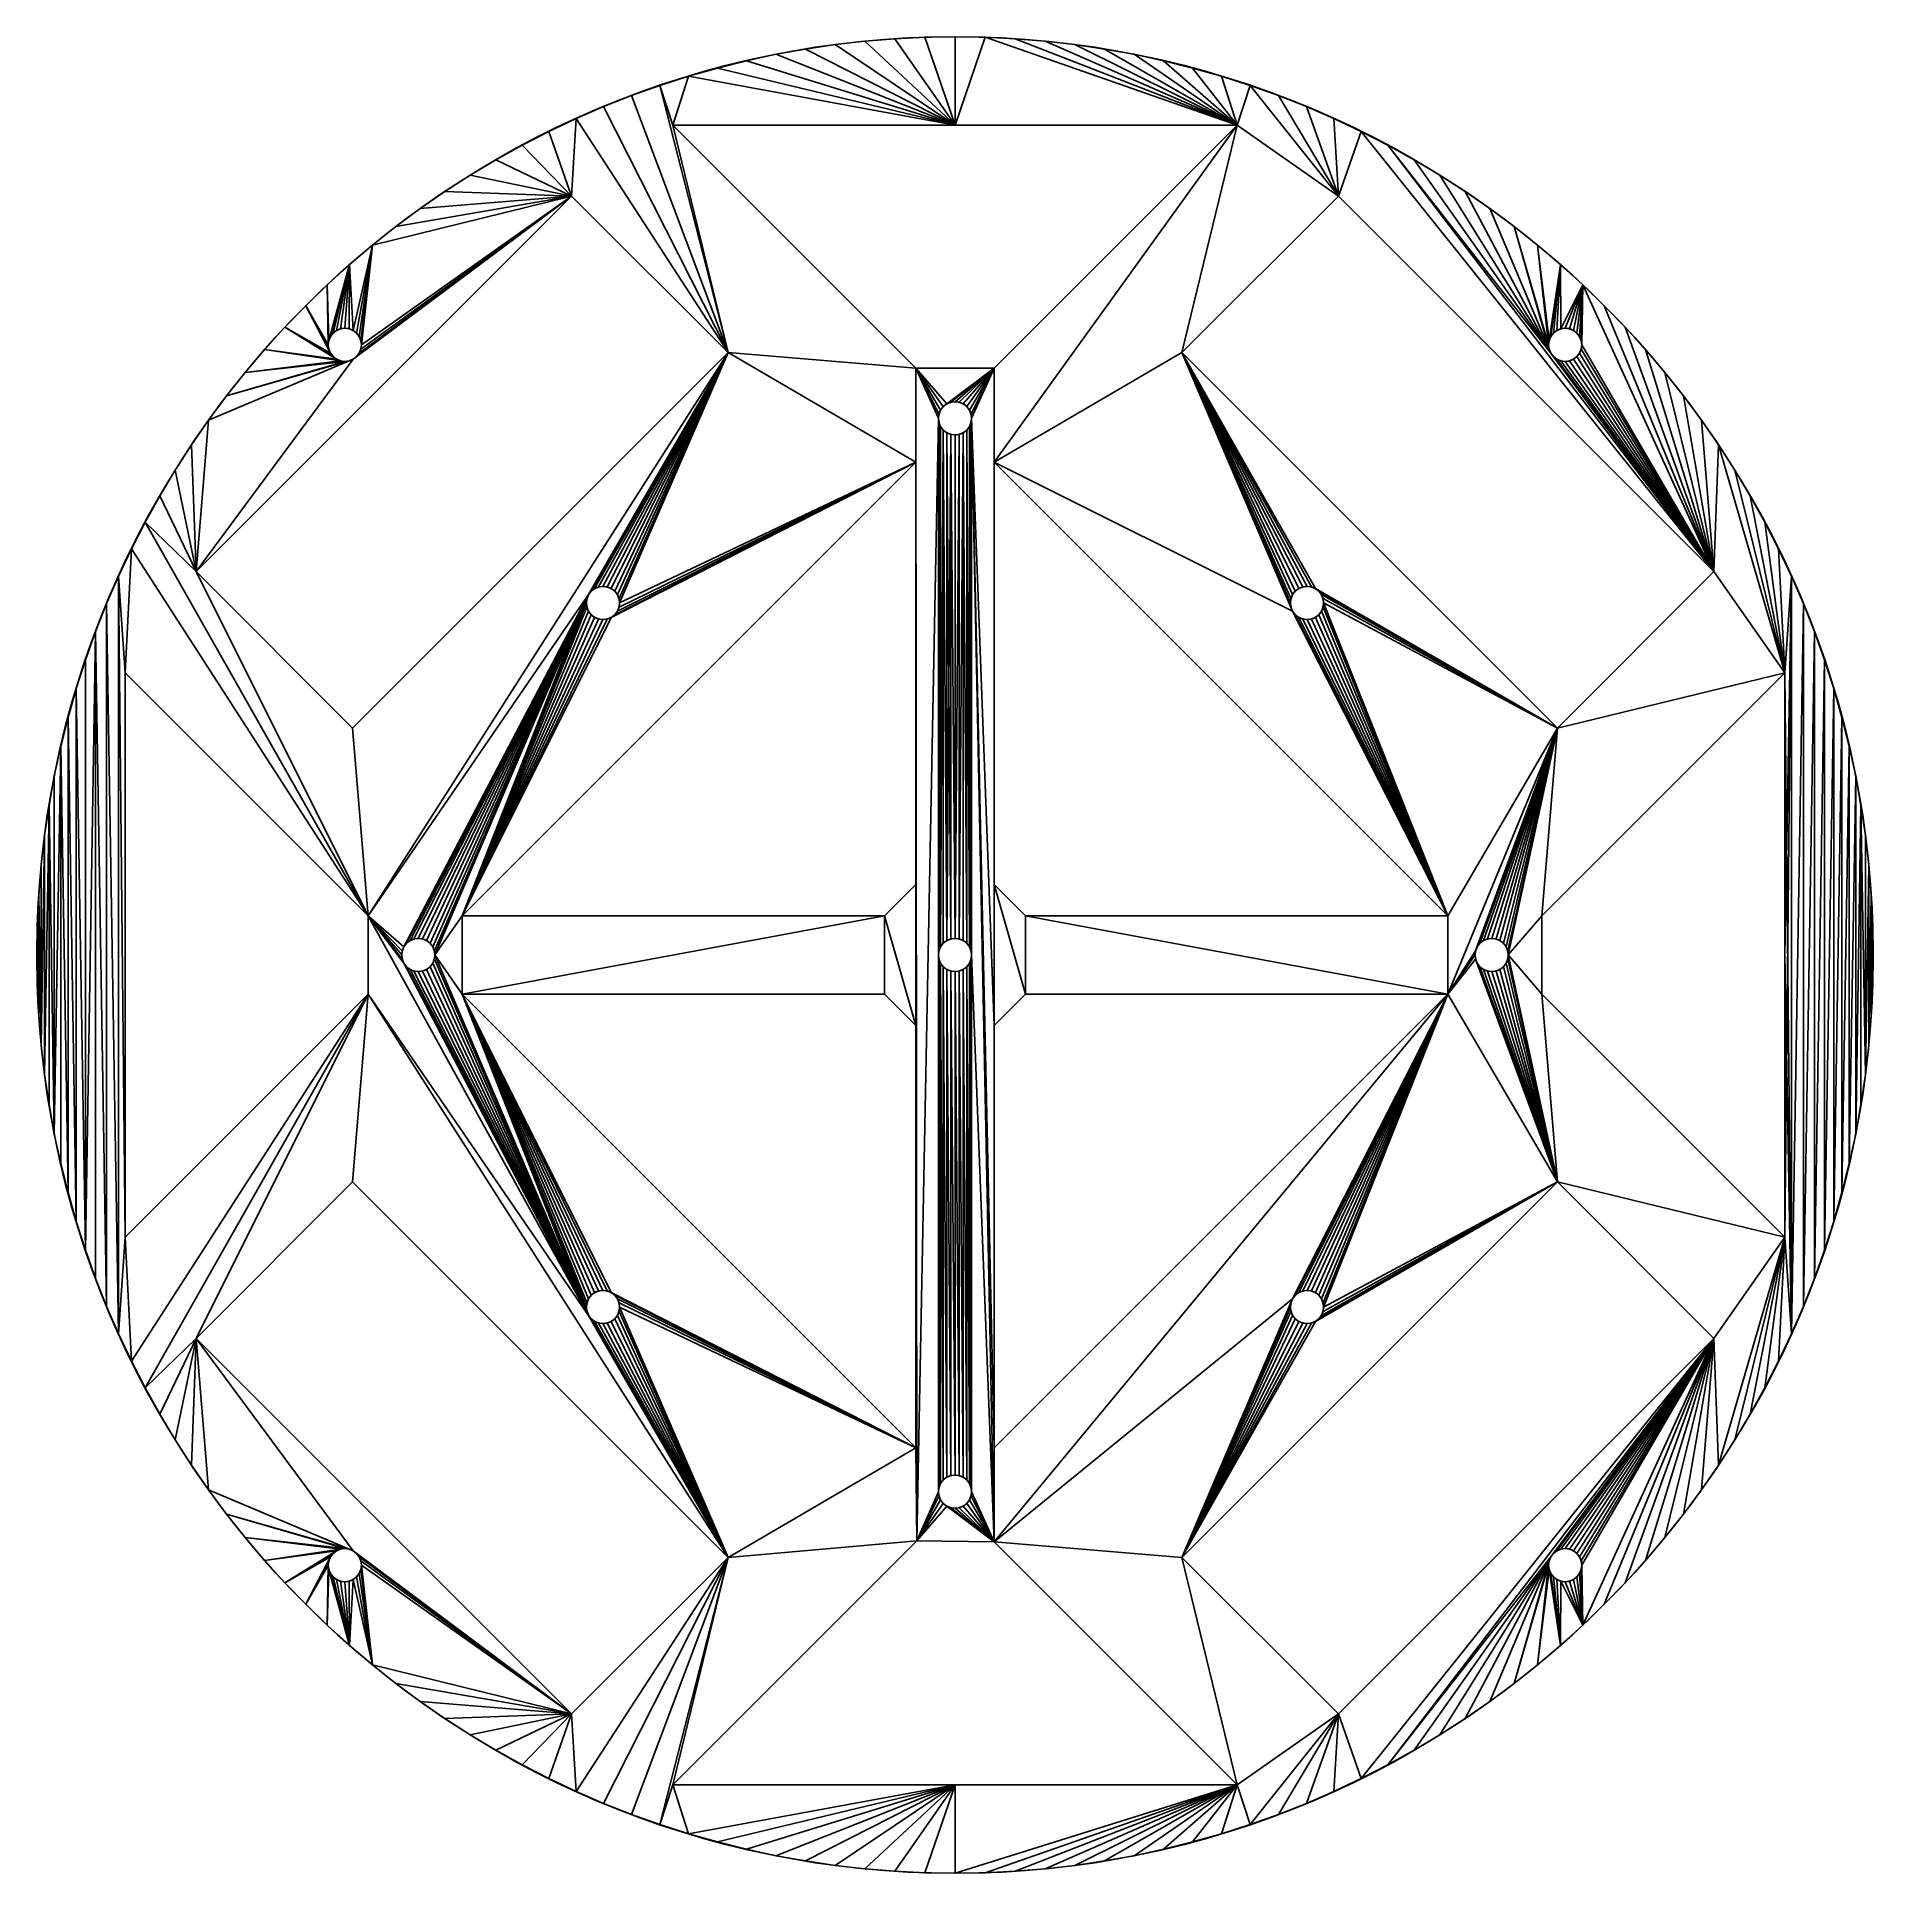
# Model space of a CAD drawing. Extents: x 0 to 166, y 0 to 166.
import ezdxf

# ---------------------------------------------------------------- set-up
doc = ezdxf.new("R2010")
doc.units = 0
doc.header["$MEASUREMENT"] = 0
doc.layers.get('0').update_dxf_attribs({"color": 13, "linetype": 'CONTINUOUS'})

msp = doc.modelspace()

# ---------------------------------------------------------------- linework, layer by layer
for p, q in [((66.81, 164.41), (66.81, 164.41, 2)), ((69.48, 164.89), (69.48, 164.89, 2)), ((72.17, 165.29), (72.17, 165.29, 2)), ((74.86, 165.6), (74.86, 165.6, 2)), ((77.57, 165.82), (77.57, 165.82, 2)), ((80.28, 165.96), (80.28, 165.96, 2)), ((83, 166), (83, 166, 2)), ((85.72, 165.96), (85.72, 165.96, 2)), ((88.43, 165.82), (88.43, 165.82, 2)), ((91.14, 165.6), (91.14, 165.6, 2)), ((93.83, 165.29), (93.83, 165.29, 2)), ((96.52, 164.89), (96.52, 164.89, 2)), ((99.19, 164.41), (99.19, 164.41, 2)), ((61.52, 163.17), (61.52, 163.17, 2)), ((64.15, 163.83), (64.15, 163.83, 2)), ((101.85, 163.83), (101.85, 163.83, 2)), ((104.48, 163.17), (104.48, 163.17, 2)), ((56.32, 161.6), (56.32, 161.6, 2)), ((58.91, 162.43), (58.91, 162.43, 2)), ((107.09, 162.43), (107.09, 162.43, 2)), ((109.68, 161.6), (109.68, 161.6, 2)), ((51.24, 159.68), (51.24, 159.68, 2)), ((53.76, 160.68), (53.76, 160.68, 2)), ((112.24, 160.68), (112.24, 160.68, 2)), ((114.76, 159.68), (114.76, 159.68, 2)), ((48.75, 158.6), (48.75, 158.6, 2)), ((79.46, 136.03), (57.5, 158)), ((83, 158), (57.5, 158)), ((79.46, 136.03, 2), (57.5, 158, 2)), ((83, 158, 2), (57.5, 158, 2)), ((57.5, 158), (57.5, 158, 2)), ((83, 158), (108.5, 158)), ((83, 158, 2), (108.5, 158, 2)), ((83, 158), (83, 158, 2)), ((108.5, 158), (86.54, 136.03)), ((108.5, 158, 2), (86.54, 136.03, 2)), ((108.5, 158), (108.5, 158, 2)), ((117.25, 158.6), (117.25, 158.6, 2)), ((43.87, 156.2), (43.87, 156.2, 2)), ((46.29, 157.44), (46.29, 157.44, 2)), ((119.71, 157.44), (119.71, 157.44, 2)), ((122.13, 156.2), (122.13, 156.2, 2)), ((41.5, 154.88), (41.5, 154.88, 2)), ((124.5, 154.88), (124.5, 154.88, 2)), ((39.17, 153.48), (39.17, 153.48, 2)), ((126.83, 153.48), (126.83, 153.48, 2)), ((14.41, 117.65), (48.35, 151.59)), ((14.41, 117.65, 2), (48.35, 151.59, 2)), ((36.89, 152.01), (36.89, 152.01, 2)), ((48.35, 151.59), (62.49, 137.45)), ((48.35, 151.59, 2), (62.49, 137.45, 2)), ((48.35, 151.59), (48.35, 151.59, 2)), ((103.51, 137.45), (117.65, 151.59)), ((103.51, 137.45, 2), (117.65, 151.59, 2)), ((117.65, 151.59), (151.59, 117.65)), ((117.65, 151.59, 2), (151.59, 117.65, 2)), ((117.65, 151.59), (117.65, 151.59, 2)), ((129.11, 152.01), (129.11, 152.01, 2)), ((34.65, 150.47), (34.65, 150.47, 2)), ((131.35, 150.47), (131.35, 150.47, 2)), ((32.47, 148.85), (32.47, 148.85, 2)), ((133.53, 148.85), (133.53, 148.85, 2)), ((30.35, 147.16), (30.35, 147.16, 2)), ((135.65, 147.16), (135.65, 147.16, 2)), ((28.27, 145.4), (28.27, 145.4, 2)), ((137.73, 145.4), (137.73, 145.4, 2)), ((26.26, 143.58), (26.26, 143.58, 2)), ((139.74, 143.58), (139.74, 143.58, 2)), ((24.31, 141.69), (24.31, 141.69, 2)), ((141.69, 141.69), (141.69, 141.69, 2)), ((22.42, 139.74), (22.42, 139.74, 2)), ((27.1, 139.45), (27.1, 139.45, 2)), ((27.46, 139.6), (27.46, 139.6, 2)), ((27.85, 139.65), (27.85, 139.65, 2)), ((28.23, 139.6), (28.23, 139.6, 2)), ((28.6, 139.45), (28.6, 139.45, 2)), ((137.4, 139.45), (137.4, 139.45, 2)), ((137.77, 139.6), (137.77, 139.6, 2)), ((138.15, 139.65), (138.15, 139.65, 2)), ((138.54, 139.6), (138.54, 139.6, 2)), ((138.9, 139.45), (138.9, 139.45, 2)), ((143.58, 139.74), (143.58, 139.74, 2)), ((26.35, 138.15), (26.35, 138.15, 2)), ((26.4, 138.54), (26.4, 138.54, 2)), ((26.55, 138.9), (26.55, 138.9, 2)), ((26.79, 139.21), (26.79, 139.21, 2)), ((28.91, 139.21), (28.91, 139.21, 2)), ((29.14, 138.9), (29.14, 138.9, 2)), ((29.29, 138.54), (29.29, 138.54, 2)), ((29.35, 138.15), (29.35, 138.15, 2)), ((136.65, 138.15), (136.65, 138.15, 2)), ((136.71, 138.54), (136.71, 138.54, 2)), ((136.86, 138.9), (136.86, 138.9, 2)), ((137.09, 139.21), (137.09, 139.21, 2)), ((139.21, 139.21), (139.21, 139.21, 2)), ((139.45, 138.9), (139.45, 138.9, 2)), ((139.6, 138.54), (139.6, 138.54, 2)), ((139.65, 138.15), (139.65, 138.15, 2)), ((20.6, 137.73), (20.6, 137.73, 2)), ((26.4, 137.77), (26.4, 137.77, 2)), ((26.55, 137.4), (26.55, 137.4, 2)), ((26.79, 137.09), (26.79, 137.09, 2)), ((27.1, 136.86), (27.1, 136.86, 2)), ((27.46, 136.71), (27.46, 136.71, 2)), ((27.85, 136.65), (27.85, 136.65, 2)), ((28.23, 136.71), (28.23, 136.71, 2)), ((62.49, 137.45), (28.55, 103.51)), ((62.49, 137.45, 2), (28.55, 103.51, 2)), ((28.6, 136.86), (28.6, 136.86, 2)), ((28.91, 137.09), (28.91, 137.09, 2)), ((29.14, 137.4), (29.14, 137.4, 2)), ((29.29, 137.77), (29.29, 137.77, 2)), ((62.49, 137.45), (62.49, 137.45, 2)), ((137.45, 103.51), (103.51, 137.45)), ((137.45, 103.51, 2), (103.51, 137.45, 2)), ((103.51, 137.45), (103.51, 137.45, 2)), ((136.71, 137.77), (136.71, 137.77, 2)), ((136.86, 137.4), (136.86, 137.4, 2)), ((137.09, 137.09), (137.09, 137.09, 2)), ((137.4, 136.86), (137.4, 136.86, 2)), ((137.77, 136.71), (137.77, 136.71, 2)), ((138.15, 136.65), (138.15, 136.65, 2)), ((138.54, 136.71), (138.54, 136.71, 2)), ((138.9, 136.86), (138.9, 136.86, 2)), ((139.21, 137.09), (139.21, 137.09, 2)), ((139.45, 137.4), (139.45, 137.4, 2)), ((139.6, 137.77), (139.6, 137.77, 2)), ((145.4, 137.73), (145.4, 137.73, 2)), ((18.84, 135.65), (18.84, 135.65, 2)), ((86.54, 136.03), (79.46, 136.03)), ((86.54, 136.03, 2), (79.46, 136.03, 2)), ((79.46, 136.03), (79.46, 136.03, 2)), ((86.54, 136.03), (86.54, 136.03, 2)), ((147.16, 135.65), (147.16, 135.65, 2)), ((17.15, 133.53), (17.15, 133.53, 2)), ((82.25, 132.81), (82.25, 132.81, 2)), ((82.61, 132.96), (82.61, 132.96, 2)), ((83, 133.01), (83, 133.01, 2)), ((83.39, 132.96), (83.39, 132.96, 2)), ((83.75, 132.81), (83.75, 132.81, 2)), ((148.85, 133.53), (148.85, 133.53, 2)), ((15.53, 131.35), (15.53, 131.35, 2)), ((81.5, 131.51), (81.5, 131.51, 2)), ((81.55, 131.9), (81.55, 131.9, 2)), ((81.7, 132.26), (81.7, 132.26, 2)), ((81.94, 132.57), (81.94, 132.57, 2)), ((84.06, 132.57), (84.06, 132.57, 2)), ((84.3, 132.26), (84.3, 132.26, 2)), ((84.45, 131.9), (84.45, 131.9, 2)), ((84.5, 131.51), (84.5, 131.51, 2)), ((150.47, 131.35), (150.47, 131.35, 2)), ((81.55, 131.12), (81.55, 131.12, 2)), ((81.7, 130.76), (81.7, 130.76, 2)), ((81.94, 130.45), (81.94, 130.45, 2)), ((82.25, 130.21), (82.25, 130.21, 2)), ((82.61, 130.06), (82.61, 130.06, 2)), ((83, 130.01), (83, 130.01, 2)), ((83.39, 130.06), (83.39, 130.06, 2)), ((83.75, 130.21), (83.75, 130.21, 2)), ((84.06, 130.45), (84.06, 130.45, 2)), ((84.3, 130.76), (84.3, 130.76, 2)), ((84.45, 131.12), (84.45, 131.12, 2)), ((13.99, 129.11), (13.99, 129.11, 2)), ((152.01, 129.11), (152.01, 129.11, 2)), ((12.52, 126.83), (12.52, 126.83, 2)), ((38.45, 86.54), (79.46, 127.55)), ((38.45, 86.54, 2), (79.46, 127.55, 2)), ((79.46, 127.55), (79.46, 89.36)), ((79.46, 127.55, 2), (79.46, 89.36, 2)), ((79.46, 127.55), (79.46, 127.55, 2)), ((86.54, 127.55), (127.55, 86.54)), ((86.54, 89.36), (86.54, 127.55)), ((86.54, 89.36, 2), (86.54, 127.55, 2)), ((86.54, 127.55, 2), (127.55, 86.54, 2)), ((86.54, 127.55), (86.54, 127.55, 2)), ((153.48, 126.83), (153.48, 126.83, 2)), ((11.12, 124.5), (11.12, 124.5, 2)), ((154.88, 124.5), (154.88, 124.5, 2)), ((9.8, 122.13), (9.8, 122.13, 2)), ((156.2, 122.13), (156.2, 122.13, 2)), ((8.56, 119.71), (8.56, 119.71, 2)), ((157.44, 119.71), (157.44, 119.71, 2)), ((7.4, 117.25), (7.4, 117.25, 2)), ((28.55, 103.51), (14.41, 117.65)), ((28.55, 103.51, 2), (14.41, 117.65, 2)), ((14.41, 117.65), (14.41, 117.65, 2)), ((50.79, 116.27), (50.79, 116.27, 2)), ((51.18, 116.32), (51.18, 116.32, 2)), ((51.57, 116.27), (51.57, 116.27, 2)), ((114.43, 116.27), (114.43, 116.27, 2)), ((114.82, 116.32), (114.82, 116.32, 2)), ((115.21, 116.27), (115.21, 116.27, 2)), ((151.59, 117.65), (137.45, 103.51)), ((151.59, 117.65, 2), (137.45, 103.51, 2)), ((151.59, 117.65), (151.59, 117.65, 2)), ((158.6, 117.25), (158.6, 117.25, 2)), ((6.32, 114.76), (6.32, 114.76, 2)), ((49.68, 114.82), (49.68, 114.82, 2)), ((49.73, 115.21), (49.73, 115.21, 2)), ((49.88, 115.57), (49.88, 115.57, 2)), ((50.12, 115.88), (50.12, 115.88, 2)), ((50.43, 116.12), (50.43, 116.12, 2)), ((51.93, 116.12), (51.93, 116.12, 2)), ((52.24, 115.88), (52.24, 115.88, 2)), ((52.48, 115.57), (52.48, 115.57, 2)), ((52.63, 115.21), (52.63, 115.21, 2)), ((52.68, 114.82), (52.68, 114.82, 2)), ((113.32, 114.82), (113.32, 114.82, 2)), ((113.37, 115.21), (113.37, 115.21, 2)), ((113.52, 115.57), (113.52, 115.57, 2)), ((113.76, 115.88), (113.76, 115.88, 2)), ((114.07, 116.12), (114.07, 116.12, 2)), ((115.57, 116.12), (115.57, 116.12, 2)), ((115.88, 115.88), (115.88, 115.88, 2)), ((116.12, 115.57), (116.12, 115.57, 2)), ((116.27, 115.21), (116.27, 115.21, 2)), ((116.32, 114.82), (116.32, 114.82, 2)), ((159.68, 114.76), (159.68, 114.76, 2)), ((49.73, 114.43), (49.73, 114.43, 2)), ((49.88, 114.07), (49.88, 114.07, 2)), ((50.12, 113.76), (50.12, 113.76, 2)), ((50.43, 113.52), (50.43, 113.52, 2)), ((50.79, 113.37), (50.79, 113.37, 2)), ((51.18, 113.32), (51.18, 113.32, 2)), ((51.57, 113.37), (51.57, 113.37, 2)), ((51.93, 113.52), (51.93, 113.52, 2)), ((52.24, 113.76), (52.24, 113.76, 2)), ((52.48, 114.07), (52.48, 114.07, 2)), ((52.63, 114.43), (52.63, 114.43, 2)), ((113.37, 114.43), (113.37, 114.43, 2)), ((113.52, 114.07), (113.52, 114.07, 2)), ((113.76, 113.76), (113.76, 113.76, 2)), ((114.07, 113.52), (114.07, 113.52, 2)), ((114.43, 113.37), (114.43, 113.37, 2)), ((114.82, 113.32), (114.82, 113.32, 2)), ((115.21, 113.37), (115.21, 113.37, 2)), ((115.57, 113.52), (115.57, 113.52, 2)), ((115.88, 113.76), (115.88, 113.76, 2)), ((116.12, 114.07), (116.12, 114.07, 2)), ((116.27, 114.43), (116.27, 114.43, 2)), ((5.32, 112.24), (5.32, 112.24, 2)), ((160.68, 112.24), (160.68, 112.24, 2)), ((4.4, 109.68), (4.4, 109.68, 2)), ((161.6, 109.68), (161.6, 109.68, 2)), ((8, 108.5), (29.97, 86.54)), ((8, 83), (8, 108.5)), ((8, 83, 2), (8, 108.5, 2)), ((8, 108.5, 2), (29.97, 86.54, 2)), ((8, 108.5), (8, 108.5, 2)), ((158, 108.5), (136.03, 86.54)), ((158, 108.5, 2), (136.03, 86.54, 2)), ((158, 83), (158, 108.5)), ((158, 83, 2), (158, 108.5, 2)), ((158, 108.5), (158, 108.5, 2)), ((3.57, 107.09), (3.57, 107.09, 2)), ((162.43, 107.09), (162.43, 107.09, 2)), ((2.83, 104.48), (2.83, 104.48, 2)), ((28.55, 103.51), (28.55, 103.51, 2)), ((137.45, 103.51), (137.45, 103.51, 2)), ((163.17, 104.48), (163.17, 104.48, 2)), ((2.17, 101.85), (2.17, 101.85, 2)), ((163.83, 101.85), (163.83, 101.85, 2)), ((1.59, 99.19), (1.59, 99.19, 2)), ((164.41, 99.19), (164.41, 99.19, 2)), ((1.11, 96.52), (1.11, 96.52, 2)), ((164.89, 96.52), (164.89, 96.52, 2)), ((0.71, 93.83), (0.71, 93.83, 2)), ((165.29, 93.83), (165.29, 93.83, 2)), ((0.4, 91.14), (0.4, 91.14, 2)), ((165.6, 91.14), (165.6, 91.14, 2)), ((0.18, 88.43), (0.18, 88.43, 2)), ((79.46, 89.36), (76.64, 86.54)), ((79.46, 89.36, 2), (76.64, 86.54, 2)), ((79.46, 89.36), (79.46, 89.36, 2)), ((89.36, 86.54), (86.54, 89.36)), ((89.36, 86.54, 2), (86.54, 89.36, 2)), ((86.54, 89.36), (86.54, 89.36, 2)), ((165.82, 88.43), (165.82, 88.43, 2)), ((29.97, 86.54), (29.97, 79.46)), ((29.97, 86.54, 2), (29.97, 79.46, 2)), ((29.97, 86.54), (29.97, 86.54, 2)), ((76.64, 86.54), (38.45, 86.54)), ((76.64, 86.54, 2), (38.45, 86.54, 2)), ((38.45, 86.54), (38.45, 86.54, 2)), ((76.64, 86.54), (76.64, 86.54, 2)), ((127.55, 86.54), (89.36, 86.54)), ((127.55, 86.54, 2), (89.36, 86.54, 2)), ((89.36, 86.54), (89.36, 86.54, 2)), ((127.55, 86.54), (127.55, 86.54, 2)), ((136.03, 86.54), (136.03, 79.46)), ((136.03, 86.54, 2), (136.03, 79.46, 2)), ((136.03, 86.54), (136.03, 86.54, 2)), ((0.04, 85.72), (0.04, 85.72, 2)), ((165.96, 85.72), (165.96, 85.72, 2)), ((8, 83), (8, 57.5)), ((8, 83, 2), (8, 57.5, 2)), ((8, 83), (8, 83, 2)), ((32.99, 83), (32.99, 83, 2)), ((33.04, 83.39), (33.04, 83.39, 2)), ((33.19, 83.75), (33.19, 83.75, 2)), ((33.43, 84.06), (33.43, 84.06, 2)), ((33.74, 84.3), (33.74, 84.3, 2)), ((34.1, 84.45), (34.1, 84.45, 2)), ((34.49, 84.5), (34.49, 84.5, 2)), ((34.88, 84.45), (34.88, 84.45, 2)), ((35.24, 84.3), (35.24, 84.3, 2)), ((35.55, 84.06), (35.55, 84.06, 2)), ((35.79, 83.75), (35.79, 83.75, 2)), ((35.94, 83.39), (35.94, 83.39, 2)), ((35.99, 83), (35.99, 83, 2)), ((81.5, 83), (81.5, 83, 2)), ((81.55, 83.39), (81.55, 83.39, 2)), ((81.7, 83.75), (81.7, 83.75, 2)), ((81.94, 84.06), (81.94, 84.06, 2)), ((82.25, 84.3), (82.25, 84.3, 2)), ((82.61, 84.45), (82.61, 84.45, 2)), ((83, 84.5), (83, 84.5, 2)), ((83.39, 84.45), (83.39, 84.45, 2)), ((83.75, 84.3), (83.75, 84.3, 2)), ((84.06, 84.06), (84.06, 84.06, 2)), ((84.3, 83.75), (84.3, 83.75, 2)), ((84.45, 83.39), (84.45, 83.39, 2)), ((130.06, 83.39), (130.06, 83.39, 2)), ((130.21, 83.75), (130.21, 83.75, 2)), ((130.45, 84.06), (130.45, 84.06, 2)), ((130.76, 84.3), (130.76, 84.3, 2)), ((131.12, 84.45), (131.12, 84.45, 2)), ((131.51, 84.5), (131.51, 84.5, 2)), ((131.9, 84.45), (131.9, 84.45, 2)), ((132.26, 84.3), (132.26, 84.3, 2)), ((132.57, 84.06), (132.57, 84.06, 2)), ((132.81, 83.75), (132.81, 83.75, 2)), ((132.96, 83.39), (132.96, 83.39, 2)), ((166, 83), (166, 83, 2)), ((0, 83), (0, 83, 2)), ((33.04, 82.61), (33.04, 82.61, 2)), ((33.19, 82.25), (33.19, 82.25, 2)), ((33.43, 81.94), (33.43, 81.94, 2)), ((33.74, 81.7), (33.74, 81.7, 2)), ((34.1, 81.55), (34.1, 81.55, 2)), ((34.49, 81.5), (34.49, 81.5, 2)), ((34.88, 81.55), (34.88, 81.55, 2)), ((35.24, 81.7), (35.24, 81.7, 2)), ((35.55, 81.94), (35.55, 81.94, 2)), ((35.79, 82.25), (35.79, 82.25, 2)), ((35.94, 82.61), (35.94, 82.61, 2)), ((81.55, 82.61), (81.55, 82.61, 2)), ((81.7, 82.25), (81.7, 82.25, 2)), ((81.94, 81.94), (81.94, 81.94, 2)), ((82.25, 81.7), (82.25, 81.7, 2)), ((82.61, 81.55), (82.61, 81.55, 2)), ((83, 81.5), (83, 81.5, 2)), ((83.39, 81.55), (83.39, 81.55, 2)), ((83.75, 81.7), (83.75, 81.7, 2)), ((84.06, 81.94), (84.06, 81.94, 2)), ((84.3, 82.25), (84.3, 82.25, 2)), ((84.45, 82.61), (84.45, 82.61, 2)), ((84.5, 83), (84.5, 83, 2)), ((130.01, 83), (130.01, 83, 2)), ((130.06, 82.61), (130.06, 82.61, 2)), ((130.21, 82.25), (130.21, 82.25, 2)), ((130.45, 81.94), (130.45, 81.94, 2)), ((130.76, 81.7), (130.76, 81.7, 2)), ((131.12, 81.55), (131.12, 81.55, 2)), ((131.51, 81.5), (131.51, 81.5, 2)), ((131.9, 81.55), (131.9, 81.55, 2)), ((132.26, 81.7), (132.26, 81.7, 2)), ((132.57, 81.94), (132.57, 81.94, 2)), ((132.81, 82.25), (132.81, 82.25, 2)), ((132.96, 82.61), (132.96, 82.61, 2)), ((133.01, 83), (133.01, 83, 2)), ((158, 83), (158, 57.5)), ((158, 83, 2), (158, 57.5, 2)), ((158, 83), (158, 83, 2)), ((0.04, 80.28), (0.04, 80.28, 2)), ((165.96, 80.28), (165.96, 80.28, 2)), ((29.97, 79.46), (8, 57.5)), ((29.97, 79.46, 2), (8, 57.5, 2)), ((29.97, 79.46), (29.97, 79.46, 2)), ((38.45, 79.46), (76.64, 79.46)), ((79.46, 38.45), (38.45, 79.46)), ((38.45, 79.46, 2), (76.64, 79.46, 2)), ((79.46, 38.45, 2), (38.45, 79.46, 2)), ((38.45, 79.46), (38.45, 79.46, 2)), ((76.64, 79.46), (79.46, 76.64)), ((76.64, 79.46, 2), (79.46, 76.64, 2)), ((76.64, 79.46), (76.64, 79.46, 2)), ((89.36, 79.46), (86.54, 76.64)), ((86.54, 38.45), (127.55, 79.46)), ((89.36, 79.46, 2), (86.54, 76.64, 2)), ((86.54, 38.45, 2), (127.55, 79.46, 2)), ((127.55, 79.46), (89.36, 79.46)), ((127.55, 79.46, 2), (89.36, 79.46, 2)), ((89.36, 79.46), (89.36, 79.46, 2)), ((127.55, 79.46), (127.55, 79.46, 2)), ((136.03, 79.46), (158, 57.5)), ((136.03, 79.46, 2), (158, 57.5, 2)), ((136.03, 79.46), (136.03, 79.46, 2)), ((0.18, 77.57), (0.18, 77.57, 2)), ((79.46, 76.64), (79.46, 38.45)), ((79.46, 76.64, 2), (79.46, 38.45, 2)), ((79.46, 76.64), (79.46, 76.64, 2)), ((86.54, 76.64), (86.54, 38.45)), ((86.54, 76.64, 2), (86.54, 38.45, 2)), ((86.54, 76.64), (86.54, 76.64, 2)), ((165.82, 77.57), (165.82, 77.57, 2)), ((0.4, 74.86), (0.4, 74.86, 2)), ((165.6, 74.86), (165.6, 74.86, 2)), ((0.71, 72.17), (0.71, 72.17, 2)), ((165.29, 72.17), (165.29, 72.17, 2)), ((1.11, 69.48), (1.11, 69.48, 2)), ((164.89, 69.48), (164.89, 69.48, 2)), ((1.59, 66.81), (1.59, 66.81, 2)), ((164.41, 66.81), (164.41, 66.81, 2)), ((2.17, 64.15), (2.17, 64.15, 2)), ((163.83, 64.15), (163.83, 64.15, 2)), ((2.83, 61.52), (2.83, 61.52, 2)), ((14.41, 48.35), (28.55, 62.49)), ((14.41, 48.35, 2), (28.55, 62.49, 2)), ((28.55, 62.49), (62.49, 28.55)), ((28.55, 62.49, 2), (62.49, 28.55, 2)), ((28.55, 62.49), (28.55, 62.49, 2)), ((103.51, 28.55), (137.45, 62.49)), ((103.51, 28.55, 2), (137.45, 62.49, 2)), ((137.45, 62.49), (151.59, 48.35)), ((137.45, 62.49, 2), (151.59, 48.35, 2)), ((137.45, 62.49), (137.45, 62.49, 2)), ((163.17, 61.52), (163.17, 61.52, 2)), ((3.57, 58.91), (3.57, 58.91, 2)), ((162.43, 58.91), (162.43, 58.91, 2)), ((8, 57.5), (8, 57.5, 2)), ((158, 57.5), (158, 57.5, 2)), ((4.4, 56.32), (4.4, 56.32, 2)), ((161.6, 56.32), (161.6, 56.32, 2)), ((5.32, 53.76), (5.32, 53.76, 2)), ((160.68, 53.76), (160.68, 53.76, 2)), ((49.73, 51.57), (49.73, 51.57, 2)), ((49.88, 51.93), (49.88, 51.93, 2)), ((50.12, 52.24), (50.12, 52.24, 2)), ((50.43, 52.48), (50.43, 52.48, 2)), ((50.79, 52.63), (50.79, 52.63, 2)), ((51.18, 52.68), (51.18, 52.68, 2)), ((51.57, 52.63), (51.57, 52.63, 2)), ((51.93, 52.48), (51.93, 52.48, 2)), ((52.24, 52.24), (52.24, 52.24, 2)), ((52.48, 51.93), (52.48, 51.93, 2)), ((52.63, 51.57), (52.63, 51.57, 2)), ((113.37, 51.57), (113.37, 51.57, 2)), ((113.52, 51.93), (113.52, 51.93, 2)), ((113.76, 52.24), (113.76, 52.24, 2)), ((114.07, 52.48), (114.07, 52.48, 2)), ((114.43, 52.63), (114.43, 52.63, 2)), ((114.82, 52.68), (114.82, 52.68, 2)), ((115.21, 52.63), (115.21, 52.63, 2)), ((115.57, 52.48), (115.57, 52.48, 2)), ((115.88, 52.24), (115.88, 52.24, 2)), ((116.12, 51.93), (116.12, 51.93, 2)), ((116.27, 51.57), (116.27, 51.57, 2)), ((6.32, 51.24), (6.32, 51.24, 2)), ((49.68, 51.18), (49.68, 51.18, 2)), ((49.73, 50.79), (49.73, 50.79, 2)), ((49.88, 50.43), (49.88, 50.43, 2)), ((50.12, 50.12), (50.12, 50.12, 2)), ((50.43, 49.88), (50.43, 49.88, 2)), ((51.93, 49.88), (51.93, 49.88, 2)), ((52.24, 50.12), (52.24, 50.12, 2)), ((52.48, 50.43), (52.48, 50.43, 2)), ((52.63, 50.79), (52.63, 50.79, 2)), ((52.68, 51.18), (52.68, 51.18, 2)), ((113.32, 51.18), (113.32, 51.18, 2)), ((113.37, 50.79), (113.37, 50.79, 2)), ((113.52, 50.43), (113.52, 50.43, 2)), ((113.76, 50.12), (113.76, 50.12, 2)), ((114.07, 49.88), (114.07, 49.88, 2)), ((115.57, 49.88), (115.57, 49.88, 2)), ((115.88, 50.12), (115.88, 50.12, 2)), ((116.12, 50.43), (116.12, 50.43, 2)), ((116.27, 50.79), (116.27, 50.79, 2)), ((116.32, 51.18), (116.32, 51.18, 2)), ((159.68, 51.24), (159.68, 51.24, 2)), ((7.4, 48.75), (7.4, 48.75, 2)), ((48.35, 14.41), (14.41, 48.35)), ((48.35, 14.41, 2), (14.41, 48.35, 2)), ((14.41, 48.35), (14.41, 48.35, 2)), ((50.79, 49.73), (50.79, 49.73, 2)), ((51.18, 49.68), (51.18, 49.68, 2)), ((51.57, 49.73), (51.57, 49.73, 2)), ((114.43, 49.73), (114.43, 49.73, 2)), ((114.82, 49.68), (114.82, 49.68, 2)), ((115.21, 49.73), (115.21, 49.73, 2)), ((151.59, 48.35), (117.65, 14.41)), ((151.59, 48.35, 2), (117.65, 14.41, 2)), ((151.59, 48.35), (151.59, 48.35, 2)), ((158.6, 48.75), (158.6, 48.75, 2)), ((8.56, 46.29), (8.56, 46.29, 2)), ((157.44, 46.29), (157.44, 46.29, 2)), ((9.8, 43.87), (9.8, 43.87, 2)), ((156.2, 43.87), (156.2, 43.87, 2)), ((11.12, 41.5), (11.12, 41.5, 2)), ((154.88, 41.5), (154.88, 41.5, 2)), ((12.52, 39.17), (12.52, 39.17, 2)), ((79.46, 38.45), (79.46, 38.45, 2)), ((86.54, 38.45), (86.54, 38.45, 2)), ((153.48, 39.17), (153.48, 39.17, 2)), ((13.99, 36.89), (13.99, 36.89, 2)), ((152.01, 36.89), (152.01, 36.89, 2)), ((81.55, 34.88), (81.55, 34.88, 2)), ((81.7, 35.24), (81.7, 35.24, 2)), ((81.94, 35.55), (81.94, 35.55, 2)), ((82.25, 35.79), (82.25, 35.79, 2)), ((82.61, 35.94), (82.61, 35.94, 2)), ((83, 35.99), (83, 35.99, 2)), ((83.39, 35.94), (83.39, 35.94, 2)), ((83.75, 35.79), (83.75, 35.79, 2)), ((84.06, 35.55), (84.06, 35.55, 2)), ((84.3, 35.24), (84.3, 35.24, 2)), ((84.45, 34.88), (84.45, 34.88, 2)), ((15.53, 34.65), (15.53, 34.65, 2)), ((81.5, 34.49), (81.5, 34.49, 2)), ((81.55, 34.1), (81.55, 34.1, 2)), ((81.7, 33.74), (81.7, 33.74, 2)), ((81.94, 33.43), (81.94, 33.43, 2)), ((84.06, 33.43), (84.06, 33.43, 2)), ((84.3, 33.74), (84.3, 33.74, 2)), ((84.45, 34.1), (84.45, 34.1, 2)), ((84.5, 34.49), (84.5, 34.49, 2)), ((150.47, 34.65), (150.47, 34.65, 2)), ((17.15, 32.47), (17.15, 32.47, 2)), ((82.25, 33.19), (82.25, 33.19, 2)), ((82.61, 33.04), (82.61, 33.04, 2)), ((83, 32.99), (83, 32.99, 2)), ((83.39, 33.04), (83.39, 33.04, 2)), ((83.75, 33.19), (83.75, 33.19, 2)), ((148.85, 32.47), (148.85, 32.47, 2)), ((18.84, 30.35), (18.84, 30.35, 2)), ((79.54, 30.04), (57.5, 8)), ((79.54, 30.04, 2), (57.5, 8, 2)), ((86.54, 29.97), (79.54, 30.04)), ((86.54, 29.97, 2), (79.54, 30.04, 2)), ((79.54, 30.04), (79.54, 30.04, 2)), ((108.5, 8), (86.54, 29.97)), ((108.5, 8, 2), (86.54, 29.97, 2)), ((86.54, 29.97), (86.54, 29.97, 2)), ((147.16, 30.35), (147.16, 30.35, 2)), ((20.6, 28.27), (20.6, 28.27, 2)), ((26.4, 28.23), (26.4, 28.23, 2)), ((26.55, 28.6), (26.55, 28.6, 2)), ((26.79, 28.91), (26.79, 28.91, 2)), ((27.1, 29.14), (27.1, 29.14, 2)), ((27.46, 29.29), (27.46, 29.29, 2)), ((27.85, 29.35), (27.85, 29.35, 2)), ((28.23, 29.29), (28.23, 29.29, 2)), ((28.6, 29.14), (28.6, 29.14, 2)), ((28.91, 28.91), (28.91, 28.91, 2)), ((29.14, 28.6), (29.14, 28.6, 2)), ((29.29, 28.23), (29.29, 28.23, 2)), ((62.49, 28.55), (48.35, 14.41)), ((62.49, 28.55, 2), (48.35, 14.41, 2)), ((62.49, 28.55), (62.49, 28.55, 2)), ((117.65, 14.41), (103.51, 28.55)), ((117.65, 14.41, 2), (103.51, 28.55, 2)), ((103.51, 28.55), (103.51, 28.55, 2)), ((136.71, 28.23), (136.71, 28.23, 2)), ((136.86, 28.6), (136.86, 28.6, 2)), ((137.09, 28.91), (137.09, 28.91, 2)), ((137.4, 29.14), (137.4, 29.14, 2)), ((137.77, 29.29), (137.77, 29.29, 2)), ((138.15, 29.35), (138.15, 29.35, 2)), ((138.54, 29.29), (138.54, 29.29, 2)), ((138.9, 29.14), (138.9, 29.14, 2)), ((139.21, 28.91), (139.21, 28.91, 2)), ((139.45, 28.6), (139.45, 28.6, 2)), ((139.6, 28.23), (139.6, 28.23, 2)), ((145.4, 28.27), (145.4, 28.27, 2)), ((26.35, 27.85), (26.35, 27.85, 2)), ((26.4, 27.46), (26.4, 27.46, 2)), ((26.55, 27.1), (26.55, 27.1, 2)), ((26.79, 26.79), (26.79, 26.79, 2)), ((28.91, 26.79), (28.91, 26.79, 2)), ((29.14, 27.1), (29.14, 27.1, 2)), ((29.29, 27.46), (29.29, 27.46, 2)), ((29.35, 27.85), (29.35, 27.85, 2)), ((136.65, 27.85), (136.65, 27.85, 2)), ((136.71, 27.46), (136.71, 27.46, 2)), ((136.86, 27.1), (136.86, 27.1, 2)), ((137.09, 26.79), (137.09, 26.79, 2)), ((139.21, 26.79), (139.21, 26.79, 2)), ((139.45, 27.1), (139.45, 27.1, 2)), ((139.6, 27.46), (139.6, 27.46, 2)), ((139.65, 27.85), (139.65, 27.85, 2)), ((22.42, 26.26), (22.42, 26.26, 2)), ((27.1, 26.55), (27.1, 26.55, 2)), ((27.46, 26.4), (27.46, 26.4, 2)), ((27.85, 26.35), (27.85, 26.35, 2)), ((28.23, 26.4), (28.23, 26.4, 2)), ((28.6, 26.55), (28.6, 26.55, 2)), ((137.4, 26.55), (137.4, 26.55, 2)), ((137.77, 26.4), (137.77, 26.4, 2)), ((138.15, 26.35), (138.15, 26.35, 2)), ((138.54, 26.4), (138.54, 26.4, 2)), ((138.9, 26.55), (138.9, 26.55, 2)), ((143.58, 26.26), (143.58, 26.26, 2)), ((24.31, 24.31), (24.31, 24.31, 2)), ((141.69, 24.31), (141.69, 24.31, 2)), ((26.26, 22.42), (26.26, 22.42, 2)), ((139.74, 22.42), (139.74, 22.42, 2)), ((28.27, 20.6), (28.27, 20.6, 2)), ((137.73, 20.6), (137.73, 20.6, 2)), ((30.35, 18.84), (30.35, 18.84, 2)), ((135.65, 18.84), (135.65, 18.84, 2)), ((32.47, 17.15), (32.47, 17.15, 2)), ((133.53, 17.15), (133.53, 17.15, 2)), ((34.65, 15.53), (34.65, 15.53, 2)), ((131.35, 15.53), (131.35, 15.53, 2)), ((36.89, 13.99), (36.89, 13.99, 2)), ((48.35, 14.41), (48.35, 14.41, 2)), ((117.65, 14.41), (117.65, 14.41, 2)), ((129.11, 13.99), (129.11, 13.99, 2)), ((39.17, 12.52), (39.17, 12.52, 2)), ((126.83, 12.52), (126.83, 12.52, 2)), ((41.5, 11.12), (41.5, 11.12, 2)), ((124.5, 11.12), (124.5, 11.12, 2)), ((43.87, 9.8), (43.87, 9.8, 2)), ((46.29, 8.56), (46.29, 8.56, 2)), ((119.71, 8.56), (119.71, 8.56, 2)), ((122.13, 9.8), (122.13, 9.8, 2)), ((48.75, 7.4), (48.75, 7.4, 2)), ((83, 8), (57.5, 8)), ((83, 8, 2), (57.5, 8, 2)), ((57.5, 8), (57.5, 8, 2)), ((83, 8), (108.5, 8)), ((83, 8, 2), (108.5, 8, 2)), ((83, 8), (83, 8, 2)), ((108.5, 8), (108.5, 8, 2)), ((117.25, 7.4), (117.25, 7.4, 2)), ((51.24, 6.32), (51.24, 6.32, 2)), ((53.76, 5.32), (53.76, 5.32, 2)), ((112.24, 5.32), (112.24, 5.32, 2)), ((114.76, 6.32), (114.76, 6.32, 2)), ((56.32, 4.4), (56.32, 4.4, 2)), ((58.91, 3.57), (58.91, 3.57, 2)), ((107.09, 3.57), (107.09, 3.57, 2)), ((109.68, 4.4), (109.68, 4.4, 2)), ((61.52, 2.83), (61.52, 2.83, 2)), ((64.15, 2.17), (64.15, 2.17, 2)), ((101.85, 2.17), (101.85, 2.17, 2)), ((104.48, 2.83), (104.48, 2.83, 2)), ((66.81, 1.59), (66.81, 1.59, 2)), ((69.48, 1.11), (69.48, 1.11, 2)), ((72.17, 0.71), (72.17, 0.71, 2)), ((74.86, 0.4), (74.86, 0.4, 2)), ((77.57, 0.18), (77.57, 0.18, 2)), ((80.28, 0.04), (80.28, 0.04, 2)), ((83, 0), (83, 0, 2)), ((85.72, 0.04), (85.72, 0.04, 2)), ((88.43, 0.18), (88.43, 0.18, 2)), ((91.14, 0.4), (91.14, 0.4, 2)), ((93.83, 0.71), (93.83, 0.71, 2)), ((96.52, 1.11), (96.52, 1.11, 2)), ((99.19, 1.59), (99.19, 1.59, 2))]:
    msp.add_line(p, q)
for centre in [(83, 83), (83, 83, 2)]:
    msp.add_circle(centre, 83)
at = {"extrusion": (0, 0, -1)}
for centre in [(-27.85, 138.15), (-27.85, 138.15, -2), (-138.15, 138.15), (-138.15, 138.15, -2), (-83, 131.51), (-83, 131.51, -2), (-51.18, 114.82), (-51.18, 114.82, -2), (-114.82, 114.82), (-114.82, 114.82, -2), (-34.49, 83), (-34.49, 83, -2), (-83, 83), (-83, 83, -2), (-131.51, 83), (-131.51, 83, -2), (-51.18, 51.18), (-51.18, 51.18, -2), (-114.82, 51.18), (-114.82, 51.18, -2), (-83, 34.49), (-83, 34.49, -2), (-27.85, 27.85), (-27.85, 27.85, -2), (-138.15, 27.85), (-138.15, 27.85, -2)]:
    msp.add_circle(centre, 1.5, dxfattribs=at)

# ---------------------------------------------------------------- meshes
mesh = msp.add_polyface()
corners = [(48.35, 151.59), (36.89, 152.01), (39.17, 153.48), (41.5, 154.88), (43.87, 156.2), (46.29, 157.44), (48.75, 158.6), (62.49, 137.45), (51.24, 159.68), (53.76, 160.68), (56.32, 161.6), (57.5, 158), (79.46, 136.03), (79.46, 127.55), (52.68, 114.82), (49.88, 115.57), (50.12, 115.88), (50.43, 116.12), (50.79, 116.27), (51.18, 116.32), (51.57, 116.27), (51.93, 116.12), (52.24, 115.88), (52.48, 115.57), (52.63, 115.21), (58.91, 162.43), (83, 158), (61.52, 163.17), (64.15, 163.83), (66.81, 164.41), (69.48, 164.89), (72.17, 165.29), (74.86, 165.6), (77.57, 165.82), (80.28, 165.96), (83, 166), (81.5, 131.51), (81.55, 131.9), (81.7, 132.26), (81.94, 132.57), (82.25, 132.81), (86.54, 136.03)]
mesh.append_faces([[corners[k] for k in face] for face in [(0, 6, 7), (15, 7, 16), (16, 7, 17), (17, 7, 18), (18, 7, 19), (19, 7, 20), (20, 7, 21), (21, 7, 22), (22, 7, 23), (23, 7, 24), (25, 11, 10), (11, 25, 26), (36, 12, 37), (37, 12, 38), (38, 12, 39), (39, 12, 40)]], dxfattribs={"vtx0": -1, "vtx1": -1})
mesh.append_faces([[corners[k] for k in face] for face in [(7, 10, 11), (7, 12, 13), (13, 14, 7)]], dxfattribs={"vtx0": -1, "vtx1": -1, "vtx2": -1})
mesh.append_faces([[corners[k] for k in face] for face in [(0, 1, 2), (0, 2, 3), (0, 3, 4), (0, 4, 5), (0, 5, 6), (7, 6, 8), (7, 8, 9), (7, 9, 10), (7, 11, 12), (26, 25, 27), (26, 27, 28), (26, 28, 29), (26, 29, 30), (26, 30, 31), (26, 31, 32), (26, 32, 33), (26, 33, 34), (26, 34, 35), (40, 12, 41)]], dxfattribs={"vtx0": -1, "vtx2": -1})
mesh = msp.add_polyface()
corners = [(52.68, 114.82, 2), (79.46, 127.55, 2), (62.49, 137.45, 2), (36.89, 152.01, 2), (48.35, 151.59, 2), (39.17, 153.48, 2), (41.5, 154.88, 2), (43.87, 156.2, 2), (46.29, 157.44, 2), (48.75, 158.6, 2), (51.24, 159.68, 2), (53.76, 160.68, 2), (56.32, 161.6, 2), (57.5, 158, 2), (79.46, 136.03, 2), (49.88, 115.57, 2), (50.12, 115.88, 2), (50.43, 116.12, 2), (50.79, 116.27, 2), (51.18, 116.32, 2), (51.57, 116.27, 2), (51.93, 116.12, 2), (52.24, 115.88, 2), (52.48, 115.57, 2), (52.63, 115.21, 2), (81.5, 131.51, 2), (81.55, 131.9, 2), (81.7, 132.26, 2), (81.94, 132.57, 2), (82.25, 132.81, 2), (86.54, 136.03, 2), (58.91, 162.43, 2), (83, 158, 2), (61.52, 163.17, 2), (64.15, 163.83, 2), (66.81, 164.41, 2), (69.48, 164.89, 2), (72.17, 165.29, 2), (74.86, 165.6, 2), (77.57, 165.82, 2), (80.28, 165.96, 2), (83, 166, 2)]
mesh.append_faces([[corners[k] for k in face] for face in [(3, 4, 5), (5, 4, 6), (6, 4, 7), (7, 4, 8), (8, 4, 9), (9, 2, 10), (10, 2, 11), (11, 2, 12), (13, 2, 14), (14, 29, 30), (31, 32, 33), (33, 32, 34), (34, 32, 35), (35, 32, 36), (36, 32, 37), (37, 32, 38), (38, 32, 39), (39, 32, 40), (40, 32, 41)]], dxfattribs={"vtx0": -1, "vtx1": -1})
mesh.append_faces([[corners[k] for k in face] for face in [(0, 1, 2), (12, 2, 13), (14, 2, 1)]], dxfattribs={"vtx0": -1, "vtx1": -1, "vtx2": -1})
mesh.append_faces([[corners[k] for k in face] for face in [(9, 4, 2), (2, 15, 16), (2, 16, 17), (2, 17, 18), (2, 18, 19), (2, 19, 20), (2, 20, 21), (2, 21, 22), (2, 22, 23), (2, 23, 24), (14, 25, 26), (14, 26, 27), (14, 27, 28), (14, 28, 29), (13, 31, 12), (31, 13, 32)]], dxfattribs={"vtx0": -1, "vtx2": -1})
mesh = msp.add_polyface()
corners = [(64.15, 163.83, 2), (66.81, 164.41), (64.15, 163.83), (66.81, 164.41, 2)]
mesh.append_faces([[corners[k] for k in face] for face in [(0, 1, 2), (1, 0, 3)]], dxfattribs={"vtx0": -1})
mesh = msp.add_polyface()
corners = [(66.81, 164.41, 2), (69.48, 164.89), (66.81, 164.41), (69.48, 164.89, 2)]
mesh.append_faces([[corners[k] for k in face] for face in [(0, 1, 2), (1, 0, 3)]], dxfattribs={"vtx0": -1})
mesh = msp.add_polyface()
corners = [(69.48, 164.89, 2), (72.17, 165.29), (69.48, 164.89), (72.17, 165.29, 2)]
mesh.append_faces([[corners[k] for k in face] for face in [(0, 1, 2), (1, 0, 3)]], dxfattribs={"vtx0": -1})
mesh = msp.add_polyface()
corners = [(72.17, 165.29, 2), (74.86, 165.6), (72.17, 165.29), (74.86, 165.6, 2)]
mesh.append_faces([[corners[k] for k in face] for face in [(0, 1, 2), (1, 0, 3)]], dxfattribs={"vtx0": -1})
mesh = msp.add_polyface()
corners = [(74.86, 165.6, 2), (77.57, 165.82), (74.86, 165.6), (77.57, 165.82, 2)]
mesh.append_faces([[corners[k] for k in face] for face in [(0, 1, 2), (1, 0, 3)]], dxfattribs={"vtx0": -1})
mesh = msp.add_polyface()
corners = [(77.57, 165.82, 2), (80.28, 165.96), (77.57, 165.82), (80.28, 165.96, 2)]
mesh.append_faces([[corners[k] for k in face] for face in [(0, 1, 2), (1, 0, 3)]], dxfattribs={"vtx0": -1})
mesh = msp.add_polyface()
corners = [(80.28, 165.96, 2), (83, 166), (80.28, 165.96), (83, 166, 2)]
mesh.append_faces([[corners[k] for k in face] for face in [(0, 1, 2), (1, 0, 3)]], dxfattribs={"vtx0": -1})
mesh = msp.add_polyface()
corners = [(113.52, 114.07), (86.54, 127.55), (103.51, 137.45), (83, 158), (83, 166), (85.72, 165.96), (108.5, 158), (88.43, 165.82), (91.14, 165.6), (93.83, 165.29), (96.52, 164.89), (99.19, 164.41), (101.85, 163.83), (104.48, 163.17), (107.09, 162.43), (109.68, 161.6), (82.25, 132.81), (86.54, 136.03), (82.61, 132.96), (83, 133.01), (83.39, 132.96), (83.75, 132.81), (84.06, 132.57), (84.3, 132.26), (84.45, 131.9), (84.5, 131.51), (117.65, 151.59), (112.24, 160.68), (114.76, 159.68), (117.25, 158.6), (119.71, 157.44), (151.59, 117.65), (136.86, 137.4), (122.13, 156.2), (124.5, 154.88), (126.83, 153.48), (113.37, 115.21), (113.52, 115.57), (113.76, 115.88), (114.07, 116.12), (114.43, 116.27), (114.82, 116.32), (115.21, 116.27), (115.57, 116.12)]
mesh.append_faces([[corners[k] for k in face] for face in [(3, 5, 6), (16, 17, 18), (18, 17, 19), (19, 17, 20), (20, 17, 21), (21, 17, 22), (22, 17, 23), (23, 17, 24), (24, 17, 25), (2, 6, 26), (26, 30, 31), (36, 2, 37), (37, 2, 38), (38, 2, 39), (39, 2, 40), (40, 2, 41), (41, 2, 42), (42, 2, 43)]], dxfattribs={"vtx0": -1, "vtx1": -1})
mesh.append_faces([[corners[k] for k in face] for face in [(0, 1, 2), (1, 6, 2), (26, 6, 15)]], dxfattribs={"vtx0": -1, "vtx1": -1, "vtx2": -1})
mesh.append_faces([[corners[k] for k in face] for face in [(3, 4, 5), (6, 5, 7), (6, 7, 8), (6, 8, 9), (6, 9, 10), (6, 10, 11), (6, 11, 12), (6, 12, 13), (6, 13, 14), (6, 14, 15), (1, 17, 6), (26, 15, 27), (26, 27, 28), (26, 28, 29), (26, 29, 30), (32, 33, 34), (32, 34, 35)]], dxfattribs={"vtx0": -1, "vtx2": -1})
mesh = msp.add_polyface()
corners = [(86.54, 127.55, 2), (113.52, 114.07, 2), (103.51, 137.45, 2), (115.57, 116.12, 2), (115.21, 116.27, 2), (114.82, 116.32, 2), (114.43, 116.27, 2), (114.07, 116.12, 2), (113.76, 115.88, 2), (113.52, 115.57, 2), (113.37, 115.21, 2), (86.54, 136.03, 2), (82.25, 132.81, 2), (82.61, 132.96, 2), (83, 133.01, 2), (83.39, 132.96, 2), (83.75, 132.81, 2), (84.06, 132.57, 2), (84.3, 132.26, 2), (84.45, 131.9, 2), (84.5, 131.51, 2), (108.5, 158, 2), (117.65, 151.59, 2), (109.68, 161.6, 2), (112.24, 160.68, 2), (114.76, 159.68, 2), (117.25, 158.6, 2), (119.71, 157.44, 2), (151.59, 117.65, 2), (122.13, 156.2, 2), (136.86, 137.4, 2), (124.5, 154.88, 2), (126.83, 153.48, 2), (83, 166, 2), (83, 158, 2), (85.72, 165.96, 2), (88.43, 165.82, 2), (91.14, 165.6, 2), (93.83, 165.29, 2), (96.52, 164.89, 2), (99.19, 164.41, 2), (101.85, 163.83, 2), (104.48, 163.17, 2), (107.09, 162.43, 2)]
mesh.append_faces([[corners[k] for k in face] for face in [(3, 2, 4), (4, 2, 5), (5, 2, 6), (6, 2, 7), (7, 2, 8), (8, 2, 9), (9, 2, 10), (11, 0, 21), (23, 22, 24), (24, 22, 25), (25, 22, 26), (26, 22, 27), (29, 30, 31), (31, 30, 32), (33, 34, 35), (35, 21, 36), (36, 21, 37), (37, 21, 38), (38, 21, 39), (39, 21, 40), (40, 21, 41), (41, 21, 42), (42, 21, 43), (43, 21, 23)]], dxfattribs={"vtx0": -1, "vtx1": -1})
mesh.append_faces([[corners[k] for k in face] for face in [(0, 1, 2), (21, 0, 2), (21, 22, 23)]], dxfattribs={"vtx0": -1, "vtx1": -1, "vtx2": -1})
mesh.append_faces([[corners[k] for k in face] for face in [(11, 12, 13), (11, 13, 14), (11, 14, 15), (11, 15, 16), (11, 16, 17), (11, 17, 18), (11, 18, 19), (11, 19, 20), (21, 2, 22), (27, 22, 28), (35, 34, 21)]], dxfattribs={"vtx0": -1, "vtx2": -1})
mesh = msp.add_polyface()
corners = [(83, 166, 2), (85.72, 165.96), (83, 166), (85.72, 165.96, 2)]
mesh.append_faces([[corners[k] for k in face] for face in [(0, 1, 2), (1, 0, 3)]], dxfattribs={"vtx0": -1})
mesh = msp.add_polyface()
corners = [(85.72, 165.96, 2), (88.43, 165.82), (85.72, 165.96), (88.43, 165.82, 2)]
mesh.append_faces([[corners[k] for k in face] for face in [(0, 1, 2), (1, 0, 3)]], dxfattribs={"vtx0": -1})
mesh = msp.add_polyface()
corners = [(88.43, 165.82, 2), (91.14, 165.6), (88.43, 165.82), (91.14, 165.6, 2)]
mesh.append_faces([[corners[k] for k in face] for face in [(0, 1, 2), (1, 0, 3)]], dxfattribs={"vtx0": -1})
mesh = msp.add_polyface()
corners = [(91.14, 165.6, 2), (93.83, 165.29), (91.14, 165.6), (93.83, 165.29, 2)]
mesh.append_faces([[corners[k] for k in face] for face in [(0, 1, 2), (1, 0, 3)]], dxfattribs={"vtx0": -1})
mesh = msp.add_polyface()
corners = [(93.83, 165.29, 2), (96.52, 164.89), (93.83, 165.29), (96.52, 164.89, 2)]
mesh.append_faces([[corners[k] for k in face] for face in [(0, 1, 2), (1, 0, 3)]], dxfattribs={"vtx0": -1})
mesh = msp.add_polyface()
corners = [(96.52, 164.89, 2), (99.19, 164.41), (96.52, 164.89), (99.19, 164.41, 2)]
mesh.append_faces([[corners[k] for k in face] for face in [(0, 1, 2), (1, 0, 3)]], dxfattribs={"vtx0": -1})
mesh = msp.add_polyface()
corners = [(99.19, 164.41, 2), (101.85, 163.83), (99.19, 164.41), (101.85, 163.83, 2)]
mesh.append_faces([[corners[k] for k in face] for face in [(0, 1, 2), (1, 0, 3)]], dxfattribs={"vtx0": -1})
mesh = msp.add_polyface()
corners = [(58.91, 162.43, 2), (61.52, 163.17), (58.91, 162.43), (61.52, 163.17, 2)]
mesh.append_faces([[corners[k] for k in face] for face in [(0, 1, 2), (1, 0, 3)]], dxfattribs={"vtx0": -1})
mesh = msp.add_polyface()
corners = [(61.52, 163.17, 2), (64.15, 163.83), (61.52, 163.17), (64.15, 163.83, 2)]
mesh.append_faces([[corners[k] for k in face] for face in [(0, 1, 2), (1, 0, 3)]], dxfattribs={"vtx0": -1})
mesh = msp.add_polyface()
corners = [(101.85, 163.83, 2), (104.48, 163.17), (101.85, 163.83), (104.48, 163.17, 2)]
mesh.append_faces([[corners[k] for k in face] for face in [(0, 1, 2), (1, 0, 3)]], dxfattribs={"vtx0": -1})
mesh = msp.add_polyface()
corners = [(104.48, 163.17, 2), (107.09, 162.43), (104.48, 163.17), (107.09, 162.43, 2)]
mesh.append_faces([[corners[k] for k in face] for face in [(0, 1, 2), (1, 0, 3)]], dxfattribs={"vtx0": -1})
mesh = msp.add_polyface()
corners = [(53.76, 160.68, 2), (56.32, 161.6), (53.76, 160.68), (56.32, 161.6, 2)]
mesh.append_faces([[corners[k] for k in face] for face in [(0, 1, 2), (1, 0, 3)]], dxfattribs={"vtx0": -1})
mesh = msp.add_polyface()
corners = [(56.32, 161.6, 2), (58.91, 162.43), (56.32, 161.6), (58.91, 162.43, 2)]
mesh.append_faces([[corners[k] for k in face] for face in [(0, 1, 2), (1, 0, 3)]], dxfattribs={"vtx0": -1})
mesh = msp.add_polyface()
corners = [(107.09, 162.43, 2), (109.68, 161.6), (107.09, 162.43), (109.68, 161.6, 2)]
mesh.append_faces([[corners[k] for k in face] for face in [(0, 1, 2), (1, 0, 3)]], dxfattribs={"vtx0": -1})
mesh = msp.add_polyface()
corners = [(109.68, 161.6, 2), (112.24, 160.68), (109.68, 161.6), (112.24, 160.68, 2)]
mesh.append_faces([[corners[k] for k in face] for face in [(0, 1, 2), (1, 0, 3)]], dxfattribs={"vtx0": -1})
mesh = msp.add_polyface()
corners = [(48.75, 158.6, 2), (51.24, 159.68), (48.75, 158.6), (51.24, 159.68, 2)]
mesh.append_faces([[corners[k] for k in face] for face in [(0, 1, 2), (1, 0, 3)]], dxfattribs={"vtx0": -1})
mesh = msp.add_polyface()
corners = [(51.24, 159.68, 2), (53.76, 160.68), (51.24, 159.68), (53.76, 160.68, 2)]
mesh.append_faces([[corners[k] for k in face] for face in [(0, 1, 2), (1, 0, 3)]], dxfattribs={"vtx0": -1})
mesh = msp.add_polyface()
corners = [(112.24, 160.68, 2), (114.76, 159.68), (112.24, 160.68), (114.76, 159.68, 2)]
mesh.append_faces([[corners[k] for k in face] for face in [(0, 1, 2), (1, 0, 3)]], dxfattribs={"vtx0": -1})
mesh = msp.add_polyface()
corners = [(114.76, 159.68, 2), (117.25, 158.6), (114.76, 159.68), (117.25, 158.6, 2)]
mesh.append_faces([[corners[k] for k in face] for face in [(0, 1, 2), (1, 0, 3)]], dxfattribs={"vtx0": -1})
mesh = msp.add_polyface()
corners = [(46.29, 157.44, 2), (48.75, 158.6), (46.29, 157.44), (48.75, 158.6, 2)]
mesh.append_faces([[corners[k] for k in face] for face in [(0, 1, 2), (1, 0, 3)]], dxfattribs={"vtx0": -1})
mesh = msp.add_polyface()
corners = [(57.5, 158), (79.46, 136.03, 2), (79.46, 136.03), (57.5, 158, 2)]
mesh.append_faces([[corners[k] for k in face] for face in [(0, 1, 2), (1, 0, 3)]], dxfattribs={"vtx0": -1})
mesh = msp.add_polyface()
corners = [(83, 158, 2), (57.5, 158), (83, 158), (57.5, 158, 2)]
mesh.append_faces([[corners[k] for k in face] for face in [(0, 1, 2), (1, 0, 3)]], dxfattribs={"vtx0": -1})
mesh = msp.add_polyface()
corners = [(108.5, 158, 2), (83, 158), (108.5, 158), (83, 158, 2)]
mesh.append_faces([[corners[k] for k in face] for face in [(0, 1, 2), (1, 0, 3)]], dxfattribs={"vtx0": -1})
mesh = msp.add_polyface()
corners = [(86.54, 136.03, 2), (108.5, 158), (86.54, 136.03), (108.5, 158, 2)]
mesh.append_faces([[corners[k] for k in face] for face in [(0, 1, 2), (1, 0, 3)]], dxfattribs={"vtx0": -1})
mesh = msp.add_polyface()
corners = [(117.25, 158.6, 2), (119.71, 157.44), (117.25, 158.6), (119.71, 157.44, 2)]
mesh.append_faces([[corners[k] for k in face] for face in [(0, 1, 2), (1, 0, 3)]], dxfattribs={"vtx0": -1})
mesh = msp.add_polyface()
corners = [(41.5, 154.88, 2), (43.87, 156.2), (41.5, 154.88), (43.87, 156.2, 2)]
mesh.append_faces([[corners[k] for k in face] for face in [(0, 1, 2), (1, 0, 3)]], dxfattribs={"vtx0": -1})
mesh = msp.add_polyface()
corners = [(43.87, 156.2, 2), (46.29, 157.44), (43.87, 156.2), (46.29, 157.44, 2)]
mesh.append_faces([[corners[k] for k in face] for face in [(0, 1, 2), (1, 0, 3)]], dxfattribs={"vtx0": -1})
mesh = msp.add_polyface()
corners = [(135.65, 147.16), (136.71, 138.54), (136.65, 138.15), (137.73, 145.4), (136.86, 138.9), (137.09, 139.21), (137.4, 139.45), (137.77, 139.6), (139.74, 143.58), (138.15, 139.65), (138.54, 139.6), (138.9, 139.45), (139.21, 139.21), (139.45, 138.9), (139.6, 138.54), (139.65, 138.15), (151.59, 117.65), (119.71, 157.44), (122.13, 156.2), (136.86, 137.4), (126.83, 153.48), (129.11, 152.01), (131.35, 150.47), (136.71, 137.77), (133.53, 148.85), (137.09, 137.09), (137.4, 136.86), (137.77, 136.71), (138.15, 136.65), (138.54, 136.71), (138.9, 136.86), (139.21, 137.09), (139.45, 137.4), (139.6, 137.77), (141.69, 141.69), (143.58, 139.74), (145.4, 137.73), (147.16, 135.65), (148.85, 133.53)]
mesh.append_faces([[corners[k] for k in face] for face in [(1, 3, 4), (4, 3, 5), (5, 3, 6), (6, 3, 7), (7, 8, 9), (9, 8, 10), (10, 8, 11), (11, 8, 12), (12, 8, 13), (13, 8, 14), (14, 8, 15), (19, 22, 23), (23, 24, 2)]], dxfattribs={"vtx0": -1, "vtx1": -1})
mesh.append_faces([[corners[k] for k in face] for face in [(16, 18, 19), (16, 15, 8)]], dxfattribs={"vtx0": -1, "vtx1": -1, "vtx2": -1})
mesh.append_faces([[corners[k] for k in face] for face in [(0, 1, 2), (1, 0, 3), (7, 3, 8), (16, 17, 18), (19, 20, 21), (19, 21, 22), (23, 22, 24), (2, 24, 0), (16, 19, 25), (16, 25, 26), (16, 26, 27), (16, 27, 28), (16, 28, 29), (16, 29, 30), (16, 30, 31), (16, 31, 32), (16, 32, 33), (16, 33, 15), (16, 8, 34), (16, 34, 35), (16, 35, 36), (16, 36, 37), (16, 37, 38)]], dxfattribs={"vtx0": -1, "vtx2": -1})
mesh = msp.add_polyface()
corners = [(119.71, 157.44, 2), (122.13, 156.2), (119.71, 157.44), (122.13, 156.2, 2)]
mesh.append_faces([[corners[k] for k in face] for face in [(0, 1, 2), (1, 0, 3)]], dxfattribs={"vtx0": -1})
mesh = msp.add_polyface()
corners = [(119.71, 157.44, 2), (151.59, 117.65, 2), (122.13, 156.2, 2), (136.86, 137.4, 2), (126.83, 153.48, 2), (129.11, 152.01, 2), (131.35, 150.47, 2), (136.71, 137.77, 2), (133.53, 148.85, 2), (136.65, 138.15, 2), (135.65, 147.16, 2), (137.09, 137.09, 2), (137.4, 136.86, 2), (137.77, 136.71, 2), (138.15, 136.65, 2), (138.54, 136.71, 2), (138.9, 136.86, 2), (139.21, 137.09, 2), (139.45, 137.4, 2), (139.6, 137.77, 2), (139.65, 138.15, 2), (139.74, 143.58, 2), (141.69, 141.69, 2), (143.58, 139.74, 2), (145.4, 137.73, 2), (147.16, 135.65, 2), (148.85, 133.53, 2), (136.71, 138.54, 2), (137.73, 145.4, 2), (136.86, 138.9, 2), (137.09, 139.21, 2), (137.4, 139.45, 2), (137.77, 139.6, 2), (138.15, 139.65, 2), (138.54, 139.6, 2), (138.9, 139.45, 2), (139.21, 139.21, 2), (139.45, 138.9, 2), (139.6, 138.54, 2)]
mesh.append_faces([[corners[k] for k in face] for face in [(0, 1, 2), (4, 3, 5), (5, 3, 6), (6, 7, 8), (8, 9, 10), (3, 1, 11), (11, 1, 12), (12, 1, 13), (13, 1, 14), (14, 1, 15), (15, 1, 16), (16, 1, 17), (17, 1, 18), (18, 1, 19), (19, 1, 20), (21, 1, 22), (22, 1, 23), (23, 1, 24), (24, 1, 25), (25, 1, 26), (10, 27, 28), (27, 10, 9), (28, 32, 21)]], dxfattribs={"vtx0": -1, "vtx1": -1})
mesh.append_faces([[corners[k] for k in face] for face in [(2, 1, 3), (20, 1, 21)]], dxfattribs={"vtx0": -1, "vtx1": -1, "vtx2": -1})
mesh.append_faces([[corners[k] for k in face] for face in [(6, 3, 7), (8, 7, 9), (28, 27, 29), (28, 29, 30), (28, 30, 31), (28, 31, 32), (21, 32, 33), (21, 33, 34), (21, 34, 35), (21, 35, 36), (21, 36, 37), (21, 37, 38), (21, 38, 20)]], dxfattribs={"vtx0": -1, "vtx2": -1})
mesh = msp.add_polyface()
corners = [(122.13, 156.2, 2), (124.5, 154.88), (122.13, 156.2), (124.5, 154.88, 2)]
mesh.append_faces([[corners[k] for k in face] for face in [(0, 1, 2), (1, 0, 3)]], dxfattribs={"vtx0": -1})
mesh = msp.add_polyface()
corners = [(39.17, 153.48, 2), (41.5, 154.88), (39.17, 153.48), (41.5, 154.88, 2)]
mesh.append_faces([[corners[k] for k in face] for face in [(0, 1, 2), (1, 0, 3)]], dxfattribs={"vtx0": -1})
mesh = msp.add_polyface()
corners = [(124.5, 154.88, 2), (126.83, 153.48), (124.5, 154.88), (126.83, 153.48, 2)]
mesh.append_faces([[corners[k] for k in face] for face in [(0, 1, 2), (1, 0, 3)]], dxfattribs={"vtx0": -1})
mesh = msp.add_polyface()
corners = [(36.89, 152.01, 2), (39.17, 153.48), (36.89, 152.01), (39.17, 153.48, 2)]
mesh.append_faces([[corners[k] for k in face] for face in [(0, 1, 2), (1, 0, 3)]], dxfattribs={"vtx0": -1})
mesh = msp.add_polyface()
corners = [(126.83, 153.48, 2), (129.11, 152.01), (126.83, 153.48), (129.11, 152.01, 2)]
mesh.append_faces([[corners[k] for k in face] for face in [(0, 1, 2), (1, 0, 3)]], dxfattribs={"vtx0": -1})
mesh = msp.add_polyface()
corners = [(14.41, 117.65), (15.53, 131.35), (28.6, 136.86), (48.35, 151.59), (28.23, 136.71), (17.15, 133.53), (27.85, 136.65), (18.84, 135.65), (27.46, 136.71), (20.6, 137.73), (27.1, 136.86), (22.42, 139.74), (26.79, 137.09), (26.55, 137.4), (24.31, 141.69), (26.4, 137.77), (26.35, 138.15), (26.26, 143.58), (28.91, 137.09), (29.14, 137.4), (29.29, 137.77), (29.35, 138.15), (30.35, 147.16), (32.47, 148.85), (34.65, 150.47), (36.89, 152.01), (26.4, 138.54), (28.27, 145.4), (26.55, 138.9), (26.79, 139.21), (27.1, 139.45), (27.46, 139.6), (27.85, 139.65), (28.23, 139.6), (28.6, 139.45), (28.91, 139.21), (29.14, 138.9), (29.29, 138.54)]
mesh.append_faces([[corners[k] for k in face] for face in [(0, 2, 3), (2, 1, 4), (4, 5, 6), (6, 7, 8), (8, 9, 10), (10, 11, 12), (12, 11, 13), (13, 14, 15), (15, 14, 16), (26, 27, 28), (28, 27, 29), (29, 27, 30), (30, 27, 31), (31, 27, 32), (32, 27, 33), (33, 27, 34), (34, 22, 35), (35, 22, 36), (36, 22, 37), (37, 22, 21)]], dxfattribs={"vtx0": -1, "vtx1": -1})
mesh.append_faces([[corners[k] for k in face] for face in [(0, 1, 2), (3, 21, 22)]], dxfattribs={"vtx0": -1, "vtx1": -1, "vtx2": -1})
mesh.append_faces([[corners[k] for k in face] for face in [(4, 1, 5), (6, 5, 7), (8, 7, 9), (10, 9, 11), (13, 11, 14), (16, 14, 17), (3, 2, 18), (3, 18, 19), (3, 19, 20), (3, 20, 21), (3, 22, 23), (3, 23, 24), (3, 24, 25), (17, 26, 16), (26, 17, 27), (34, 27, 22)]], dxfattribs={"vtx0": -1, "vtx2": -1})
mesh = msp.add_polyface()
corners = [(15.53, 131.35, 2), (14.41, 117.65, 2), (28.6, 136.86, 2), (48.35, 151.59, 2), (28.23, 136.71, 2), (17.15, 133.53, 2), (27.85, 136.65, 2), (18.84, 135.65, 2), (27.46, 136.71, 2), (20.6, 137.73, 2), (27.1, 136.86, 2), (22.42, 139.74, 2), (26.79, 137.09, 2), (26.55, 137.4, 2), (24.31, 141.69, 2), (26.4, 137.77, 2), (26.35, 138.15, 2), (26.26, 143.58, 2), (28.91, 137.09, 2), (29.14, 137.4, 2), (29.29, 137.77, 2), (29.35, 138.15, 2), (30.35, 147.16, 2), (32.47, 148.85, 2), (34.65, 150.47, 2), (36.89, 152.01, 2), (26.4, 138.54, 2), (28.27, 145.4, 2), (26.55, 138.9, 2), (26.79, 139.21, 2), (27.1, 139.45, 2), (27.46, 139.6, 2), (27.85, 139.65, 2), (28.23, 139.6, 2), (28.6, 139.45, 2), (28.91, 139.21, 2), (29.14, 138.9, 2), (29.29, 138.54, 2)]
mesh.append_faces([[corners[k] for k in face] for face in [(0, 4, 5), (5, 6, 7), (7, 8, 9), (9, 10, 11), (11, 13, 14), (14, 16, 17), (2, 3, 18), (18, 3, 19), (19, 3, 20), (20, 3, 21), (22, 3, 23), (23, 3, 24), (24, 3, 25), (17, 26, 27), (26, 17, 16), (27, 34, 22)]], dxfattribs={"vtx0": -1, "vtx1": -1})
mesh.append_faces([[corners[k] for k in face] for face in [(0, 1, 2), (21, 3, 22)]], dxfattribs={"vtx0": -1, "vtx1": -1, "vtx2": -1})
mesh.append_faces([[corners[k] for k in face] for face in [(2, 1, 3), (0, 2, 4), (5, 4, 6), (7, 6, 8), (9, 8, 10), (11, 10, 12), (11, 12, 13), (14, 13, 15), (14, 15, 16), (27, 26, 28), (27, 28, 29), (27, 29, 30), (27, 30, 31), (27, 31, 32), (27, 32, 33), (27, 33, 34), (22, 34, 35), (22, 35, 36), (22, 36, 37), (22, 37, 21)]], dxfattribs={"vtx0": -1, "vtx2": -1})
mesh = msp.add_polyface()
corners = [(48.35, 151.59, 2), (14.41, 117.65), (48.35, 151.59), (14.41, 117.65, 2)]
mesh.append_faces([[corners[k] for k in face] for face in [(0, 1, 2), (1, 0, 3)]], dxfattribs={"vtx0": -1})
mesh = msp.add_polyface()
corners = [(34.65, 150.47, 2), (36.89, 152.01), (34.65, 150.47), (36.89, 152.01, 2)]
mesh.append_faces([[corners[k] for k in face] for face in [(0, 1, 2), (1, 0, 3)]], dxfattribs={"vtx0": -1})
mesh = msp.add_polyface()
corners = [(48.35, 151.59, 2), (62.49, 137.45), (62.49, 137.45, 2), (48.35, 151.59)]
mesh.append_faces([[corners[k] for k in face] for face in [(0, 1, 2), (1, 0, 3)]], dxfattribs={"vtx0": -1})
mesh = msp.add_polyface()
corners = [(117.65, 151.59), (103.51, 137.45, 2), (103.51, 137.45), (117.65, 151.59, 2)]
mesh.append_faces([[corners[k] for k in face] for face in [(0, 1, 2), (1, 0, 3)]], dxfattribs={"vtx0": -1})
mesh = msp.add_polyface()
corners = [(117.65, 151.59, 2), (151.59, 117.65), (151.59, 117.65, 2), (117.65, 151.59)]
mesh.append_faces([[corners[k] for k in face] for face in [(0, 1, 2), (1, 0, 3)]], dxfattribs={"vtx0": -1})
mesh = msp.add_polyface()
corners = [(129.11, 152.01, 2), (131.35, 150.47), (129.11, 152.01), (131.35, 150.47, 2)]
mesh.append_faces([[corners[k] for k in face] for face in [(0, 1, 2), (1, 0, 3)]], dxfattribs={"vtx0": -1})
mesh = msp.add_polyface()
corners = [(32.47, 148.85, 2), (34.65, 150.47), (32.47, 148.85), (34.65, 150.47, 2)]
mesh.append_faces([[corners[k] for k in face] for face in [(0, 1, 2), (1, 0, 3)]], dxfattribs={"vtx0": -1})
mesh = msp.add_polyface()
corners = [(131.35, 150.47, 2), (133.53, 148.85), (131.35, 150.47), (133.53, 148.85, 2)]
mesh.append_faces([[corners[k] for k in face] for face in [(0, 1, 2), (1, 0, 3)]], dxfattribs={"vtx0": -1})
mesh = msp.add_polyface()
corners = [(30.35, 147.16, 2), (32.47, 148.85), (30.35, 147.16), (32.47, 148.85, 2)]
mesh.append_faces([[corners[k] for k in face] for face in [(0, 1, 2), (1, 0, 3)]], dxfattribs={"vtx0": -1})
mesh = msp.add_polyface()
corners = [(133.53, 148.85, 2), (135.65, 147.16), (133.53, 148.85), (135.65, 147.16, 2)]
mesh.append_faces([[corners[k] for k in face] for face in [(0, 1, 2), (1, 0, 3)]], dxfattribs={"vtx0": -1})
mesh = msp.add_polyface()
corners = [(28.27, 145.4, 2), (30.35, 147.16), (28.27, 145.4), (30.35, 147.16, 2)]
mesh.append_faces([[corners[k] for k in face] for face in [(0, 1, 2), (1, 0, 3)]], dxfattribs={"vtx0": -1})
mesh = msp.add_polyface()
corners = [(135.65, 147.16, 2), (137.73, 145.4), (135.65, 147.16), (137.73, 145.4, 2)]
mesh.append_faces([[corners[k] for k in face] for face in [(0, 1, 2), (1, 0, 3)]], dxfattribs={"vtx0": -1})
mesh = msp.add_polyface()
corners = [(26.26, 143.58, 2), (28.27, 145.4), (26.26, 143.58), (28.27, 145.4, 2)]
mesh.append_faces([[corners[k] for k in face] for face in [(0, 1, 2), (1, 0, 3)]], dxfattribs={"vtx0": -1})
mesh = msp.add_polyface()
corners = [(137.73, 145.4, 2), (139.74, 143.58), (137.73, 145.4), (139.74, 143.58, 2)]
mesh.append_faces([[corners[k] for k in face] for face in [(0, 1, 2), (1, 0, 3)]], dxfattribs={"vtx0": -1})
mesh = msp.add_polyface()
corners = [(24.31, 141.69, 2), (26.26, 143.58), (24.31, 141.69), (26.26, 143.58, 2)]
mesh.append_faces([[corners[k] for k in face] for face in [(0, 1, 2), (1, 0, 3)]], dxfattribs={"vtx0": -1})
mesh = msp.add_polyface()
corners = [(139.74, 143.58, 2), (141.69, 141.69), (139.74, 143.58), (141.69, 141.69, 2)]
mesh.append_faces([[corners[k] for k in face] for face in [(0, 1, 2), (1, 0, 3)]], dxfattribs={"vtx0": -1})
mesh = msp.add_polyface()
corners = [(24.31, 141.69, 2), (22.42, 139.74), (22.42, 139.74, 2), (24.31, 141.69)]
mesh.append_faces([[corners[k] for k in face] for face in [(0, 1, 2), (1, 0, 3)]], dxfattribs={"vtx0": -1})
mesh = msp.add_polyface()
corners = [(141.69, 141.69), (143.58, 139.74, 2), (143.58, 139.74), (141.69, 141.69, 2)]
mesh.append_faces([[corners[k] for k in face] for face in [(0, 1, 2), (1, 0, 3)]], dxfattribs={"vtx0": -1})
mesh = msp.add_polyface()
corners = [(22.42, 139.74, 2), (20.6, 137.73), (20.6, 137.73, 2), (22.42, 139.74)]
mesh.append_faces([[corners[k] for k in face] for face in [(0, 1, 2), (1, 0, 3)]], dxfattribs={"vtx0": -1})
mesh = msp.add_polyface()
corners = [(27.1, 139.45, 2), (26.79, 139.21), (27.1, 139.45), (26.79, 139.21, 2)]
mesh.append_faces([[corners[k] for k in face] for face in [(0, 1, 2), (1, 0, 3)]], dxfattribs={"vtx0": -1})
mesh = msp.add_polyface()
corners = [(27.46, 139.6, 2), (27.1, 139.45), (27.46, 139.6), (27.1, 139.45, 2)]
mesh.append_faces([[corners[k] for k in face] for face in [(0, 1, 2), (1, 0, 3)]], dxfattribs={"vtx0": -1})
mesh = msp.add_polyface()
corners = [(27.85, 139.65, 2), (27.46, 139.6), (27.85, 139.65), (27.46, 139.6, 2)]
mesh.append_faces([[corners[k] for k in face] for face in [(0, 1, 2), (1, 0, 3)]], dxfattribs={"vtx0": -1})
mesh = msp.add_polyface()
corners = [(28.23, 139.6, 2), (27.85, 139.65), (28.23, 139.6), (27.85, 139.65, 2)]
mesh.append_faces([[corners[k] for k in face] for face in [(0, 1, 2), (1, 0, 3)]], dxfattribs={"vtx0": -1})
mesh = msp.add_polyface()
corners = [(28.6, 139.45, 2), (28.23, 139.6), (28.6, 139.45), (28.23, 139.6, 2)]
mesh.append_faces([[corners[k] for k in face] for face in [(0, 1, 2), (1, 0, 3)]], dxfattribs={"vtx0": -1})
mesh = msp.add_polyface()
corners = [(28.91, 139.21, 2), (28.6, 139.45), (28.91, 139.21), (28.6, 139.45, 2)]
mesh.append_faces([[corners[k] for k in face] for face in [(0, 1, 2), (1, 0, 3)]], dxfattribs={"vtx0": -1})
mesh = msp.add_polyface()
corners = [(137.4, 139.45, 2), (137.09, 139.21), (137.4, 139.45), (137.09, 139.21, 2)]
mesh.append_faces([[corners[k] for k in face] for face in [(0, 1, 2), (1, 0, 3)]], dxfattribs={"vtx0": -1})
mesh = msp.add_polyface()
corners = [(137.77, 139.6, 2), (137.4, 139.45), (137.77, 139.6), (137.4, 139.45, 2)]
mesh.append_faces([[corners[k] for k in face] for face in [(0, 1, 2), (1, 0, 3)]], dxfattribs={"vtx0": -1})
mesh = msp.add_polyface()
corners = [(138.15, 139.65, 2), (137.77, 139.6), (138.15, 139.65), (137.77, 139.6, 2)]
mesh.append_faces([[corners[k] for k in face] for face in [(0, 1, 2), (1, 0, 3)]], dxfattribs={"vtx0": -1})
mesh = msp.add_polyface()
corners = [(138.54, 139.6, 2), (138.15, 139.65), (138.54, 139.6), (138.15, 139.65, 2)]
mesh.append_faces([[corners[k] for k in face] for face in [(0, 1, 2), (1, 0, 3)]], dxfattribs={"vtx0": -1})
mesh = msp.add_polyface()
corners = [(138.9, 139.45, 2), (138.54, 139.6), (138.9, 139.45), (138.54, 139.6, 2)]
mesh.append_faces([[corners[k] for k in face] for face in [(0, 1, 2), (1, 0, 3)]], dxfattribs={"vtx0": -1})
mesh = msp.add_polyface()
corners = [(139.21, 139.21, 2), (138.9, 139.45), (139.21, 139.21), (138.9, 139.45, 2)]
mesh.append_faces([[corners[k] for k in face] for face in [(0, 1, 2), (1, 0, 3)]], dxfattribs={"vtx0": -1})
mesh = msp.add_polyface()
corners = [(143.58, 139.74), (145.4, 137.73, 2), (145.4, 137.73), (143.58, 139.74, 2)]
mesh.append_faces([[corners[k] for k in face] for face in [(0, 1, 2), (1, 0, 3)]], dxfattribs={"vtx0": -1})
mesh = msp.add_polyface()
corners = [(26.4, 138.54), (26.35, 138.15, 2), (26.35, 138.15), (26.4, 138.54, 2)]
mesh.append_faces([[corners[k] for k in face] for face in [(0, 1, 2), (1, 0, 3)]], dxfattribs={"vtx0": -1})
mesh = msp.add_polyface()
corners = [(26.35, 138.15), (26.4, 137.77, 2), (26.4, 137.77), (26.35, 138.15, 2)]
mesh.append_faces([[corners[k] for k in face] for face in [(0, 1, 2), (1, 0, 3)]], dxfattribs={"vtx0": -1})
mesh = msp.add_polyface()
corners = [(26.55, 138.9), (26.4, 138.54, 2), (26.4, 138.54), (26.55, 138.9, 2)]
mesh.append_faces([[corners[k] for k in face] for face in [(0, 1, 2), (1, 0, 3)]], dxfattribs={"vtx0": -1})
mesh = msp.add_polyface()
corners = [(26.79, 139.21), (26.55, 138.9, 2), (26.55, 138.9), (26.79, 139.21, 2)]
mesh.append_faces([[corners[k] for k in face] for face in [(0, 1, 2), (1, 0, 3)]], dxfattribs={"vtx0": -1})
mesh = msp.add_polyface()
corners = [(28.91, 139.21, 2), (29.14, 138.9), (29.14, 138.9, 2), (28.91, 139.21)]
mesh.append_faces([[corners[k] for k in face] for face in [(0, 1, 2), (1, 0, 3)]], dxfattribs={"vtx0": -1})
mesh = msp.add_polyface()
corners = [(29.14, 138.9, 2), (29.29, 138.54), (29.29, 138.54, 2), (29.14, 138.9)]
mesh.append_faces([[corners[k] for k in face] for face in [(0, 1, 2), (1, 0, 3)]], dxfattribs={"vtx0": -1})
mesh = msp.add_polyface()
corners = [(29.29, 138.54, 2), (29.35, 138.15), (29.35, 138.15, 2), (29.29, 138.54)]
mesh.append_faces([[corners[k] for k in face] for face in [(0, 1, 2), (1, 0, 3)]], dxfattribs={"vtx0": -1})
mesh = msp.add_polyface()
corners = [(29.35, 138.15, 2), (29.29, 137.77), (29.29, 137.77, 2), (29.35, 138.15)]
mesh.append_faces([[corners[k] for k in face] for face in [(0, 1, 2), (1, 0, 3)]], dxfattribs={"vtx0": -1})
mesh = msp.add_polyface()
corners = [(136.71, 138.54), (136.65, 138.15, 2), (136.65, 138.15), (136.71, 138.54, 2)]
mesh.append_faces([[corners[k] for k in face] for face in [(0, 1, 2), (1, 0, 3)]], dxfattribs={"vtx0": -1})
mesh = msp.add_polyface()
corners = [(136.65, 138.15), (136.71, 137.77, 2), (136.71, 137.77), (136.65, 138.15, 2)]
mesh.append_faces([[corners[k] for k in face] for face in [(0, 1, 2), (1, 0, 3)]], dxfattribs={"vtx0": -1})
mesh = msp.add_polyface()
corners = [(136.86, 138.9), (136.71, 138.54, 2), (136.71, 138.54), (136.86, 138.9, 2)]
mesh.append_faces([[corners[k] for k in face] for face in [(0, 1, 2), (1, 0, 3)]], dxfattribs={"vtx0": -1})
mesh = msp.add_polyface()
corners = [(137.09, 139.21), (136.86, 138.9, 2), (136.86, 138.9), (137.09, 139.21, 2)]
mesh.append_faces([[corners[k] for k in face] for face in [(0, 1, 2), (1, 0, 3)]], dxfattribs={"vtx0": -1})
mesh = msp.add_polyface()
corners = [(139.21, 139.21, 2), (139.45, 138.9), (139.45, 138.9, 2), (139.21, 139.21)]
mesh.append_faces([[corners[k] for k in face] for face in [(0, 1, 2), (1, 0, 3)]], dxfattribs={"vtx0": -1})
mesh = msp.add_polyface()
corners = [(139.45, 138.9, 2), (139.6, 138.54), (139.6, 138.54, 2), (139.45, 138.9)]
mesh.append_faces([[corners[k] for k in face] for face in [(0, 1, 2), (1, 0, 3)]], dxfattribs={"vtx0": -1})
mesh = msp.add_polyface()
corners = [(139.6, 138.54, 2), (139.65, 138.15), (139.65, 138.15, 2), (139.6, 138.54)]
mesh.append_faces([[corners[k] for k in face] for face in [(0, 1, 2), (1, 0, 3)]], dxfattribs={"vtx0": -1})
mesh = msp.add_polyface()
corners = [(139.65, 138.15, 2), (139.6, 137.77), (139.6, 137.77, 2), (139.65, 138.15)]
mesh.append_faces([[corners[k] for k in face] for face in [(0, 1, 2), (1, 0, 3)]], dxfattribs={"vtx0": -1})
mesh = msp.add_polyface()
corners = [(15.53, 131.35), (14.41, 117.65), (13.99, 129.11), (8.56, 119.71), (8, 108.5), (7.4, 117.25), (29.97, 86.54), (9.8, 122.13), (11.12, 124.5), (12.52, 126.83), (28.55, 103.51), (62.49, 137.45), (49.88, 115.57), (33.19, 83.75), (33.04, 83.39), (32.99, 83), (33.43, 84.06), (33.74, 84.3), (34.1, 84.45), (34.49, 84.5), (34.88, 84.45), (35.24, 84.3), (35.55, 84.06), (0.04, 85.72), (0.04, 80.28), (0, 83), (0.18, 77.57), (0.18, 88.43), (0.4, 74.86), (0.4, 91.14), (0.71, 93.83), (0.71, 72.17), (1.11, 96.52), (1.59, 66.81), (1.59, 99.19), (2.17, 101.85), (2.83, 61.52), (2.83, 104.48), (3.57, 58.91), (3.57, 107.09), (4.4, 56.32), (4.4, 109.68), (5.32, 112.24), (6.32, 51.24), (6.32, 114.76), (7.4, 48.75), (8, 57.5), (8, 83), (33.19, 82.25), (33.04, 82.61)]
mesh.append_faces([[corners[k] for k in face] for face in [(23, 24, 25), (46, 4, 47)]], dxfattribs={"vtx0": -1})
mesh.append_faces([[corners[k] for k in face] for face in [(0, 1, 2), (3, 4, 5), (4, 3, 6), (13, 12, 16), (16, 12, 17), (17, 12, 18), (18, 12, 19), (19, 12, 20), (20, 12, 21), (21, 12, 22), (48, 6, 49), (49, 6, 15)]], dxfattribs={"vtx0": -1, "vtx1": -1})
mesh.append_faces([[corners[k] for k in face] for face in [(6, 7, 1), (6, 12, 13), (46, 5, 4)]], dxfattribs={"vtx0": -1, "vtx1": -1, "vtx2": -1})
mesh.append_faces([[corners[k] for k in face] for face in [(6, 3, 7), (1, 7, 8), (1, 8, 9), (1, 9, 2), (6, 1, 10), (6, 10, 11), (6, 13, 14), (6, 14, 15), (26, 23, 27), (28, 27, 29), (28, 29, 30), (31, 30, 32), (33, 32, 34), (33, 34, 35), (36, 35, 37), (38, 37, 39), (40, 39, 41), (40, 41, 42), (43, 42, 44), (45, 44, 5)]], dxfattribs={"vtx0": -1, "vtx2": -1})
mesh = msp.add_polyface()
corners = [(14.41, 117.65, 2), (15.53, 131.35, 2), (13.99, 129.11, 2), (0.04, 80.28, 2), (0.04, 85.72, 2), (0, 83, 2), (0.18, 77.57, 2), (0.18, 88.43, 2), (0.4, 74.86, 2), (0.4, 91.14, 2), (0.71, 93.83, 2), (0.71, 72.17, 2), (1.11, 96.52, 2), (1.59, 66.81, 2), (1.59, 99.19, 2), (2.17, 101.85, 2), (2.83, 61.52, 2), (2.83, 104.48, 2), (3.57, 58.91, 2), (3.57, 107.09, 2), (4.4, 56.32, 2), (4.4, 109.68, 2), (5.32, 112.24, 2), (6.32, 51.24, 2), (6.32, 114.76, 2), (7.4, 48.75, 2), (7.4, 117.25, 2), (29.97, 86.54, 2), (33.19, 82.25, 2), (33.04, 82.61, 2), (32.99, 83, 2), (8, 108.5, 2), (8.56, 119.71, 2), (8, 57.5, 2), (8, 83, 2), (9.8, 122.13, 2), (11.12, 124.5, 2), (12.52, 126.83, 2), (28.55, 103.51, 2), (62.49, 137.45, 2), (49.88, 115.57, 2), (33.19, 83.75, 2), (33.04, 83.39, 2), (33.43, 84.06, 2), (33.74, 84.3, 2), (34.1, 84.45, 2), (34.49, 84.5, 2), (34.88, 84.45, 2), (35.24, 84.3, 2), (35.55, 84.06, 2)]
mesh.append_faces([[corners[k] for k in face] for face in [(3, 4, 5), (31, 33, 34)]], dxfattribs={"vtx0": -1})
mesh.append_faces([[corners[k] for k in face] for face in [(4, 6, 7), (7, 8, 9), (9, 8, 10), (10, 11, 12), (12, 13, 14), (14, 13, 15), (15, 16, 17), (17, 18, 19), (19, 20, 21), (21, 20, 22), (22, 23, 24), (24, 25, 26), (26, 31, 32), (32, 27, 35), (35, 0, 36), (36, 0, 37), (37, 0, 2), (0, 27, 38), (38, 27, 39), (41, 27, 42), (42, 27, 30)]], dxfattribs={"vtx0": -1, "vtx1": -1})
mesh.append_faces([[corners[k] for k in face] for face in [(31, 26, 33), (35, 27, 0), (40, 27, 41)]], dxfattribs={"vtx0": -1, "vtx1": -1, "vtx2": -1})
mesh.append_faces([[corners[k] for k in face] for face in [(0, 1, 2), (27, 28, 29), (27, 29, 30), (32, 31, 27), (40, 41, 43), (40, 43, 44), (40, 44, 45), (40, 45, 46), (40, 46, 47), (40, 47, 48), (40, 48, 49)]], dxfattribs={"vtx0": -1, "vtx2": -1})
mesh = msp.add_polyface()
corners = [(20.6, 137.73, 2), (18.84, 135.65), (18.84, 135.65, 2), (20.6, 137.73)]
mesh.append_faces([[corners[k] for k in face] for face in [(0, 1, 2), (1, 0, 3)]], dxfattribs={"vtx0": -1})
mesh = msp.add_polyface()
corners = [(26.4, 137.77), (26.55, 137.4, 2), (26.55, 137.4), (26.4, 137.77, 2)]
mesh.append_faces([[corners[k] for k in face] for face in [(0, 1, 2), (1, 0, 3)]], dxfattribs={"vtx0": -1})
mesh = msp.add_polyface()
corners = [(26.55, 137.4), (26.79, 137.09, 2), (26.79, 137.09), (26.55, 137.4, 2)]
mesh.append_faces([[corners[k] for k in face] for face in [(0, 1, 2), (1, 0, 3)]], dxfattribs={"vtx0": -1})
mesh = msp.add_polyface()
corners = [(26.79, 137.09, 2), (27.1, 136.86), (26.79, 137.09), (27.1, 136.86, 2)]
mesh.append_faces([[corners[k] for k in face] for face in [(0, 1, 2), (1, 0, 3)]], dxfattribs={"vtx0": -1})
mesh = msp.add_polyface()
corners = [(27.1, 136.86, 2), (27.46, 136.71), (27.1, 136.86), (27.46, 136.71, 2)]
mesh.append_faces([[corners[k] for k in face] for face in [(0, 1, 2), (1, 0, 3)]], dxfattribs={"vtx0": -1})
mesh = msp.add_polyface()
corners = [(27.46, 136.71, 2), (27.85, 136.65), (27.46, 136.71), (27.85, 136.65, 2)]
mesh.append_faces([[corners[k] for k in face] for face in [(0, 1, 2), (1, 0, 3)]], dxfattribs={"vtx0": -1})
mesh = msp.add_polyface()
corners = [(27.85, 136.65, 2), (28.23, 136.71), (27.85, 136.65), (28.23, 136.71, 2)]
mesh.append_faces([[corners[k] for k in face] for face in [(0, 1, 2), (1, 0, 3)]], dxfattribs={"vtx0": -1})
mesh = msp.add_polyface()
corners = [(28.23, 136.71, 2), (28.6, 136.86), (28.23, 136.71), (28.6, 136.86, 2)]
mesh.append_faces([[corners[k] for k in face] for face in [(0, 1, 2), (1, 0, 3)]], dxfattribs={"vtx0": -1})
mesh = msp.add_polyface()
corners = [(28.55, 103.51, 2), (62.49, 137.45), (28.55, 103.51), (62.49, 137.45, 2)]
mesh.append_faces([[corners[k] for k in face] for face in [(0, 1, 2), (1, 0, 3)]], dxfattribs={"vtx0": -1})
mesh = msp.add_polyface()
corners = [(28.6, 136.86, 2), (28.91, 137.09), (28.6, 136.86), (28.91, 137.09, 2)]
mesh.append_faces([[corners[k] for k in face] for face in [(0, 1, 2), (1, 0, 3)]], dxfattribs={"vtx0": -1})
mesh = msp.add_polyface()
corners = [(29.14, 137.4, 2), (28.91, 137.09), (28.91, 137.09, 2), (29.14, 137.4)]
mesh.append_faces([[corners[k] for k in face] for face in [(0, 1, 2), (1, 0, 3)]], dxfattribs={"vtx0": -1})
mesh = msp.add_polyface()
corners = [(29.29, 137.77, 2), (29.14, 137.4), (29.14, 137.4, 2), (29.29, 137.77)]
mesh.append_faces([[corners[k] for k in face] for face in [(0, 1, 2), (1, 0, 3)]], dxfattribs={"vtx0": -1})
mesh = msp.add_polyface()
corners = [(76.64, 86.54), (38.45, 79.46), (38.45, 86.54), (79.46, 76.64), (79.46, 89.36), (51.93, 113.52), (79.46, 127.55), (51.57, 113.37), (51.18, 113.32), (50.79, 113.37), (50.43, 113.52), (50.12, 113.76), (49.88, 114.07), (49.73, 114.43), (49.68, 114.82), (52.24, 113.76), (52.48, 114.07), (52.63, 114.43), (52.68, 114.82), (29.97, 86.54), (62.49, 137.45), (49.88, 115.57), (35.55, 84.06), (35.79, 83.75), (35.94, 83.39), (35.99, 83), (49.73, 115.21), (52.63, 115.21), (81.55, 131.12), (81.5, 83), (81.5, 131.51), (81.55, 83.39), (81.7, 83.75), (81.7, 130.76), (81.94, 130.45), (81.94, 84.06), (82.25, 84.3), (82.25, 130.21), (82.61, 130.06), (82.61, 84.45), (83, 84.5), (83, 130.01), (83.39, 130.06), (79.54, 30.04), (79.46, 136.03)]
mesh.append_faces([[corners[k] for k in face] for face in [(0, 1, 2), (2, 5, 6), (5, 2, 7), (7, 2, 8), (8, 2, 9), (9, 2, 10), (10, 2, 11), (11, 2, 12), (12, 2, 13), (13, 2, 14), (22, 21, 23), (23, 21, 24), (24, 21, 25), (27, 20, 18), (28, 29, 30), (29, 28, 31), (31, 28, 32), (32, 34, 35), (35, 34, 36), (36, 38, 39), (39, 38, 40)]], dxfattribs={"vtx0": -1, "vtx1": -1})
mesh.append_faces([[corners[k] for k in face] for face in [(19, 20, 21), (25, 26, 2), (43, 6, 44), (43, 44, 30)]], dxfattribs={"vtx0": -1, "vtx1": -1, "vtx2": -1})
mesh.append_faces([[corners[k] for k in face] for face in [(3, 0, 4), (6, 5, 15), (6, 15, 16), (6, 16, 17), (6, 17, 18), (25, 21, 26), (2, 26, 14), (32, 28, 33), (32, 33, 34), (36, 34, 37), (36, 37, 38), (40, 38, 41), (40, 41, 42)]], dxfattribs={"vtx0": -1, "vtx2": -1})
mesh = msp.add_polyface()
corners = [(38.45, 86.54, 2), (49.73, 114.43, 2), (49.68, 114.82, 2), (49.88, 114.07, 2), (50.12, 113.76, 2), (50.43, 113.52, 2), (50.79, 113.37, 2), (51.18, 113.32, 2), (51.57, 113.37, 2), (51.93, 113.52, 2), (79.46, 127.55, 2), (52.24, 113.76, 2), (52.48, 114.07, 2), (52.63, 114.43, 2), (52.68, 114.82, 2), (38.45, 79.46, 2), (76.64, 86.54, 2), (79.46, 76.64, 2), (79.46, 89.36, 2), (62.49, 137.45, 2), (29.97, 86.54, 2), (49.88, 115.57, 2), (35.55, 84.06, 2), (35.79, 83.75, 2), (35.94, 83.39, 2), (35.99, 83, 2), (49.73, 115.21, 2), (52.63, 115.21, 2), (79.54, 30.04, 2), (79.46, 136.03, 2), (81.5, 131.51, 2), (81.5, 83, 2), (81.55, 131.12, 2), (81.55, 83.39, 2), (81.7, 83.75, 2), (81.7, 130.76, 2), (81.94, 130.45, 2), (81.94, 84.06, 2), (82.25, 84.3, 2), (82.25, 130.21, 2), (82.61, 84.45, 2), (82.61, 130.06, 2), (83, 84.5, 2), (83, 130.01, 2), (83.39, 130.06, 2)]
mesh.append_faces([[corners[k] for k in face] for face in [(1, 0, 3), (3, 0, 4), (4, 0, 5), (5, 0, 6), (6, 0, 7), (7, 0, 8), (8, 0, 9), (9, 10, 11), (11, 10, 12), (12, 10, 13), (13, 10, 14), (16, 17, 18), (21, 25, 26), (26, 0, 2), (32, 34, 35), (35, 34, 36), (36, 38, 39), (39, 40, 41), (41, 42, 43), (43, 42, 44)]], dxfattribs={"vtx0": -1, "vtx1": -1})
mesh.append_faces([[corners[k] for k in face] for face in [(19, 20, 21), (26, 25, 0), (10, 28, 29), (29, 28, 30)]], dxfattribs={"vtx0": -1, "vtx1": -1, "vtx2": -1})
mesh.append_faces([[corners[k] for k in face] for face in [(0, 1, 2), (9, 0, 10), (15, 16, 0), (21, 22, 23), (21, 23, 24), (21, 24, 25), (19, 27, 14), (31, 32, 30), (32, 31, 33), (32, 33, 34), (36, 34, 37), (36, 37, 38), (39, 38, 40), (41, 40, 42)]], dxfattribs={"vtx0": -1, "vtx2": -1})
mesh = msp.add_polyface()
corners = [(89.36, 79.46), (86.54, 89.36), (89.36, 86.54), (127.55, 79.46), (127.55, 86.54), (86.54, 127.55), (113.52, 114.07), (103.51, 137.45), (113.37, 114.43), (113.32, 114.82), (113.76, 113.76), (114.07, 113.52), (114.43, 113.37), (114.82, 113.32), (115.21, 113.37), (115.57, 113.52), (115.88, 113.76), (116.12, 114.07), (116.27, 114.43), (116.32, 114.82), (83, 84.5), (83.39, 130.06), (83.39, 84.45), (83.75, 130.21), (83.75, 84.3), (84.06, 84.06), (84.06, 130.45), (84.3, 83.75), (84.3, 130.76), (84.45, 131.12), (84.45, 83.39), (84.5, 131.51), (84.5, 83), (86.54, 136.03), (86.54, 76.64), (113.37, 115.21), (115.57, 116.12), (137.45, 103.51), (115.88, 115.88), (116.12, 115.57), (116.27, 115.21)]
mesh.append_faces([[corners[k] for k in face] for face in [(5, 6, 4), (6, 7, 8), (8, 7, 9), (20, 21, 22), (22, 23, 24), (24, 23, 25), (25, 26, 27), (27, 29, 30), (30, 31, 32), (1, 33, 5), (36, 37, 38), (38, 37, 39), (39, 37, 40), (40, 37, 19)]], dxfattribs={"vtx0": -1, "vtx1": -1})
mesh.append_faces([[corners[k] for k in face] for face in [(31, 33, 34), (34, 33, 1), (19, 37, 4), (4, 37, 3)]], dxfattribs={"vtx0": -1, "vtx1": -1, "vtx2": -1})
mesh.append_faces([[corners[k] for k in face] for face in [(0, 1, 2), (3, 2, 4), (4, 6, 10), (4, 10, 11), (4, 11, 12), (4, 12, 13), (4, 13, 14), (4, 14, 15), (4, 15, 16), (4, 16, 17), (4, 17, 18), (4, 18, 19), (22, 21, 23), (25, 23, 26), (27, 26, 28), (27, 28, 29), (30, 29, 31), (7, 35, 9), (36, 7, 37)]], dxfattribs={"vtx0": -1, "vtx2": -1})
mesh = msp.add_polyface()
corners = [(113.52, 114.07, 2), (86.54, 127.55, 2), (127.55, 86.54, 2), (103.51, 137.45, 2), (113.37, 114.43, 2), (113.32, 114.82, 2), (113.76, 113.76, 2), (114.07, 113.52, 2), (114.43, 113.37, 2), (114.82, 113.32, 2), (115.21, 113.37, 2), (115.57, 113.52, 2), (115.88, 113.76, 2), (116.12, 114.07, 2), (116.27, 114.43, 2), (116.32, 114.82, 2), (86.54, 89.36, 2), (89.36, 79.46, 2), (89.36, 86.54, 2), (127.55, 79.46, 2), (115.57, 116.12, 2), (137.45, 103.51, 2), (113.37, 115.21, 2), (115.88, 115.88, 2), (116.12, 115.57, 2), (116.27, 115.21, 2), (86.54, 136.03, 2), (84.5, 131.51, 2), (86.54, 76.64, 2), (83.39, 130.06, 2), (83, 84.5, 2), (83.39, 84.45, 2), (83.75, 130.21, 2), (83.75, 84.3, 2), (84.06, 84.06, 2), (84.06, 130.45, 2), (84.3, 83.75, 2), (84.3, 130.76, 2), (84.45, 83.39, 2), (84.45, 131.12, 2), (84.5, 83, 2)]
mesh.append_faces([[corners[k] for k in face] for face in [(0, 2, 6), (6, 2, 7), (7, 2, 8), (8, 2, 9), (9, 2, 10), (10, 2, 11), (11, 2, 12), (12, 2, 13), (13, 2, 14), (14, 2, 15), (16, 17, 18), (18, 19, 2), (3, 20, 21), (22, 3, 5), (29, 31, 32), (32, 34, 35), (35, 36, 37), (37, 38, 39), (39, 40, 27)]], dxfattribs={"vtx0": -1, "vtx1": -1})
mesh.append_faces([[corners[k] for k in face] for face in [(21, 15, 2), (21, 2, 19), (26, 27, 28), (26, 28, 16)]], dxfattribs={"vtx0": -1, "vtx1": -1, "vtx2": -1})
mesh.append_faces([[corners[k] for k in face] for face in [(0, 1, 2), (3, 0, 4), (3, 4, 5), (21, 20, 23), (21, 23, 24), (21, 24, 25), (21, 25, 15), (26, 16, 1), (29, 30, 31), (32, 31, 33), (32, 33, 34), (35, 34, 36), (37, 36, 38), (39, 38, 40)]], dxfattribs={"vtx0": -1, "vtx2": -1})
mesh = msp.add_polyface()
corners = [(103.51, 137.45), (137.45, 103.51, 2), (137.45, 103.51), (103.51, 137.45, 2)]
mesh.append_faces([[corners[k] for k in face] for face in [(0, 1, 2), (1, 0, 3)]], dxfattribs={"vtx0": -1})
mesh = msp.add_polyface()
corners = [(136.71, 137.77), (136.86, 137.4, 2), (136.86, 137.4), (136.71, 137.77, 2)]
mesh.append_faces([[corners[k] for k in face] for face in [(0, 1, 2), (1, 0, 3)]], dxfattribs={"vtx0": -1})
mesh = msp.add_polyface()
corners = [(136.86, 137.4), (137.09, 137.09, 2), (137.09, 137.09), (136.86, 137.4, 2)]
mesh.append_faces([[corners[k] for k in face] for face in [(0, 1, 2), (1, 0, 3)]], dxfattribs={"vtx0": -1})
mesh = msp.add_polyface()
corners = [(137.09, 137.09, 2), (137.4, 136.86), (137.09, 137.09), (137.4, 136.86, 2)]
mesh.append_faces([[corners[k] for k in face] for face in [(0, 1, 2), (1, 0, 3)]], dxfattribs={"vtx0": -1})
mesh = msp.add_polyface()
corners = [(137.4, 136.86, 2), (137.77, 136.71), (137.4, 136.86), (137.77, 136.71, 2)]
mesh.append_faces([[corners[k] for k in face] for face in [(0, 1, 2), (1, 0, 3)]], dxfattribs={"vtx0": -1})
mesh = msp.add_polyface()
corners = [(137.77, 136.71, 2), (138.15, 136.65), (137.77, 136.71), (138.15, 136.65, 2)]
mesh.append_faces([[corners[k] for k in face] for face in [(0, 1, 2), (1, 0, 3)]], dxfattribs={"vtx0": -1})
mesh = msp.add_polyface()
corners = [(138.15, 136.65, 2), (138.54, 136.71), (138.15, 136.65), (138.54, 136.71, 2)]
mesh.append_faces([[corners[k] for k in face] for face in [(0, 1, 2), (1, 0, 3)]], dxfattribs={"vtx0": -1})
mesh = msp.add_polyface()
corners = [(138.54, 136.71, 2), (138.9, 136.86), (138.54, 136.71), (138.9, 136.86, 2)]
mesh.append_faces([[corners[k] for k in face] for face in [(0, 1, 2), (1, 0, 3)]], dxfattribs={"vtx0": -1})
mesh = msp.add_polyface()
corners = [(138.9, 136.86, 2), (139.21, 137.09), (138.9, 136.86), (139.21, 137.09, 2)]
mesh.append_faces([[corners[k] for k in face] for face in [(0, 1, 2), (1, 0, 3)]], dxfattribs={"vtx0": -1})
mesh = msp.add_polyface()
corners = [(139.45, 137.4, 2), (139.21, 137.09), (139.21, 137.09, 2), (139.45, 137.4)]
mesh.append_faces([[corners[k] for k in face] for face in [(0, 1, 2), (1, 0, 3)]], dxfattribs={"vtx0": -1})
mesh = msp.add_polyface()
corners = [(139.6, 137.77, 2), (139.45, 137.4), (139.45, 137.4, 2), (139.6, 137.77)]
mesh.append_faces([[corners[k] for k in face] for face in [(0, 1, 2), (1, 0, 3)]], dxfattribs={"vtx0": -1})
mesh = msp.add_polyface()
corners = [(145.4, 137.73), (147.16, 135.65, 2), (147.16, 135.65), (145.4, 137.73, 2)]
mesh.append_faces([[corners[k] for k in face] for face in [(0, 1, 2), (1, 0, 3)]], dxfattribs={"vtx0": -1})
mesh = msp.add_polyface()
corners = [(18.84, 135.65, 2), (17.15, 133.53), (17.15, 133.53, 2), (18.84, 135.65)]
mesh.append_faces([[corners[k] for k in face] for face in [(0, 1, 2), (1, 0, 3)]], dxfattribs={"vtx0": -1})
mesh = msp.add_polyface()
corners = [(79.46, 136.03, 2), (86.54, 136.03), (79.46, 136.03), (86.54, 136.03, 2)]
mesh.append_faces([[corners[k] for k in face] for face in [(0, 1, 2), (1, 0, 3)]], dxfattribs={"vtx0": -1})
mesh = msp.add_polyface()
corners = [(147.16, 135.65), (148.85, 133.53, 2), (148.85, 133.53), (147.16, 135.65, 2)]
mesh.append_faces([[corners[k] for k in face] for face in [(0, 1, 2), (1, 0, 3)]], dxfattribs={"vtx0": -1})
mesh = msp.add_polyface()
corners = [(17.15, 133.53, 2), (15.53, 131.35), (15.53, 131.35, 2), (17.15, 133.53)]
mesh.append_faces([[corners[k] for k in face] for face in [(0, 1, 2), (1, 0, 3)]], dxfattribs={"vtx0": -1})
mesh = msp.add_polyface()
corners = [(82.25, 132.81, 2), (81.94, 132.57), (82.25, 132.81), (81.94, 132.57, 2)]
mesh.append_faces([[corners[k] for k in face] for face in [(0, 1, 2), (1, 0, 3)]], dxfattribs={"vtx0": -1})
mesh = msp.add_polyface()
corners = [(82.61, 132.96, 2), (82.25, 132.81), (82.61, 132.96), (82.25, 132.81, 2)]
mesh.append_faces([[corners[k] for k in face] for face in [(0, 1, 2), (1, 0, 3)]], dxfattribs={"vtx0": -1})
mesh = msp.add_polyface()
corners = [(83, 133.01, 2), (82.61, 132.96), (83, 133.01), (82.61, 132.96, 2)]
mesh.append_faces([[corners[k] for k in face] for face in [(0, 1, 2), (1, 0, 3)]], dxfattribs={"vtx0": -1})
mesh = msp.add_polyface()
corners = [(83.39, 132.96, 2), (83, 133.01), (83.39, 132.96), (83, 133.01, 2)]
mesh.append_faces([[corners[k] for k in face] for face in [(0, 1, 2), (1, 0, 3)]], dxfattribs={"vtx0": -1})
mesh = msp.add_polyface()
corners = [(83.75, 132.81, 2), (83.39, 132.96), (83.75, 132.81), (83.39, 132.96, 2)]
mesh.append_faces([[corners[k] for k in face] for face in [(0, 1, 2), (1, 0, 3)]], dxfattribs={"vtx0": -1})
mesh = msp.add_polyface()
corners = [(84.06, 132.57, 2), (83.75, 132.81), (84.06, 132.57), (83.75, 132.81, 2)]
mesh.append_faces([[corners[k] for k in face] for face in [(0, 1, 2), (1, 0, 3)]], dxfattribs={"vtx0": -1})
mesh = msp.add_polyface()
corners = [(151.59, 117.65), (148.85, 133.53), (150.47, 131.35), (152.01, 129.11), (127.55, 79.46), (137.45, 103.51), (130.06, 83.39), (130.21, 83.75), (130.45, 84.06), (130.76, 84.3), (131.12, 84.45), (131.51, 84.5), (131.9, 84.45), (132.26, 84.3), (132.57, 84.06), (132.81, 83.75), (132.96, 83.39), (133.01, 83), (136.03, 86.54), (158, 108.5), (153.48, 126.83), (154.88, 124.5), (156.2, 122.13), (157.44, 119.71), (158.6, 117.25), (158, 83), (158, 57.5), (158.6, 48.75), (159.68, 114.76), (159.68, 51.24), (160.68, 112.24), (160.68, 53.76), (161.6, 109.68), (161.6, 56.32), (162.43, 107.09), (162.43, 58.91), (163.17, 104.48), (163.17, 61.52), (163.83, 101.85), (163.83, 64.15), (164.41, 99.19), (164.41, 66.81), (164.89, 96.52), (165.29, 72.17), (165.29, 93.83), (165.6, 91.14), (165.6, 74.86), (165.82, 88.43), (165.82, 77.57), (165.96, 85.72), (165.96, 80.28), (166, 83)]
mesh.append_faces([[corners[k] for k in face] for face in [(50, 49, 51)]], dxfattribs={"vtx0": -1})
mesh.append_faces([[corners[k] for k in face] for face in [(6, 5, 7), (7, 5, 8), (8, 5, 9), (9, 5, 10), (10, 5, 11), (11, 5, 12), (12, 5, 13), (13, 5, 14), (14, 5, 15), (15, 5, 16), (16, 5, 17), (18, 5, 19), (19, 24, 25), (25, 24, 26)]], dxfattribs={"vtx0": -1, "vtx1": -1})
mesh.append_faces([[corners[k] for k in face] for face in [(4, 5, 6), (17, 5, 18), (19, 0, 3)]], dxfattribs={"vtx0": -1, "vtx1": -1, "vtx2": -1})
mesh.append_faces([[corners[k] for k in face] for face in [(0, 1, 2), (0, 2, 3), (19, 5, 0), (19, 3, 20), (19, 20, 21), (19, 21, 22), (19, 22, 23), (19, 23, 24), (27, 24, 28), (29, 28, 30), (31, 30, 32), (33, 32, 34), (35, 34, 36), (37, 36, 38), (39, 38, 40), (41, 40, 42), (43, 42, 44), (43, 44, 45), (46, 45, 47), (48, 47, 49)]], dxfattribs={"vtx0": -1, "vtx2": -1})
mesh = msp.add_polyface()
corners = [(133.01, 83, 2), (136.03, 79.46, 2), (136.03, 86.54, 2), (158, 108.5, 2), (158.6, 48.75, 2), (158.6, 117.25, 2), (159.68, 114.76, 2), (159.68, 51.24, 2), (160.68, 112.24, 2), (160.68, 53.76, 2), (161.6, 109.68, 2), (161.6, 56.32, 2), (162.43, 107.09, 2), (162.43, 58.91, 2), (163.17, 104.48, 2), (163.17, 61.52, 2), (163.83, 101.85, 2), (163.83, 64.15, 2), (164.41, 99.19, 2), (164.41, 66.81, 2), (164.89, 96.52, 2), (165.29, 72.17, 2), (165.29, 93.83, 2), (165.6, 91.14, 2), (165.6, 74.86, 2), (165.82, 88.43, 2), (165.82, 77.57, 2), (165.96, 85.72, 2), (165.96, 80.28, 2), (166, 83, 2), (137.45, 103.51, 2), (127.55, 79.46, 2), (130.06, 83.39, 2), (130.21, 83.75, 2), (130.45, 84.06, 2), (130.76, 84.3, 2), (131.12, 84.45, 2), (131.51, 84.5, 2), (131.9, 84.45, 2), (132.26, 84.3, 2), (132.57, 84.06, 2), (132.81, 83.75, 2), (132.96, 83.39, 2), (151.59, 117.65, 2), (152.01, 129.11, 2), (153.48, 126.83, 2), (154.88, 124.5, 2), (156.2, 122.13, 2), (157.44, 119.71, 2), (148.85, 133.53, 2), (150.47, 131.35, 2)]
mesh.append_faces([[corners[k] for k in face] for face in [(27, 28, 29)]], dxfattribs={"vtx0": -1})
mesh.append_faces([[corners[k] for k in face] for face in [(5, 4, 6), (6, 7, 8), (8, 9, 10), (10, 11, 12), (12, 13, 14), (14, 15, 16), (16, 17, 18), (18, 19, 20), (20, 21, 22), (22, 21, 23), (23, 24, 25), (25, 26, 27), (30, 3, 43), (44, 3, 45), (45, 3, 46), (46, 3, 47), (47, 3, 48), (48, 3, 5), (49, 43, 50), (50, 43, 44)]], dxfattribs={"vtx0": -1, "vtx1": -1})
mesh.append_faces([[corners[k] for k in face] for face in [(3, 4, 5), (30, 31, 32), (30, 0, 2), (43, 3, 44)]], dxfattribs={"vtx0": -1, "vtx1": -1, "vtx2": -1})
mesh.append_faces([[corners[k] for k in face] for face in [(0, 1, 2), (30, 32, 33), (30, 33, 34), (30, 34, 35), (30, 35, 36), (30, 36, 37), (30, 37, 38), (30, 38, 39), (30, 39, 40), (30, 40, 41), (30, 41, 42), (30, 42, 0), (30, 2, 3)]], dxfattribs={"vtx0": -1, "vtx2": -1})
mesh = msp.add_polyface()
corners = [(148.85, 133.53), (150.47, 131.35, 2), (150.47, 131.35), (148.85, 133.53, 2)]
mesh.append_faces([[corners[k] for k in face] for face in [(0, 1, 2), (1, 0, 3)]], dxfattribs={"vtx0": -1})
mesh = msp.add_polyface()
corners = [(15.53, 131.35, 2), (13.99, 129.11), (13.99, 129.11, 2), (15.53, 131.35)]
mesh.append_faces([[corners[k] for k in face] for face in [(0, 1, 2), (1, 0, 3)]], dxfattribs={"vtx0": -1})
mesh = msp.add_polyface()
corners = [(38.45, 79.46), (49.73, 51.57), (49.68, 51.18), (49.88, 51.93), (50.12, 52.24), (50.43, 52.48), (50.79, 52.63), (51.18, 52.68), (51.57, 52.63), (51.93, 52.48), (79.46, 38.45), (52.24, 52.24), (52.48, 51.93), (52.63, 51.57), (52.68, 51.18), (76.64, 86.54), (76.64, 79.46), (79.46, 76.64), (62.49, 28.55), (29.97, 79.46), (49.88, 50.43), (35.99, 83), (49.73, 50.79), (52.63, 50.79), (81.5, 34.49), (81.5, 83), (81.55, 34.88), (81.5, 131.51), (81.55, 82.61), (81.7, 35.24), (81.7, 82.25), (81.94, 35.55), (81.94, 81.94), (82.25, 35.79), (82.25, 81.7), (82.61, 35.94), (82.61, 81.55), (83, 35.99), (83, 81.5), (83.39, 35.94), (83.39, 81.55), (79.54, 30.04), (79.46, 89.36), (79.46, 127.55)]
mesh.append_faces([[corners[k] for k in face] for face in [(1, 0, 3), (3, 0, 4), (4, 0, 5), (5, 0, 6), (6, 0, 7), (7, 0, 8), (8, 0, 9), (9, 10, 11), (11, 10, 12), (12, 10, 13), (13, 10, 14), (0, 15, 16), (16, 15, 17), (20, 21, 22), (22, 0, 2), (24, 25, 26), (26, 28, 29), (29, 30, 31), (31, 32, 33), (33, 34, 35), (35, 36, 37), (37, 38, 39)]], dxfattribs={"vtx0": -1, "vtx1": -1})
mesh.append_faces([[corners[k] for k in face] for face in [(18, 19, 20), (25, 24, 27), (41, 17, 42), (41, 27, 24)]], dxfattribs={"vtx0": -1, "vtx1": -1, "vtx2": -1})
mesh.append_faces([[corners[k] for k in face] for face in [(0, 1, 2), (9, 0, 10), (18, 23, 14), (26, 25, 28), (29, 28, 30), (31, 30, 32), (33, 32, 34), (35, 34, 36), (37, 36, 38), (39, 38, 40), (41, 10, 17), (41, 42, 43)]], dxfattribs={"vtx0": -1, "vtx2": -1})
mesh = msp.add_polyface()
corners = [(76.64, 86.54, 2), (38.45, 79.46, 2), (76.64, 79.46, 2), (79.46, 76.64, 2), (51.93, 52.48, 2), (79.46, 38.45, 2), (51.57, 52.63, 2), (51.18, 52.68, 2), (50.79, 52.63, 2), (50.43, 52.48, 2), (50.12, 52.24, 2), (49.88, 51.93, 2), (49.73, 51.57, 2), (49.68, 51.18, 2), (52.24, 52.24, 2), (52.48, 51.93, 2), (52.63, 51.57, 2), (52.68, 51.18, 2), (29.97, 79.46, 2), (62.49, 28.55, 2), (49.88, 50.43, 2), (35.99, 83, 2), (49.73, 50.79, 2), (52.63, 50.79, 2), (79.54, 30.04, 2), (79.46, 89.36, 2), (79.46, 127.55, 2), (81.5, 131.51, 2), (81.5, 34.49, 2), (81.5, 83, 2), (81.55, 34.88, 2), (81.55, 82.61, 2), (81.7, 35.24, 2), (81.7, 82.25, 2), (81.94, 35.55, 2), (81.94, 81.94, 2), (82.25, 35.79, 2), (82.25, 81.7, 2), (82.61, 35.94, 2), (82.61, 81.55, 2), (83, 35.99, 2), (83, 81.5, 2), (83.39, 35.94, 2), (83.39, 81.55, 2)]
mesh.append_faces([[corners[k] for k in face] for face in [(1, 4, 5), (4, 1, 6), (6, 1, 7), (7, 1, 8), (8, 1, 9), (9, 1, 10), (10, 1, 11), (11, 1, 12), (12, 1, 13), (23, 19, 17), (5, 24, 3), (25, 24, 26), (29, 30, 31), (31, 32, 33), (33, 34, 35), (35, 36, 37), (37, 38, 39), (39, 40, 41), (41, 42, 43)]], dxfattribs={"vtx0": -1, "vtx1": -1})
mesh.append_faces([[corners[k] for k in face] for face in [(18, 19, 20), (3, 24, 25), (27, 24, 28), (28, 29, 27)]], dxfattribs={"vtx0": -1, "vtx1": -1, "vtx2": -1})
mesh.append_faces([[corners[k] for k in face] for face in [(0, 1, 2), (0, 2, 3), (5, 4, 14), (5, 14, 15), (5, 15, 16), (5, 16, 17), (21, 20, 22), (1, 22, 13), (29, 28, 30), (31, 30, 32), (33, 32, 34), (35, 34, 36), (37, 36, 38), (39, 38, 40), (41, 40, 42)]], dxfattribs={"vtx0": -1, "vtx2": -1})
mesh = msp.add_polyface()
corners = [(81.55, 131.9), (81.5, 131.51, 2), (81.5, 131.51), (81.55, 131.9, 2)]
mesh.append_faces([[corners[k] for k in face] for face in [(0, 1, 2), (1, 0, 3)]], dxfattribs={"vtx0": -1})
mesh = msp.add_polyface()
corners = [(81.5, 131.51), (81.55, 131.12, 2), (81.55, 131.12), (81.5, 131.51, 2)]
mesh.append_faces([[corners[k] for k in face] for face in [(0, 1, 2), (1, 0, 3)]], dxfattribs={"vtx0": -1})
mesh = msp.add_polyface()
corners = [(81.7, 132.26), (81.55, 131.9, 2), (81.55, 131.9), (81.7, 132.26, 2)]
mesh.append_faces([[corners[k] for k in face] for face in [(0, 1, 2), (1, 0, 3)]], dxfattribs={"vtx0": -1})
mesh = msp.add_polyface()
corners = [(81.94, 132.57), (81.7, 132.26, 2), (81.7, 132.26), (81.94, 132.57, 2)]
mesh.append_faces([[corners[k] for k in face] for face in [(0, 1, 2), (1, 0, 3)]], dxfattribs={"vtx0": -1})
mesh = msp.add_polyface()
corners = [(86.54, 29.97), (84.5, 34.49), (84.5, 83), (84.5, 131.51), (86.54, 38.45), (127.55, 79.46), (113.52, 51.93), (103.51, 28.55), (113.37, 51.57), (113.32, 51.18), (113.76, 52.24), (114.07, 52.48), (114.43, 52.63), (114.82, 52.68), (115.21, 52.63), (115.57, 52.48), (115.88, 52.24), (116.12, 51.93), (116.27, 51.57), (116.32, 51.18), (86.54, 89.36), (89.36, 79.46), (86.54, 76.64), (89.36, 86.54), (83.39, 35.94), (83.39, 81.55), (83.75, 35.79), (83.75, 81.7), (84.06, 35.55), (84.06, 81.94), (84.3, 35.24), (84.3, 82.25), (84.45, 34.88), (84.45, 82.61), (130.06, 83.39), (130.01, 83), (115.57, 49.88), (137.45, 62.49), (115.88, 50.12), (116.12, 50.43), (116.27, 50.79), (130.06, 82.61)]
mesh.append_faces([[corners[k] for k in face] for face in [(6, 5, 10), (10, 5, 11), (11, 5, 12), (12, 5, 13), (13, 5, 14), (14, 5, 15), (15, 5, 16), (16, 5, 17), (17, 5, 18), (18, 5, 19), (21, 23, 5), (24, 25, 26), (26, 27, 28), (28, 29, 30), (30, 31, 32), (32, 33, 1), (7, 36, 37), (41, 5, 35)]], dxfattribs={"vtx0": -1, "vtx1": -1})
mesh.append_faces([[corners[k] for k in face] for face in [(0, 1, 2), (0, 2, 3), (0, 3, 4), (0, 5, 6), (37, 19, 5)]], dxfattribs={"vtx0": -1, "vtx1": -1, "vtx2": -1})
mesh.append_faces([[corners[k] for k in face] for face in [(0, 4, 5), (7, 6, 8), (7, 8, 9), (20, 21, 22), (26, 25, 27), (28, 27, 29), (30, 29, 31), (32, 31, 33), (1, 33, 2), (3, 22, 4), (5, 34, 35), (37, 36, 38), (37, 38, 39), (37, 39, 40), (37, 40, 19)]], dxfattribs={"vtx0": -1, "vtx2": -1})
mesh = msp.add_polyface()
corners = [(89.36, 79.46, 2), (86.54, 89.36, 2), (86.54, 76.64, 2), (89.36, 86.54, 2), (127.55, 79.46, 2), (84.5, 34.49, 2), (86.54, 29.97, 2), (84.5, 83, 2), (84.5, 131.51, 2), (86.54, 38.45, 2), (113.52, 51.93, 2), (103.51, 28.55, 2), (113.37, 51.57, 2), (113.32, 51.18, 2), (113.76, 52.24, 2), (114.07, 52.48, 2), (114.43, 52.63, 2), (114.82, 52.68, 2), (115.21, 52.63, 2), (115.57, 52.48, 2), (115.88, 52.24, 2), (116.12, 51.93, 2), (116.27, 51.57, 2), (116.32, 51.18, 2), (115.57, 49.88, 2), (137.45, 62.49, 2), (115.88, 50.12, 2), (116.12, 50.43, 2), (116.27, 50.79, 2), (130.06, 82.61, 2), (130.01, 83, 2), (130.06, 83.39, 2), (83.39, 81.55, 2), (83.39, 35.94, 2), (83.75, 35.79, 2), (83.75, 81.7, 2), (84.06, 35.55, 2), (84.06, 81.94, 2), (84.3, 35.24, 2), (84.3, 82.25, 2), (84.45, 34.88, 2), (84.45, 82.61, 2)]
mesh.append_faces([[corners[k] for k in face] for face in [(0, 1, 2), (9, 6, 4), (10, 11, 12), (12, 11, 13), (24, 25, 26), (26, 25, 27), (27, 25, 28), (28, 25, 23), (31, 4, 30), (2, 8, 9), (32, 34, 35), (35, 36, 37), (37, 38, 39), (39, 40, 41), (41, 5, 7)]], dxfattribs={"vtx0": -1, "vtx1": -1})
mesh.append_faces([[corners[k] for k in face] for face in [(5, 6, 7), (7, 6, 8), (8, 6, 9), (4, 6, 10), (23, 25, 4)]], dxfattribs={"vtx0": -1, "vtx1": -1, "vtx2": -1})
mesh.append_faces([[corners[k] for k in face] for face in [(3, 0, 4), (4, 10, 14), (4, 14, 15), (4, 15, 16), (4, 16, 17), (4, 17, 18), (4, 18, 19), (4, 19, 20), (4, 20, 21), (4, 21, 22), (4, 22, 23), (24, 11, 25), (4, 29, 30), (32, 33, 34), (35, 34, 36), (37, 36, 38), (39, 38, 40), (41, 40, 5)]], dxfattribs={"vtx0": -1, "vtx2": -1})
mesh = msp.add_polyface()
corners = [(84.06, 132.57, 2), (84.3, 132.26), (84.3, 132.26, 2), (84.06, 132.57)]
mesh.append_faces([[corners[k] for k in face] for face in [(0, 1, 2), (1, 0, 3)]], dxfattribs={"vtx0": -1})
mesh = msp.add_polyface()
corners = [(84.3, 132.26, 2), (84.45, 131.9), (84.45, 131.9, 2), (84.3, 132.26)]
mesh.append_faces([[corners[k] for k in face] for face in [(0, 1, 2), (1, 0, 3)]], dxfattribs={"vtx0": -1})
mesh = msp.add_polyface()
corners = [(84.45, 131.9, 2), (84.5, 131.51), (84.5, 131.51, 2), (84.45, 131.9)]
mesh.append_faces([[corners[k] for k in face] for face in [(0, 1, 2), (1, 0, 3)]], dxfattribs={"vtx0": -1})
mesh = msp.add_polyface()
corners = [(84.5, 131.51, 2), (84.45, 131.12), (84.45, 131.12, 2), (84.5, 131.51)]
mesh.append_faces([[corners[k] for k in face] for face in [(0, 1, 2), (1, 0, 3)]], dxfattribs={"vtx0": -1})
mesh = msp.add_polyface()
corners = [(150.47, 131.35), (152.01, 129.11, 2), (152.01, 129.11), (150.47, 131.35, 2)]
mesh.append_faces([[corners[k] for k in face] for face in [(0, 1, 2), (1, 0, 3)]], dxfattribs={"vtx0": -1})
mesh = msp.add_polyface()
corners = [(81.55, 131.12), (81.7, 130.76, 2), (81.7, 130.76), (81.55, 131.12, 2)]
mesh.append_faces([[corners[k] for k in face] for face in [(0, 1, 2), (1, 0, 3)]], dxfattribs={"vtx0": -1})
mesh = msp.add_polyface()
corners = [(81.7, 130.76), (81.94, 130.45, 2), (81.94, 130.45), (81.7, 130.76, 2)]
mesh.append_faces([[corners[k] for k in face] for face in [(0, 1, 2), (1, 0, 3)]], dxfattribs={"vtx0": -1})
mesh = msp.add_polyface()
corners = [(81.94, 130.45, 2), (82.25, 130.21), (81.94, 130.45), (82.25, 130.21, 2)]
mesh.append_faces([[corners[k] for k in face] for face in [(0, 1, 2), (1, 0, 3)]], dxfattribs={"vtx0": -1})
mesh = msp.add_polyface()
corners = [(82.25, 130.21, 2), (82.61, 130.06), (82.25, 130.21), (82.61, 130.06, 2)]
mesh.append_faces([[corners[k] for k in face] for face in [(0, 1, 2), (1, 0, 3)]], dxfattribs={"vtx0": -1})
mesh = msp.add_polyface()
corners = [(82.61, 130.06, 2), (83, 130.01), (82.61, 130.06), (83, 130.01, 2)]
mesh.append_faces([[corners[k] for k in face] for face in [(0, 1, 2), (1, 0, 3)]], dxfattribs={"vtx0": -1})
mesh = msp.add_polyface()
corners = [(83, 130.01, 2), (83.39, 130.06), (83, 130.01), (83.39, 130.06, 2)]
mesh.append_faces([[corners[k] for k in face] for face in [(0, 1, 2), (1, 0, 3)]], dxfattribs={"vtx0": -1})
mesh = msp.add_polyface()
corners = [(83.39, 130.06, 2), (83.75, 130.21), (83.39, 130.06), (83.75, 130.21, 2)]
mesh.append_faces([[corners[k] for k in face] for face in [(0, 1, 2), (1, 0, 3)]], dxfattribs={"vtx0": -1})
mesh = msp.add_polyface()
corners = [(83.75, 130.21, 2), (84.06, 130.45), (83.75, 130.21), (84.06, 130.45, 2)]
mesh.append_faces([[corners[k] for k in face] for face in [(0, 1, 2), (1, 0, 3)]], dxfattribs={"vtx0": -1})
mesh = msp.add_polyface()
corners = [(84.3, 130.76, 2), (84.06, 130.45), (84.06, 130.45, 2), (84.3, 130.76)]
mesh.append_faces([[corners[k] for k in face] for face in [(0, 1, 2), (1, 0, 3)]], dxfattribs={"vtx0": -1})
mesh = msp.add_polyface()
corners = [(84.45, 131.12, 2), (84.3, 130.76), (84.3, 130.76, 2), (84.45, 131.12)]
mesh.append_faces([[corners[k] for k in face] for face in [(0, 1, 2), (1, 0, 3)]], dxfattribs={"vtx0": -1})
mesh = msp.add_polyface()
corners = [(13.99, 129.11, 2), (12.52, 126.83), (12.52, 126.83, 2), (13.99, 129.11)]
mesh.append_faces([[corners[k] for k in face] for face in [(0, 1, 2), (1, 0, 3)]], dxfattribs={"vtx0": -1})
mesh = msp.add_polyface()
corners = [(152.01, 129.11), (153.48, 126.83, 2), (153.48, 126.83), (152.01, 129.11, 2)]
mesh.append_faces([[corners[k] for k in face] for face in [(0, 1, 2), (1, 0, 3)]], dxfattribs={"vtx0": -1})
mesh = msp.add_polyface()
corners = [(12.52, 126.83, 2), (11.12, 124.5), (11.12, 124.5, 2), (12.52, 126.83)]
mesh.append_faces([[corners[k] for k in face] for face in [(0, 1, 2), (1, 0, 3)]], dxfattribs={"vtx0": -1})
mesh = msp.add_polyface()
corners = [(79.46, 127.55, 2), (38.45, 86.54), (79.46, 127.55), (38.45, 86.54, 2)]
mesh.append_faces([[corners[k] for k in face] for face in [(0, 1, 2), (1, 0, 3)]], dxfattribs={"vtx0": -1})
mesh = msp.add_polyface()
corners = [(79.46, 127.55, 2), (79.46, 89.36), (79.46, 89.36, 2), (79.46, 127.55)]
mesh.append_faces([[corners[k] for k in face] for face in [(0, 1, 2), (1, 0, 3)]], dxfattribs={"vtx0": -1})
mesh = msp.add_polyface()
corners = [(86.54, 127.55), (86.54, 89.36, 2), (86.54, 89.36), (86.54, 127.55, 2)]
mesh.append_faces([[corners[k] for k in face] for face in [(0, 1, 2), (1, 0, 3)]], dxfattribs={"vtx0": -1})
mesh = msp.add_polyface()
corners = [(86.54, 127.55, 2), (127.55, 86.54), (127.55, 86.54, 2), (86.54, 127.55)]
mesh.append_faces([[corners[k] for k in face] for face in [(0, 1, 2), (1, 0, 3)]], dxfattribs={"vtx0": -1})
mesh = msp.add_polyface()
corners = [(153.48, 126.83), (154.88, 124.5, 2), (154.88, 124.5), (153.48, 126.83, 2)]
mesh.append_faces([[corners[k] for k in face] for face in [(0, 1, 2), (1, 0, 3)]], dxfattribs={"vtx0": -1})
mesh = msp.add_polyface()
corners = [(11.12, 124.5, 2), (9.8, 122.13), (9.8, 122.13, 2), (11.12, 124.5)]
mesh.append_faces([[corners[k] for k in face] for face in [(0, 1, 2), (1, 0, 3)]], dxfattribs={"vtx0": -1})
mesh = msp.add_polyface()
corners = [(154.88, 124.5), (156.2, 122.13, 2), (156.2, 122.13), (154.88, 124.5, 2)]
mesh.append_faces([[corners[k] for k in face] for face in [(0, 1, 2), (1, 0, 3)]], dxfattribs={"vtx0": -1})
mesh = msp.add_polyface()
corners = [(9.8, 122.13, 2), (8.56, 119.71), (8.56, 119.71, 2), (9.8, 122.13)]
mesh.append_faces([[corners[k] for k in face] for face in [(0, 1, 2), (1, 0, 3)]], dxfattribs={"vtx0": -1})
mesh = msp.add_polyface()
corners = [(156.2, 122.13), (157.44, 119.71, 2), (157.44, 119.71), (156.2, 122.13, 2)]
mesh.append_faces([[corners[k] for k in face] for face in [(0, 1, 2), (1, 0, 3)]], dxfattribs={"vtx0": -1})
mesh = msp.add_polyface()
corners = [(8.56, 119.71, 2), (7.4, 117.25), (7.4, 117.25, 2), (8.56, 119.71)]
mesh.append_faces([[corners[k] for k in face] for face in [(0, 1, 2), (1, 0, 3)]], dxfattribs={"vtx0": -1})
mesh = msp.add_polyface()
corners = [(157.44, 119.71), (158.6, 117.25, 2), (158.6, 117.25), (157.44, 119.71, 2)]
mesh.append_faces([[corners[k] for k in face] for face in [(0, 1, 2), (1, 0, 3)]], dxfattribs={"vtx0": -1})
mesh = msp.add_polyface()
corners = [(0.04, 80.28), (0.04, 85.72), (0.18, 77.57), (0.18, 88.43), (0.4, 74.86), (0.71, 93.83), (0.71, 72.17), (1.11, 96.52), (1.11, 69.48), (1.59, 66.81), (2.17, 101.85), (2.17, 64.15), (2.83, 61.52), (2.83, 104.48), (3.57, 58.91), (3.57, 107.09), (4.4, 56.32), (5.32, 112.24), (5.32, 53.76), (6.32, 51.24), (6.32, 114.76), (7.4, 48.75), (7.4, 117.25), (8, 57.5), (8.56, 46.29), (29.97, 79.46), (9.8, 43.87), (14.41, 48.35), (11.12, 41.5), (12.52, 39.17), (13.99, 36.89), (28.55, 62.49), (62.49, 28.55), (49.88, 50.43), (29.97, 86.54), (33.19, 82.25), (33.43, 81.94), (33.74, 81.7), (34.1, 81.55), (34.49, 81.5), (34.88, 81.55), (35.24, 81.7), (35.55, 81.94), (35.79, 82.25), (35.94, 82.61), (35.99, 83), (49.73, 50.79), (38.45, 79.46), (38.45, 86.54), (15.53, 34.65), (28.6, 29.14)]
mesh.append_faces([[corners[k] for k in face] for face in [(0, 1, 2), (2, 3, 4), (4, 5, 6), (6, 7, 8), (8, 7, 9), (9, 10, 11), (11, 10, 12), (12, 13, 14), (14, 15, 16), (16, 17, 18), (18, 17, 19), (19, 20, 21), (21, 23, 24), (24, 25, 26), (26, 27, 28), (28, 27, 29), (29, 27, 30), (27, 25, 31), (31, 25, 32)]], dxfattribs={"vtx0": -1, "vtx1": -1})
mesh.append_faces([[corners[k] for k in face] for face in [(21, 22, 23), (26, 25, 27), (33, 34, 35), (46, 45, 47), (47, 45, 48), (49, 27, 50)]], dxfattribs={"vtx0": -1, "vtx1": -1, "vtx2": -1})
mesh.append_faces([[corners[k] for k in face] for face in [(24, 23, 25), (33, 25, 34), (33, 35, 36), (33, 36, 37), (33, 37, 38), (33, 38, 39), (33, 39, 40), (33, 40, 41), (33, 41, 42), (33, 42, 43), (33, 43, 44), (33, 44, 45), (27, 49, 30)]], dxfattribs={"vtx0": -1, "vtx2": -1})
mesh = msp.add_polyface()
corners = [(0.04, 85.72, 2), (0.04, 80.28, 2), (0.18, 77.57, 2), (0.18, 88.43, 2), (0.4, 74.86, 2), (0.71, 93.83, 2), (0.71, 72.17, 2), (1.11, 96.52, 2), (1.11, 69.48, 2), (1.59, 66.81, 2), (2.17, 101.85, 2), (2.17, 64.15, 2), (2.83, 61.52, 2), (2.83, 104.48, 2), (3.57, 58.91, 2), (3.57, 107.09, 2), (4.4, 56.32, 2), (5.32, 112.24, 2), (5.32, 53.76, 2), (6.32, 51.24, 2), (6.32, 114.76, 2), (7.4, 48.75, 2), (7.4, 117.25, 2), (8, 57.5, 2), (8.56, 46.29, 2), (29.97, 79.46, 2), (9.8, 43.87, 2), (14.41, 48.35, 2), (11.12, 41.5, 2), (12.52, 39.17, 2), (13.99, 36.89, 2), (28.55, 62.49, 2), (62.49, 28.55, 2), (49.88, 50.43, 2), (29.97, 86.54, 2), (33.19, 82.25, 2), (33.43, 81.94, 2), (33.74, 81.7, 2), (34.1, 81.55, 2), (34.49, 81.5, 2), (34.88, 81.55, 2), (35.24, 81.7, 2), (35.55, 81.94, 2), (35.79, 82.25, 2), (35.94, 82.61, 2), (35.99, 83, 2), (49.73, 50.79, 2), (38.45, 79.46, 2), (38.45, 86.54, 2), (15.53, 34.65, 2), (28.6, 29.14, 2)]
mesh.append_faces([[corners[k] for k in face] for face in [(23, 24, 25), (25, 33, 34), (35, 33, 36), (36, 33, 37), (37, 33, 38), (38, 33, 39), (39, 33, 40), (40, 33, 41), (41, 33, 42), (42, 33, 43), (43, 33, 44), (44, 33, 45), (49, 27, 30)]], dxfattribs={"vtx0": -1, "vtx1": -1})
mesh.append_faces([[corners[k] for k in face] for face in [(22, 21, 23), (25, 26, 27), (34, 33, 35), (45, 46, 47), (45, 47, 48), (27, 49, 50)]], dxfattribs={"vtx0": -1, "vtx1": -1, "vtx2": -1})
mesh.append_faces([[corners[k] for k in face] for face in [(0, 1, 2), (3, 2, 4), (5, 4, 6), (7, 6, 8), (7, 8, 9), (10, 9, 11), (10, 11, 12), (13, 12, 14), (15, 14, 16), (17, 16, 18), (17, 18, 19), (20, 19, 21), (23, 21, 24), (25, 24, 26), (27, 26, 28), (27, 28, 29), (27, 29, 30), (25, 27, 31), (25, 31, 32)]], dxfattribs={"vtx0": -1, "vtx2": -1})
mesh = msp.add_polyface()
corners = [(7.4, 117.25, 2), (6.32, 114.76), (6.32, 114.76, 2), (7.4, 117.25)]
mesh.append_faces([[corners[k] for k in face] for face in [(0, 1, 2), (1, 0, 3)]], dxfattribs={"vtx0": -1})
mesh = msp.add_polyface()
corners = [(14.41, 117.65), (28.55, 103.51, 2), (28.55, 103.51), (14.41, 117.65, 2)]
mesh.append_faces([[corners[k] for k in face] for face in [(0, 1, 2), (1, 0, 3)]], dxfattribs={"vtx0": -1})
mesh = msp.add_polyface()
corners = [(50.79, 116.27, 2), (50.43, 116.12), (50.79, 116.27), (50.43, 116.12, 2)]
mesh.append_faces([[corners[k] for k in face] for face in [(0, 1, 2), (1, 0, 3)]], dxfattribs={"vtx0": -1})
mesh = msp.add_polyface()
corners = [(51.18, 116.32, 2), (50.79, 116.27), (51.18, 116.32), (50.79, 116.27, 2)]
mesh.append_faces([[corners[k] for k in face] for face in [(0, 1, 2), (1, 0, 3)]], dxfattribs={"vtx0": -1})
mesh = msp.add_polyface()
corners = [(51.57, 116.27, 2), (51.18, 116.32), (51.57, 116.27), (51.18, 116.32, 2)]
mesh.append_faces([[corners[k] for k in face] for face in [(0, 1, 2), (1, 0, 3)]], dxfattribs={"vtx0": -1})
mesh = msp.add_polyface()
corners = [(51.93, 116.12, 2), (51.57, 116.27), (51.93, 116.12), (51.57, 116.27, 2)]
mesh.append_faces([[corners[k] for k in face] for face in [(0, 1, 2), (1, 0, 3)]], dxfattribs={"vtx0": -1})
mesh = msp.add_polyface()
corners = [(114.43, 116.27, 2), (114.07, 116.12), (114.43, 116.27), (114.07, 116.12, 2)]
mesh.append_faces([[corners[k] for k in face] for face in [(0, 1, 2), (1, 0, 3)]], dxfattribs={"vtx0": -1})
mesh = msp.add_polyface()
corners = [(114.82, 116.32, 2), (114.43, 116.27), (114.82, 116.32), (114.43, 116.27, 2)]
mesh.append_faces([[corners[k] for k in face] for face in [(0, 1, 2), (1, 0, 3)]], dxfattribs={"vtx0": -1})
mesh = msp.add_polyface()
corners = [(115.21, 116.27, 2), (114.82, 116.32), (115.21, 116.27), (114.82, 116.32, 2)]
mesh.append_faces([[corners[k] for k in face] for face in [(0, 1, 2), (1, 0, 3)]], dxfattribs={"vtx0": -1})
mesh = msp.add_polyface()
corners = [(115.57, 116.12, 2), (115.21, 116.27), (115.57, 116.12), (115.21, 116.27, 2)]
mesh.append_faces([[corners[k] for k in face] for face in [(0, 1, 2), (1, 0, 3)]], dxfattribs={"vtx0": -1})
mesh = msp.add_polyface()
corners = [(137.45, 62.49), (127.55, 79.46), (130.06, 82.61), (130.21, 82.25), (130.45, 81.94), (130.76, 81.7), (131.12, 81.55), (131.51, 81.5), (131.9, 81.55), (132.26, 81.7), (132.57, 81.94), (132.81, 82.25), (132.96, 82.61), (133.01, 83), (136.03, 79.46), (136.03, 86.54), (158, 57.5), (151.59, 48.35), (152.01, 36.89), (153.48, 39.17), (154.88, 41.5), (156.2, 43.87), (157.44, 46.29), (158.6, 48.75), (158.6, 117.25), (159.68, 114.76), (159.68, 51.24), (160.68, 112.24), (160.68, 53.76), (161.6, 109.68), (161.6, 56.32), (162.43, 107.09), (162.43, 58.91), (163.17, 104.48), (163.17, 61.52), (163.83, 101.85), (163.83, 64.15), (164.41, 99.19), (164.41, 66.81), (164.89, 96.52), (164.89, 69.48), (165.29, 72.17), (165.6, 91.14), (165.6, 74.86), (165.82, 88.43), (165.82, 77.57), (165.96, 85.72), (165.96, 80.28), (147.16, 30.35), (148.85, 32.47), (150.47, 34.65)]
mesh.append_faces([[corners[k] for k in face] for face in [(14, 13, 15), (0, 16, 17), (18, 16, 19), (19, 16, 20), (20, 16, 21), (21, 16, 22), (22, 16, 23), (23, 25, 26), (26, 27, 28), (28, 29, 30), (30, 31, 32), (32, 33, 34), (34, 35, 36), (36, 37, 38), (38, 39, 40), (40, 39, 41), (41, 42, 43), (43, 44, 45), (45, 46, 47), (48, 17, 49), (49, 17, 50), (50, 17, 18)]], dxfattribs={"vtx0": -1, "vtx1": -1})
mesh.append_faces([[corners[k] for k in face] for face in [(0, 1, 2), (0, 13, 14), (17, 16, 18), (23, 16, 24)]], dxfattribs={"vtx0": -1, "vtx1": -1, "vtx2": -1})
mesh.append_faces([[corners[k] for k in face] for face in [(0, 2, 3), (0, 3, 4), (0, 4, 5), (0, 5, 6), (0, 6, 7), (0, 7, 8), (0, 8, 9), (0, 9, 10), (0, 10, 11), (0, 11, 12), (0, 12, 13), (0, 14, 16)]], dxfattribs={"vtx0": -1, "vtx2": -1})
mesh = msp.add_polyface()
corners = [(137.45, 103.51, 2), (151.59, 117.65), (137.45, 103.51), (151.59, 117.65, 2)]
mesh.append_faces([[corners[k] for k in face] for face in [(0, 1, 2), (1, 0, 3)]], dxfattribs={"vtx0": -1})
mesh = msp.add_polyface()
corners = [(158.6, 117.25), (159.68, 114.76, 2), (159.68, 114.76), (158.6, 117.25, 2)]
mesh.append_faces([[corners[k] for k in face] for face in [(0, 1, 2), (1, 0, 3)]], dxfattribs={"vtx0": -1})
mesh = msp.add_polyface()
corners = [(6.32, 114.76, 2), (5.32, 112.24), (5.32, 112.24, 2), (6.32, 114.76)]
mesh.append_faces([[corners[k] for k in face] for face in [(0, 1, 2), (1, 0, 3)]], dxfattribs={"vtx0": -1})
mesh = msp.add_polyface()
corners = [(49.73, 115.21), (49.68, 114.82, 2), (49.68, 114.82), (49.73, 115.21, 2)]
mesh.append_faces([[corners[k] for k in face] for face in [(0, 1, 2), (1, 0, 3)]], dxfattribs={"vtx0": -1})
mesh = msp.add_polyface()
corners = [(49.68, 114.82), (49.73, 114.43, 2), (49.73, 114.43), (49.68, 114.82, 2)]
mesh.append_faces([[corners[k] for k in face] for face in [(0, 1, 2), (1, 0, 3)]], dxfattribs={"vtx0": -1})
mesh = msp.add_polyface()
corners = [(49.88, 115.57), (49.73, 115.21, 2), (49.73, 115.21), (49.88, 115.57, 2)]
mesh.append_faces([[corners[k] for k in face] for face in [(0, 1, 2), (1, 0, 3)]], dxfattribs={"vtx0": -1})
mesh = msp.add_polyface()
corners = [(50.12, 115.88), (49.88, 115.57, 2), (49.88, 115.57), (50.12, 115.88, 2)]
mesh.append_faces([[corners[k] for k in face] for face in [(0, 1, 2), (1, 0, 3)]], dxfattribs={"vtx0": -1})
mesh = msp.add_polyface()
corners = [(50.43, 116.12, 2), (50.12, 115.88), (50.43, 116.12), (50.12, 115.88, 2)]
mesh.append_faces([[corners[k] for k in face] for face in [(0, 1, 2), (1, 0, 3)]], dxfattribs={"vtx0": -1})
mesh = msp.add_polyface()
corners = [(52.24, 115.88, 2), (51.93, 116.12), (52.24, 115.88), (51.93, 116.12, 2)]
mesh.append_faces([[corners[k] for k in face] for face in [(0, 1, 2), (1, 0, 3)]], dxfattribs={"vtx0": -1})
mesh = msp.add_polyface()
corners = [(52.24, 115.88, 2), (52.48, 115.57), (52.48, 115.57, 2), (52.24, 115.88)]
mesh.append_faces([[corners[k] for k in face] for face in [(0, 1, 2), (1, 0, 3)]], dxfattribs={"vtx0": -1})
mesh = msp.add_polyface()
corners = [(52.48, 115.57, 2), (52.63, 115.21), (52.63, 115.21, 2), (52.48, 115.57)]
mesh.append_faces([[corners[k] for k in face] for face in [(0, 1, 2), (1, 0, 3)]], dxfattribs={"vtx0": -1})
mesh = msp.add_polyface()
corners = [(52.63, 115.21, 2), (52.68, 114.82), (52.68, 114.82, 2), (52.63, 115.21)]
mesh.append_faces([[corners[k] for k in face] for face in [(0, 1, 2), (1, 0, 3)]], dxfattribs={"vtx0": -1})
mesh = msp.add_polyface()
corners = [(52.68, 114.82, 2), (52.63, 114.43), (52.63, 114.43, 2), (52.68, 114.82)]
mesh.append_faces([[corners[k] for k in face] for face in [(0, 1, 2), (1, 0, 3)]], dxfattribs={"vtx0": -1})
mesh = msp.add_polyface()
corners = [(113.37, 115.21), (113.32, 114.82, 2), (113.32, 114.82), (113.37, 115.21, 2)]
mesh.append_faces([[corners[k] for k in face] for face in [(0, 1, 2), (1, 0, 3)]], dxfattribs={"vtx0": -1})
mesh = msp.add_polyface()
corners = [(113.32, 114.82), (113.37, 114.43, 2), (113.37, 114.43), (113.32, 114.82, 2)]
mesh.append_faces([[corners[k] for k in face] for face in [(0, 1, 2), (1, 0, 3)]], dxfattribs={"vtx0": -1})
mesh = msp.add_polyface()
corners = [(113.52, 115.57), (113.37, 115.21, 2), (113.37, 115.21), (113.52, 115.57, 2)]
mesh.append_faces([[corners[k] for k in face] for face in [(0, 1, 2), (1, 0, 3)]], dxfattribs={"vtx0": -1})
mesh = msp.add_polyface()
corners = [(113.76, 115.88), (113.52, 115.57, 2), (113.52, 115.57), (113.76, 115.88, 2)]
mesh.append_faces([[corners[k] for k in face] for face in [(0, 1, 2), (1, 0, 3)]], dxfattribs={"vtx0": -1})
mesh = msp.add_polyface()
corners = [(114.07, 116.12, 2), (113.76, 115.88), (114.07, 116.12), (113.76, 115.88, 2)]
mesh.append_faces([[corners[k] for k in face] for face in [(0, 1, 2), (1, 0, 3)]], dxfattribs={"vtx0": -1})
mesh = msp.add_polyface()
corners = [(115.88, 115.88, 2), (115.57, 116.12), (115.88, 115.88), (115.57, 116.12, 2)]
mesh.append_faces([[corners[k] for k in face] for face in [(0, 1, 2), (1, 0, 3)]], dxfattribs={"vtx0": -1})
mesh = msp.add_polyface()
corners = [(115.88, 115.88, 2), (116.12, 115.57), (116.12, 115.57, 2), (115.88, 115.88)]
mesh.append_faces([[corners[k] for k in face] for face in [(0, 1, 2), (1, 0, 3)]], dxfattribs={"vtx0": -1})
mesh = msp.add_polyface()
corners = [(116.12, 115.57, 2), (116.27, 115.21), (116.27, 115.21, 2), (116.12, 115.57)]
mesh.append_faces([[corners[k] for k in face] for face in [(0, 1, 2), (1, 0, 3)]], dxfattribs={"vtx0": -1})
mesh = msp.add_polyface()
corners = [(116.27, 115.21, 2), (116.32, 114.82), (116.32, 114.82, 2), (116.27, 115.21)]
mesh.append_faces([[corners[k] for k in face] for face in [(0, 1, 2), (1, 0, 3)]], dxfattribs={"vtx0": -1})
mesh = msp.add_polyface()
corners = [(116.32, 114.82, 2), (116.27, 114.43), (116.27, 114.43, 2), (116.32, 114.82)]
mesh.append_faces([[corners[k] for k in face] for face in [(0, 1, 2), (1, 0, 3)]], dxfattribs={"vtx0": -1})
mesh = msp.add_polyface()
corners = [(151.59, 48.35, 2), (147.16, 30.35, 2), (148.85, 32.47, 2), (150.47, 34.65, 2), (152.01, 36.89, 2), (127.55, 79.46, 2), (137.45, 62.49, 2), (130.06, 82.61, 2), (130.21, 82.25, 2), (130.45, 81.94, 2), (130.76, 81.7, 2), (131.12, 81.55, 2), (131.51, 81.5, 2), (131.9, 81.55, 2), (132.26, 81.7, 2), (132.57, 81.94, 2), (132.81, 82.25, 2), (132.96, 82.61, 2), (133.01, 83, 2), (136.03, 79.46, 2), (158, 57.5, 2), (153.48, 39.17, 2), (154.88, 41.5, 2), (156.2, 43.87, 2), (157.44, 46.29, 2), (158.6, 48.75, 2), (158, 83, 2), (158, 108.5, 2), (159.68, 114.76, 2), (159.68, 51.24, 2), (160.68, 112.24, 2), (160.68, 53.76, 2), (161.6, 109.68, 2), (161.6, 56.32, 2), (162.43, 107.09, 2), (162.43, 58.91, 2), (163.17, 104.48, 2), (163.17, 61.52, 2), (163.83, 101.85, 2), (163.83, 64.15, 2), (164.41, 99.19, 2), (164.41, 66.81, 2), (164.89, 96.52, 2), (164.89, 69.48, 2), (165.29, 72.17, 2), (165.6, 91.14, 2), (165.6, 74.86, 2), (165.82, 88.43, 2), (165.82, 77.57, 2), (165.96, 85.72, 2), (165.96, 80.28, 2)]
mesh.append_faces([[corners[k] for k in face] for face in [(7, 6, 8), (8, 6, 9), (9, 6, 10), (10, 6, 11), (11, 6, 12), (12, 6, 13), (13, 6, 14), (14, 6, 15), (15, 6, 16), (16, 6, 17), (17, 6, 18), (19, 6, 20), (20, 25, 26), (26, 25, 27)]], dxfattribs={"vtx0": -1, "vtx1": -1})
mesh.append_faces([[corners[k] for k in face] for face in [(5, 6, 7), (18, 6, 19), (20, 0, 4)]], dxfattribs={"vtx0": -1, "vtx1": -1, "vtx2": -1})
mesh.append_faces([[corners[k] for k in face] for face in [(0, 1, 2), (0, 2, 3), (0, 3, 4), (20, 6, 0), (20, 4, 21), (20, 21, 22), (20, 22, 23), (20, 23, 24), (20, 24, 25), (28, 25, 29), (30, 29, 31), (32, 31, 33), (34, 33, 35), (36, 35, 37), (38, 37, 39), (40, 39, 41), (42, 41, 43), (42, 43, 44), (45, 44, 46), (47, 46, 48), (49, 48, 50)]], dxfattribs={"vtx0": -1, "vtx2": -1})
mesh = msp.add_polyface()
corners = [(159.68, 114.76), (160.68, 112.24, 2), (160.68, 112.24), (159.68, 114.76, 2)]
mesh.append_faces([[corners[k] for k in face] for face in [(0, 1, 2), (1, 0, 3)]], dxfattribs={"vtx0": -1})
mesh = msp.add_polyface()
corners = [(49.73, 114.43), (49.88, 114.07, 2), (49.88, 114.07), (49.73, 114.43, 2)]
mesh.append_faces([[corners[k] for k in face] for face in [(0, 1, 2), (1, 0, 3)]], dxfattribs={"vtx0": -1})
mesh = msp.add_polyface()
corners = [(49.88, 114.07), (50.12, 113.76, 2), (50.12, 113.76), (49.88, 114.07, 2)]
mesh.append_faces([[corners[k] for k in face] for face in [(0, 1, 2), (1, 0, 3)]], dxfattribs={"vtx0": -1})
mesh = msp.add_polyface()
corners = [(50.12, 113.76, 2), (50.43, 113.52), (50.12, 113.76), (50.43, 113.52, 2)]
mesh.append_faces([[corners[k] for k in face] for face in [(0, 1, 2), (1, 0, 3)]], dxfattribs={"vtx0": -1})
mesh = msp.add_polyface()
corners = [(50.43, 113.52, 2), (50.79, 113.37), (50.43, 113.52), (50.79, 113.37, 2)]
mesh.append_faces([[corners[k] for k in face] for face in [(0, 1, 2), (1, 0, 3)]], dxfattribs={"vtx0": -1})
mesh = msp.add_polyface()
corners = [(50.79, 113.37, 2), (51.18, 113.32), (50.79, 113.37), (51.18, 113.32, 2)]
mesh.append_faces([[corners[k] for k in face] for face in [(0, 1, 2), (1, 0, 3)]], dxfattribs={"vtx0": -1})
mesh = msp.add_polyface()
corners = [(51.18, 113.32, 2), (51.57, 113.37), (51.18, 113.32), (51.57, 113.37, 2)]
mesh.append_faces([[corners[k] for k in face] for face in [(0, 1, 2), (1, 0, 3)]], dxfattribs={"vtx0": -1})
mesh = msp.add_polyface()
corners = [(51.57, 113.37, 2), (51.93, 113.52), (51.57, 113.37), (51.93, 113.52, 2)]
mesh.append_faces([[corners[k] for k in face] for face in [(0, 1, 2), (1, 0, 3)]], dxfattribs={"vtx0": -1})
mesh = msp.add_polyface()
corners = [(51.93, 113.52, 2), (52.24, 113.76), (51.93, 113.52), (52.24, 113.76, 2)]
mesh.append_faces([[corners[k] for k in face] for face in [(0, 1, 2), (1, 0, 3)]], dxfattribs={"vtx0": -1})
mesh = msp.add_polyface()
corners = [(52.48, 114.07, 2), (52.24, 113.76), (52.24, 113.76, 2), (52.48, 114.07)]
mesh.append_faces([[corners[k] for k in face] for face in [(0, 1, 2), (1, 0, 3)]], dxfattribs={"vtx0": -1})
mesh = msp.add_polyface()
corners = [(52.63, 114.43, 2), (52.48, 114.07), (52.48, 114.07, 2), (52.63, 114.43)]
mesh.append_faces([[corners[k] for k in face] for face in [(0, 1, 2), (1, 0, 3)]], dxfattribs={"vtx0": -1})
mesh = msp.add_polyface()
corners = [(113.37, 114.43), (113.52, 114.07, 2), (113.52, 114.07), (113.37, 114.43, 2)]
mesh.append_faces([[corners[k] for k in face] for face in [(0, 1, 2), (1, 0, 3)]], dxfattribs={"vtx0": -1})
mesh = msp.add_polyface()
corners = [(113.52, 114.07), (113.76, 113.76, 2), (113.76, 113.76), (113.52, 114.07, 2)]
mesh.append_faces([[corners[k] for k in face] for face in [(0, 1, 2), (1, 0, 3)]], dxfattribs={"vtx0": -1})
mesh = msp.add_polyface()
corners = [(113.76, 113.76, 2), (114.07, 113.52), (113.76, 113.76), (114.07, 113.52, 2)]
mesh.append_faces([[corners[k] for k in face] for face in [(0, 1, 2), (1, 0, 3)]], dxfattribs={"vtx0": -1})
mesh = msp.add_polyface()
corners = [(114.07, 113.52, 2), (114.43, 113.37), (114.07, 113.52), (114.43, 113.37, 2)]
mesh.append_faces([[corners[k] for k in face] for face in [(0, 1, 2), (1, 0, 3)]], dxfattribs={"vtx0": -1})
mesh = msp.add_polyface()
corners = [(114.43, 113.37, 2), (114.82, 113.32), (114.43, 113.37), (114.82, 113.32, 2)]
mesh.append_faces([[corners[k] for k in face] for face in [(0, 1, 2), (1, 0, 3)]], dxfattribs={"vtx0": -1})
mesh = msp.add_polyface()
corners = [(114.82, 113.32, 2), (115.21, 113.37), (114.82, 113.32), (115.21, 113.37, 2)]
mesh.append_faces([[corners[k] for k in face] for face in [(0, 1, 2), (1, 0, 3)]], dxfattribs={"vtx0": -1})
mesh = msp.add_polyface()
corners = [(115.21, 113.37, 2), (115.57, 113.52), (115.21, 113.37), (115.57, 113.52, 2)]
mesh.append_faces([[corners[k] for k in face] for face in [(0, 1, 2), (1, 0, 3)]], dxfattribs={"vtx0": -1})
mesh = msp.add_polyface()
corners = [(115.57, 113.52, 2), (115.88, 113.76), (115.57, 113.52), (115.88, 113.76, 2)]
mesh.append_faces([[corners[k] for k in face] for face in [(0, 1, 2), (1, 0, 3)]], dxfattribs={"vtx0": -1})
mesh = msp.add_polyface()
corners = [(116.12, 114.07, 2), (115.88, 113.76), (115.88, 113.76, 2), (116.12, 114.07)]
mesh.append_faces([[corners[k] for k in face] for face in [(0, 1, 2), (1, 0, 3)]], dxfattribs={"vtx0": -1})
mesh = msp.add_polyface()
corners = [(116.27, 114.43, 2), (116.12, 114.07), (116.12, 114.07, 2), (116.27, 114.43)]
mesh.append_faces([[corners[k] for k in face] for face in [(0, 1, 2), (1, 0, 3)]], dxfattribs={"vtx0": -1})
mesh = msp.add_polyface()
corners = [(5.32, 112.24, 2), (4.4, 109.68), (4.4, 109.68, 2), (5.32, 112.24)]
mesh.append_faces([[corners[k] for k in face] for face in [(0, 1, 2), (1, 0, 3)]], dxfattribs={"vtx0": -1})
mesh = msp.add_polyface()
corners = [(160.68, 112.24), (161.6, 109.68, 2), (161.6, 109.68), (160.68, 112.24, 2)]
mesh.append_faces([[corners[k] for k in face] for face in [(0, 1, 2), (1, 0, 3)]], dxfattribs={"vtx0": -1})
mesh = msp.add_polyface()
corners = [(4.4, 109.68, 2), (3.57, 107.09), (3.57, 107.09, 2), (4.4, 109.68)]
mesh.append_faces([[corners[k] for k in face] for face in [(0, 1, 2), (1, 0, 3)]], dxfattribs={"vtx0": -1})
mesh = msp.add_polyface()
corners = [(161.6, 109.68), (162.43, 107.09, 2), (162.43, 107.09), (161.6, 109.68, 2)]
mesh.append_faces([[corners[k] for k in face] for face in [(0, 1, 2), (1, 0, 3)]], dxfattribs={"vtx0": -1})
mesh = msp.add_polyface()
corners = [(8, 108.5), (8, 83, 2), (8, 83), (8, 108.5, 2)]
mesh.append_faces([[corners[k] for k in face] for face in [(0, 1, 2), (1, 0, 3)]], dxfattribs={"vtx0": -1})
mesh = msp.add_polyface()
corners = [(8, 108.5, 2), (29.97, 86.54), (29.97, 86.54, 2), (8, 108.5)]
mesh.append_faces([[corners[k] for k in face] for face in [(0, 1, 2), (1, 0, 3)]], dxfattribs={"vtx0": -1})
mesh = msp.add_polyface()
corners = [(158, 108.5, 2), (136.03, 86.54), (158, 108.5), (136.03, 86.54, 2)]
mesh.append_faces([[corners[k] for k in face] for face in [(0, 1, 2), (1, 0, 3)]], dxfattribs={"vtx0": -1})
mesh = msp.add_polyface()
corners = [(158, 108.5, 2), (158, 83), (158, 83, 2), (158, 108.5)]
mesh.append_faces([[corners[k] for k in face] for face in [(0, 1, 2), (1, 0, 3)]], dxfattribs={"vtx0": -1})
mesh = msp.add_polyface()
corners = [(3.57, 107.09, 2), (2.83, 104.48), (2.83, 104.48, 2), (3.57, 107.09)]
mesh.append_faces([[corners[k] for k in face] for face in [(0, 1, 2), (1, 0, 3)]], dxfattribs={"vtx0": -1})
mesh = msp.add_polyface()
corners = [(162.43, 107.09), (163.17, 104.48, 2), (163.17, 104.48), (162.43, 107.09, 2)]
mesh.append_faces([[corners[k] for k in face] for face in [(0, 1, 2), (1, 0, 3)]], dxfattribs={"vtx0": -1})
mesh = msp.add_polyface()
corners = [(2.83, 104.48, 2), (2.17, 101.85), (2.17, 101.85, 2), (2.83, 104.48)]
mesh.append_faces([[corners[k] for k in face] for face in [(0, 1, 2), (1, 0, 3)]], dxfattribs={"vtx0": -1})
mesh = msp.add_polyface()
corners = [(163.17, 104.48), (163.83, 101.85, 2), (163.83, 101.85), (163.17, 104.48, 2)]
mesh.append_faces([[corners[k] for k in face] for face in [(0, 1, 2), (1, 0, 3)]], dxfattribs={"vtx0": -1})
mesh = msp.add_polyface()
corners = [(2.17, 101.85, 2), (1.59, 99.19), (1.59, 99.19, 2), (2.17, 101.85)]
mesh.append_faces([[corners[k] for k in face] for face in [(0, 1, 2), (1, 0, 3)]], dxfattribs={"vtx0": -1})
mesh = msp.add_polyface()
corners = [(163.83, 101.85), (164.41, 99.19, 2), (164.41, 99.19), (163.83, 101.85, 2)]
mesh.append_faces([[corners[k] for k in face] for face in [(0, 1, 2), (1, 0, 3)]], dxfattribs={"vtx0": -1})
mesh = msp.add_polyface()
corners = [(1.59, 99.19, 2), (1.11, 96.52), (1.11, 96.52, 2), (1.59, 99.19)]
mesh.append_faces([[corners[k] for k in face] for face in [(0, 1, 2), (1, 0, 3)]], dxfattribs={"vtx0": -1})
mesh = msp.add_polyface()
corners = [(164.41, 99.19), (164.89, 96.52, 2), (164.89, 96.52), (164.41, 99.19, 2)]
mesh.append_faces([[corners[k] for k in face] for face in [(0, 1, 2), (1, 0, 3)]], dxfattribs={"vtx0": -1})
mesh = msp.add_polyface()
corners = [(1.11, 96.52, 2), (0.71, 93.83), (0.71, 93.83, 2), (1.11, 96.52)]
mesh.append_faces([[corners[k] for k in face] for face in [(0, 1, 2), (1, 0, 3)]], dxfattribs={"vtx0": -1})
mesh = msp.add_polyface()
corners = [(164.89, 96.52), (165.29, 93.83, 2), (165.29, 93.83), (164.89, 96.52, 2)]
mesh.append_faces([[corners[k] for k in face] for face in [(0, 1, 2), (1, 0, 3)]], dxfattribs={"vtx0": -1})
mesh = msp.add_polyface()
corners = [(0.71, 93.83, 2), (0.4, 91.14), (0.4, 91.14, 2), (0.71, 93.83)]
mesh.append_faces([[corners[k] for k in face] for face in [(0, 1, 2), (1, 0, 3)]], dxfattribs={"vtx0": -1})
mesh = msp.add_polyface()
corners = [(165.29, 93.83), (165.6, 91.14, 2), (165.6, 91.14), (165.29, 93.83, 2)]
mesh.append_faces([[corners[k] for k in face] for face in [(0, 1, 2), (1, 0, 3)]], dxfattribs={"vtx0": -1})
mesh = msp.add_polyface()
corners = [(0.4, 91.14, 2), (0.18, 88.43), (0.18, 88.43, 2), (0.4, 91.14)]
mesh.append_faces([[corners[k] for k in face] for face in [(0, 1, 2), (1, 0, 3)]], dxfattribs={"vtx0": -1})
mesh = msp.add_polyface()
corners = [(165.6, 91.14), (165.82, 88.43, 2), (165.82, 88.43), (165.6, 91.14, 2)]
mesh.append_faces([[corners[k] for k in face] for face in [(0, 1, 2), (1, 0, 3)]], dxfattribs={"vtx0": -1})
mesh = msp.add_polyface()
corners = [(0.18, 88.43, 2), (0.04, 85.72), (0.04, 85.72, 2), (0.18, 88.43)]
mesh.append_faces([[corners[k] for k in face] for face in [(0, 1, 2), (1, 0, 3)]], dxfattribs={"vtx0": -1})
mesh = msp.add_polyface()
corners = [(76.64, 86.54, 2), (79.46, 89.36), (76.64, 86.54), (79.46, 89.36, 2)]
mesh.append_faces([[corners[k] for k in face] for face in [(0, 1, 2), (1, 0, 3)]], dxfattribs={"vtx0": -1})
mesh = msp.add_polyface()
corners = [(86.54, 89.36), (89.36, 86.54, 2), (89.36, 86.54), (86.54, 89.36, 2)]
mesh.append_faces([[corners[k] for k in face] for face in [(0, 1, 2), (1, 0, 3)]], dxfattribs={"vtx0": -1})
mesh = msp.add_polyface()
corners = [(165.82, 88.43), (165.96, 85.72, 2), (165.96, 85.72), (165.82, 88.43, 2)]
mesh.append_faces([[corners[k] for k in face] for face in [(0, 1, 2), (1, 0, 3)]], dxfattribs={"vtx0": -1})
mesh = msp.add_polyface()
corners = [(29.97, 86.54, 2), (29.97, 79.46), (29.97, 79.46, 2), (29.97, 86.54)]
mesh.append_faces([[corners[k] for k in face] for face in [(0, 1, 2), (1, 0, 3)]], dxfattribs={"vtx0": -1})
mesh = msp.add_polyface()
corners = [(38.45, 86.54, 2), (76.64, 86.54), (38.45, 86.54), (76.64, 86.54, 2)]
mesh.append_faces([[corners[k] for k in face] for face in [(0, 1, 2), (1, 0, 3)]], dxfattribs={"vtx0": -1})
mesh = msp.add_polyface()
corners = [(89.36, 86.54, 2), (127.55, 86.54), (89.36, 86.54), (127.55, 86.54, 2)]
mesh.append_faces([[corners[k] for k in face] for face in [(0, 1, 2), (1, 0, 3)]], dxfattribs={"vtx0": -1})
mesh = msp.add_polyface()
corners = [(136.03, 86.54), (136.03, 79.46, 2), (136.03, 79.46), (136.03, 86.54, 2)]
mesh.append_faces([[corners[k] for k in face] for face in [(0, 1, 2), (1, 0, 3)]], dxfattribs={"vtx0": -1})
mesh = msp.add_polyface()
corners = [(0.04, 85.72, 2), (0, 83), (0, 83, 2), (0.04, 85.72)]
mesh.append_faces([[corners[k] for k in face] for face in [(0, 1, 2), (1, 0, 3)]], dxfattribs={"vtx0": -1})
mesh = msp.add_polyface()
corners = [(165.96, 85.72), (166, 83, 2), (166, 83), (165.96, 85.72, 2)]
mesh.append_faces([[corners[k] for k in face] for face in [(0, 1, 2), (1, 0, 3)]], dxfattribs={"vtx0": -1})
mesh = msp.add_polyface()
corners = [(8, 83), (8, 57.5, 2), (8, 57.5), (8, 83, 2)]
mesh.append_faces([[corners[k] for k in face] for face in [(0, 1, 2), (1, 0, 3)]], dxfattribs={"vtx0": -1})
mesh = msp.add_polyface()
corners = [(33.04, 83.39), (32.99, 83, 2), (32.99, 83), (33.04, 83.39, 2)]
mesh.append_faces([[corners[k] for k in face] for face in [(0, 1, 2), (1, 0, 3)]], dxfattribs={"vtx0": -1})
mesh = msp.add_polyface()
corners = [(32.99, 83), (33.04, 82.61, 2), (33.04, 82.61), (32.99, 83, 2)]
mesh.append_faces([[corners[k] for k in face] for face in [(0, 1, 2), (1, 0, 3)]], dxfattribs={"vtx0": -1})
mesh = msp.add_polyface()
corners = [(33.19, 83.75), (33.04, 83.39, 2), (33.04, 83.39), (33.19, 83.75, 2)]
mesh.append_faces([[corners[k] for k in face] for face in [(0, 1, 2), (1, 0, 3)]], dxfattribs={"vtx0": -1})
mesh = msp.add_polyface()
corners = [(33.43, 84.06), (33.19, 83.75, 2), (33.19, 83.75), (33.43, 84.06, 2)]
mesh.append_faces([[corners[k] for k in face] for face in [(0, 1, 2), (1, 0, 3)]], dxfattribs={"vtx0": -1})
mesh = msp.add_polyface()
corners = [(33.74, 84.3, 2), (33.43, 84.06), (33.74, 84.3), (33.43, 84.06, 2)]
mesh.append_faces([[corners[k] for k in face] for face in [(0, 1, 2), (1, 0, 3)]], dxfattribs={"vtx0": -1})
mesh = msp.add_polyface()
corners = [(34.1, 84.45, 2), (33.74, 84.3), (34.1, 84.45), (33.74, 84.3, 2)]
mesh.append_faces([[corners[k] for k in face] for face in [(0, 1, 2), (1, 0, 3)]], dxfattribs={"vtx0": -1})
mesh = msp.add_polyface()
corners = [(34.49, 84.5, 2), (34.1, 84.45), (34.49, 84.5), (34.1, 84.45, 2)]
mesh.append_faces([[corners[k] for k in face] for face in [(0, 1, 2), (1, 0, 3)]], dxfattribs={"vtx0": -1})
mesh = msp.add_polyface()
corners = [(34.88, 84.45, 2), (34.49, 84.5), (34.88, 84.45), (34.49, 84.5, 2)]
mesh.append_faces([[corners[k] for k in face] for face in [(0, 1, 2), (1, 0, 3)]], dxfattribs={"vtx0": -1})
mesh = msp.add_polyface()
corners = [(35.24, 84.3, 2), (34.88, 84.45), (35.24, 84.3), (34.88, 84.45, 2)]
mesh.append_faces([[corners[k] for k in face] for face in [(0, 1, 2), (1, 0, 3)]], dxfattribs={"vtx0": -1})
mesh = msp.add_polyface()
corners = [(35.55, 84.06, 2), (35.24, 84.3), (35.55, 84.06), (35.24, 84.3, 2)]
mesh.append_faces([[corners[k] for k in face] for face in [(0, 1, 2), (1, 0, 3)]], dxfattribs={"vtx0": -1})
mesh = msp.add_polyface()
corners = [(35.55, 84.06, 2), (35.79, 83.75), (35.79, 83.75, 2), (35.55, 84.06)]
mesh.append_faces([[corners[k] for k in face] for face in [(0, 1, 2), (1, 0, 3)]], dxfattribs={"vtx0": -1})
mesh = msp.add_polyface()
corners = [(35.79, 83.75, 2), (35.94, 83.39), (35.94, 83.39, 2), (35.79, 83.75)]
mesh.append_faces([[corners[k] for k in face] for face in [(0, 1, 2), (1, 0, 3)]], dxfattribs={"vtx0": -1})
mesh = msp.add_polyface()
corners = [(35.94, 83.39, 2), (35.99, 83), (35.99, 83, 2), (35.94, 83.39)]
mesh.append_faces([[corners[k] for k in face] for face in [(0, 1, 2), (1, 0, 3)]], dxfattribs={"vtx0": -1})
mesh = msp.add_polyface()
corners = [(35.99, 83, 2), (35.94, 82.61), (35.94, 82.61, 2), (35.99, 83)]
mesh.append_faces([[corners[k] for k in face] for face in [(0, 1, 2), (1, 0, 3)]], dxfattribs={"vtx0": -1})
mesh = msp.add_polyface()
corners = [(81.55, 83.39), (81.5, 83, 2), (81.5, 83), (81.55, 83.39, 2)]
mesh.append_faces([[corners[k] for k in face] for face in [(0, 1, 2), (1, 0, 3)]], dxfattribs={"vtx0": -1})
mesh = msp.add_polyface()
corners = [(81.5, 83), (81.55, 82.61, 2), (81.55, 82.61), (81.5, 83, 2)]
mesh.append_faces([[corners[k] for k in face] for face in [(0, 1, 2), (1, 0, 3)]], dxfattribs={"vtx0": -1})
mesh = msp.add_polyface()
corners = [(81.7, 83.75), (81.55, 83.39, 2), (81.55, 83.39), (81.7, 83.75, 2)]
mesh.append_faces([[corners[k] for k in face] for face in [(0, 1, 2), (1, 0, 3)]], dxfattribs={"vtx0": -1})
mesh = msp.add_polyface()
corners = [(81.94, 84.06), (81.7, 83.75, 2), (81.7, 83.75), (81.94, 84.06, 2)]
mesh.append_faces([[corners[k] for k in face] for face in [(0, 1, 2), (1, 0, 3)]], dxfattribs={"vtx0": -1})
mesh = msp.add_polyface()
corners = [(82.25, 84.3, 2), (81.94, 84.06), (82.25, 84.3), (81.94, 84.06, 2)]
mesh.append_faces([[corners[k] for k in face] for face in [(0, 1, 2), (1, 0, 3)]], dxfattribs={"vtx0": -1})
mesh = msp.add_polyface()
corners = [(82.61, 84.45, 2), (82.25, 84.3), (82.61, 84.45), (82.25, 84.3, 2)]
mesh.append_faces([[corners[k] for k in face] for face in [(0, 1, 2), (1, 0, 3)]], dxfattribs={"vtx0": -1})
mesh = msp.add_polyface()
corners = [(83, 84.5, 2), (82.61, 84.45), (83, 84.5), (82.61, 84.45, 2)]
mesh.append_faces([[corners[k] for k in face] for face in [(0, 1, 2), (1, 0, 3)]], dxfattribs={"vtx0": -1})
mesh = msp.add_polyface()
corners = [(83.39, 84.45, 2), (83, 84.5), (83.39, 84.45), (83, 84.5, 2)]
mesh.append_faces([[corners[k] for k in face] for face in [(0, 1, 2), (1, 0, 3)]], dxfattribs={"vtx0": -1})
mesh = msp.add_polyface()
corners = [(83.75, 84.3, 2), (83.39, 84.45), (83.75, 84.3), (83.39, 84.45, 2)]
mesh.append_faces([[corners[k] for k in face] for face in [(0, 1, 2), (1, 0, 3)]], dxfattribs={"vtx0": -1})
mesh = msp.add_polyface()
corners = [(84.06, 84.06, 2), (83.75, 84.3), (84.06, 84.06), (83.75, 84.3, 2)]
mesh.append_faces([[corners[k] for k in face] for face in [(0, 1, 2), (1, 0, 3)]], dxfattribs={"vtx0": -1})
mesh = msp.add_polyface()
corners = [(84.06, 84.06, 2), (84.3, 83.75), (84.3, 83.75, 2), (84.06, 84.06)]
mesh.append_faces([[corners[k] for k in face] for face in [(0, 1, 2), (1, 0, 3)]], dxfattribs={"vtx0": -1})
mesh = msp.add_polyface()
corners = [(84.3, 83.75, 2), (84.45, 83.39), (84.45, 83.39, 2), (84.3, 83.75)]
mesh.append_faces([[corners[k] for k in face] for face in [(0, 1, 2), (1, 0, 3)]], dxfattribs={"vtx0": -1})
mesh = msp.add_polyface()
corners = [(84.45, 83.39, 2), (84.5, 83), (84.5, 83, 2), (84.45, 83.39)]
mesh.append_faces([[corners[k] for k in face] for face in [(0, 1, 2), (1, 0, 3)]], dxfattribs={"vtx0": -1})
mesh = msp.add_polyface()
corners = [(130.06, 83.39), (130.01, 83, 2), (130.01, 83), (130.06, 83.39, 2)]
mesh.append_faces([[corners[k] for k in face] for face in [(0, 1, 2), (1, 0, 3)]], dxfattribs={"vtx0": -1})
mesh = msp.add_polyface()
corners = [(130.21, 83.75), (130.06, 83.39, 2), (130.06, 83.39), (130.21, 83.75, 2)]
mesh.append_faces([[corners[k] for k in face] for face in [(0, 1, 2), (1, 0, 3)]], dxfattribs={"vtx0": -1})
mesh = msp.add_polyface()
corners = [(130.45, 84.06), (130.21, 83.75, 2), (130.21, 83.75), (130.45, 84.06, 2)]
mesh.append_faces([[corners[k] for k in face] for face in [(0, 1, 2), (1, 0, 3)]], dxfattribs={"vtx0": -1})
mesh = msp.add_polyface()
corners = [(130.76, 84.3, 2), (130.45, 84.06), (130.76, 84.3), (130.45, 84.06, 2)]
mesh.append_faces([[corners[k] for k in face] for face in [(0, 1, 2), (1, 0, 3)]], dxfattribs={"vtx0": -1})
mesh = msp.add_polyface()
corners = [(131.12, 84.45, 2), (130.76, 84.3), (131.12, 84.45), (130.76, 84.3, 2)]
mesh.append_faces([[corners[k] for k in face] for face in [(0, 1, 2), (1, 0, 3)]], dxfattribs={"vtx0": -1})
mesh = msp.add_polyface()
corners = [(131.51, 84.5, 2), (131.12, 84.45), (131.51, 84.5), (131.12, 84.45, 2)]
mesh.append_faces([[corners[k] for k in face] for face in [(0, 1, 2), (1, 0, 3)]], dxfattribs={"vtx0": -1})
mesh = msp.add_polyface()
corners = [(131.9, 84.45, 2), (131.51, 84.5), (131.9, 84.45), (131.51, 84.5, 2)]
mesh.append_faces([[corners[k] for k in face] for face in [(0, 1, 2), (1, 0, 3)]], dxfattribs={"vtx0": -1})
mesh = msp.add_polyface()
corners = [(132.26, 84.3, 2), (131.9, 84.45), (132.26, 84.3), (131.9, 84.45, 2)]
mesh.append_faces([[corners[k] for k in face] for face in [(0, 1, 2), (1, 0, 3)]], dxfattribs={"vtx0": -1})
mesh = msp.add_polyface()
corners = [(132.57, 84.06, 2), (132.26, 84.3), (132.57, 84.06), (132.26, 84.3, 2)]
mesh.append_faces([[corners[k] for k in face] for face in [(0, 1, 2), (1, 0, 3)]], dxfattribs={"vtx0": -1})
mesh = msp.add_polyface()
corners = [(132.57, 84.06, 2), (132.81, 83.75), (132.81, 83.75, 2), (132.57, 84.06)]
mesh.append_faces([[corners[k] for k in face] for face in [(0, 1, 2), (1, 0, 3)]], dxfattribs={"vtx0": -1})
mesh = msp.add_polyface()
corners = [(132.81, 83.75, 2), (132.96, 83.39), (132.96, 83.39, 2), (132.81, 83.75)]
mesh.append_faces([[corners[k] for k in face] for face in [(0, 1, 2), (1, 0, 3)]], dxfattribs={"vtx0": -1})
mesh = msp.add_polyface()
corners = [(132.96, 83.39, 2), (133.01, 83), (133.01, 83, 2), (132.96, 83.39)]
mesh.append_faces([[corners[k] for k in face] for face in [(0, 1, 2), (1, 0, 3)]], dxfattribs={"vtx0": -1})
mesh = msp.add_polyface()
corners = [(166, 83), (165.96, 80.28, 2), (165.96, 80.28), (166, 83, 2)]
mesh.append_faces([[corners[k] for k in face] for face in [(0, 1, 2), (1, 0, 3)]], dxfattribs={"vtx0": -1})
mesh = msp.add_polyface()
corners = [(0, 83, 2), (0.04, 80.28), (0.04, 80.28, 2), (0, 83)]
mesh.append_faces([[corners[k] for k in face] for face in [(0, 1, 2), (1, 0, 3)]], dxfattribs={"vtx0": -1})
mesh = msp.add_polyface()
corners = [(33.04, 82.61), (33.19, 82.25, 2), (33.19, 82.25), (33.04, 82.61, 2)]
mesh.append_faces([[corners[k] for k in face] for face in [(0, 1, 2), (1, 0, 3)]], dxfattribs={"vtx0": -1})
mesh = msp.add_polyface()
corners = [(33.19, 82.25), (33.43, 81.94, 2), (33.43, 81.94), (33.19, 82.25, 2)]
mesh.append_faces([[corners[k] for k in face] for face in [(0, 1, 2), (1, 0, 3)]], dxfattribs={"vtx0": -1})
mesh = msp.add_polyface()
corners = [(33.43, 81.94, 2), (33.74, 81.7), (33.43, 81.94), (33.74, 81.7, 2)]
mesh.append_faces([[corners[k] for k in face] for face in [(0, 1, 2), (1, 0, 3)]], dxfattribs={"vtx0": -1})
mesh = msp.add_polyface()
corners = [(33.74, 81.7, 2), (34.1, 81.55), (33.74, 81.7), (34.1, 81.55, 2)]
mesh.append_faces([[corners[k] for k in face] for face in [(0, 1, 2), (1, 0, 3)]], dxfattribs={"vtx0": -1})
mesh = msp.add_polyface()
corners = [(34.1, 81.55, 2), (34.49, 81.5), (34.1, 81.55), (34.49, 81.5, 2)]
mesh.append_faces([[corners[k] for k in face] for face in [(0, 1, 2), (1, 0, 3)]], dxfattribs={"vtx0": -1})
mesh = msp.add_polyface()
corners = [(34.49, 81.5, 2), (34.88, 81.55), (34.49, 81.5), (34.88, 81.55, 2)]
mesh.append_faces([[corners[k] for k in face] for face in [(0, 1, 2), (1, 0, 3)]], dxfattribs={"vtx0": -1})
mesh = msp.add_polyface()
corners = [(34.88, 81.55, 2), (35.24, 81.7), (34.88, 81.55), (35.24, 81.7, 2)]
mesh.append_faces([[corners[k] for k in face] for face in [(0, 1, 2), (1, 0, 3)]], dxfattribs={"vtx0": -1})
mesh = msp.add_polyface()
corners = [(35.24, 81.7, 2), (35.55, 81.94), (35.24, 81.7), (35.55, 81.94, 2)]
mesh.append_faces([[corners[k] for k in face] for face in [(0, 1, 2), (1, 0, 3)]], dxfattribs={"vtx0": -1})
mesh = msp.add_polyface()
corners = [(35.79, 82.25, 2), (35.55, 81.94), (35.55, 81.94, 2), (35.79, 82.25)]
mesh.append_faces([[corners[k] for k in face] for face in [(0, 1, 2), (1, 0, 3)]], dxfattribs={"vtx0": -1})
mesh = msp.add_polyface()
corners = [(35.94, 82.61, 2), (35.79, 82.25), (35.79, 82.25, 2), (35.94, 82.61)]
mesh.append_faces([[corners[k] for k in face] for face in [(0, 1, 2), (1, 0, 3)]], dxfattribs={"vtx0": -1})
mesh = msp.add_polyface()
corners = [(81.55, 82.61), (81.7, 82.25, 2), (81.7, 82.25), (81.55, 82.61, 2)]
mesh.append_faces([[corners[k] for k in face] for face in [(0, 1, 2), (1, 0, 3)]], dxfattribs={"vtx0": -1})
mesh = msp.add_polyface()
corners = [(81.7, 82.25), (81.94, 81.94, 2), (81.94, 81.94), (81.7, 82.25, 2)]
mesh.append_faces([[corners[k] for k in face] for face in [(0, 1, 2), (1, 0, 3)]], dxfattribs={"vtx0": -1})
mesh = msp.add_polyface()
corners = [(81.94, 81.94, 2), (82.25, 81.7), (81.94, 81.94), (82.25, 81.7, 2)]
mesh.append_faces([[corners[k] for k in face] for face in [(0, 1, 2), (1, 0, 3)]], dxfattribs={"vtx0": -1})
mesh = msp.add_polyface()
corners = [(82.25, 81.7, 2), (82.61, 81.55), (82.25, 81.7), (82.61, 81.55, 2)]
mesh.append_faces([[corners[k] for k in face] for face in [(0, 1, 2), (1, 0, 3)]], dxfattribs={"vtx0": -1})
mesh = msp.add_polyface()
corners = [(82.61, 81.55, 2), (83, 81.5), (82.61, 81.55), (83, 81.5, 2)]
mesh.append_faces([[corners[k] for k in face] for face in [(0, 1, 2), (1, 0, 3)]], dxfattribs={"vtx0": -1})
mesh = msp.add_polyface()
corners = [(83, 81.5, 2), (83.39, 81.55), (83, 81.5), (83.39, 81.55, 2)]
mesh.append_faces([[corners[k] for k in face] for face in [(0, 1, 2), (1, 0, 3)]], dxfattribs={"vtx0": -1})
mesh = msp.add_polyface()
corners = [(83.39, 81.55, 2), (83.75, 81.7), (83.39, 81.55), (83.75, 81.7, 2)]
mesh.append_faces([[corners[k] for k in face] for face in [(0, 1, 2), (1, 0, 3)]], dxfattribs={"vtx0": -1})
mesh = msp.add_polyface()
corners = [(83.75, 81.7, 2), (84.06, 81.94), (83.75, 81.7), (84.06, 81.94, 2)]
mesh.append_faces([[corners[k] for k in face] for face in [(0, 1, 2), (1, 0, 3)]], dxfattribs={"vtx0": -1})
mesh = msp.add_polyface()
corners = [(84.3, 82.25, 2), (84.06, 81.94), (84.06, 81.94, 2), (84.3, 82.25)]
mesh.append_faces([[corners[k] for k in face] for face in [(0, 1, 2), (1, 0, 3)]], dxfattribs={"vtx0": -1})
mesh = msp.add_polyface()
corners = [(84.45, 82.61, 2), (84.3, 82.25), (84.3, 82.25, 2), (84.45, 82.61)]
mesh.append_faces([[corners[k] for k in face] for face in [(0, 1, 2), (1, 0, 3)]], dxfattribs={"vtx0": -1})
mesh = msp.add_polyface()
corners = [(84.5, 83, 2), (84.45, 82.61), (84.45, 82.61, 2), (84.5, 83)]
mesh.append_faces([[corners[k] for k in face] for face in [(0, 1, 2), (1, 0, 3)]], dxfattribs={"vtx0": -1})
mesh = msp.add_polyface()
corners = [(130.01, 83), (130.06, 82.61, 2), (130.06, 82.61), (130.01, 83, 2)]
mesh.append_faces([[corners[k] for k in face] for face in [(0, 1, 2), (1, 0, 3)]], dxfattribs={"vtx0": -1})
mesh = msp.add_polyface()
corners = [(130.06, 82.61), (130.21, 82.25, 2), (130.21, 82.25), (130.06, 82.61, 2)]
mesh.append_faces([[corners[k] for k in face] for face in [(0, 1, 2), (1, 0, 3)]], dxfattribs={"vtx0": -1})
mesh = msp.add_polyface()
corners = [(130.21, 82.25), (130.45, 81.94, 2), (130.45, 81.94), (130.21, 82.25, 2)]
mesh.append_faces([[corners[k] for k in face] for face in [(0, 1, 2), (1, 0, 3)]], dxfattribs={"vtx0": -1})
mesh = msp.add_polyface()
corners = [(130.45, 81.94, 2), (130.76, 81.7), (130.45, 81.94), (130.76, 81.7, 2)]
mesh.append_faces([[corners[k] for k in face] for face in [(0, 1, 2), (1, 0, 3)]], dxfattribs={"vtx0": -1})
mesh = msp.add_polyface()
corners = [(130.76, 81.7, 2), (131.12, 81.55), (130.76, 81.7), (131.12, 81.55, 2)]
mesh.append_faces([[corners[k] for k in face] for face in [(0, 1, 2), (1, 0, 3)]], dxfattribs={"vtx0": -1})
mesh = msp.add_polyface()
corners = [(131.12, 81.55, 2), (131.51, 81.5), (131.12, 81.55), (131.51, 81.5, 2)]
mesh.append_faces([[corners[k] for k in face] for face in [(0, 1, 2), (1, 0, 3)]], dxfattribs={"vtx0": -1})
mesh = msp.add_polyface()
corners = [(131.51, 81.5, 2), (131.9, 81.55), (131.51, 81.5), (131.9, 81.55, 2)]
mesh.append_faces([[corners[k] for k in face] for face in [(0, 1, 2), (1, 0, 3)]], dxfattribs={"vtx0": -1})
mesh = msp.add_polyface()
corners = [(131.9, 81.55, 2), (132.26, 81.7), (131.9, 81.55), (132.26, 81.7, 2)]
mesh.append_faces([[corners[k] for k in face] for face in [(0, 1, 2), (1, 0, 3)]], dxfattribs={"vtx0": -1})
mesh = msp.add_polyface()
corners = [(132.26, 81.7, 2), (132.57, 81.94), (132.26, 81.7), (132.57, 81.94, 2)]
mesh.append_faces([[corners[k] for k in face] for face in [(0, 1, 2), (1, 0, 3)]], dxfattribs={"vtx0": -1})
mesh = msp.add_polyface()
corners = [(132.81, 82.25, 2), (132.57, 81.94), (132.57, 81.94, 2), (132.81, 82.25)]
mesh.append_faces([[corners[k] for k in face] for face in [(0, 1, 2), (1, 0, 3)]], dxfattribs={"vtx0": -1})
mesh = msp.add_polyface()
corners = [(132.96, 82.61, 2), (132.81, 82.25), (132.81, 82.25, 2), (132.96, 82.61)]
mesh.append_faces([[corners[k] for k in face] for face in [(0, 1, 2), (1, 0, 3)]], dxfattribs={"vtx0": -1})
mesh = msp.add_polyface()
corners = [(133.01, 83, 2), (132.96, 82.61), (132.96, 82.61, 2), (133.01, 83)]
mesh.append_faces([[corners[k] for k in face] for face in [(0, 1, 2), (1, 0, 3)]], dxfattribs={"vtx0": -1})
mesh = msp.add_polyface()
corners = [(158, 83, 2), (158, 57.5), (158, 57.5, 2), (158, 83)]
mesh.append_faces([[corners[k] for k in face] for face in [(0, 1, 2), (1, 0, 3)]], dxfattribs={"vtx0": -1})
mesh = msp.add_polyface()
corners = [(0.04, 80.28, 2), (0.18, 77.57), (0.18, 77.57, 2), (0.04, 80.28)]
mesh.append_faces([[corners[k] for k in face] for face in [(0, 1, 2), (1, 0, 3)]], dxfattribs={"vtx0": -1})
mesh = msp.add_polyface()
corners = [(165.96, 80.28), (165.82, 77.57, 2), (165.82, 77.57), (165.96, 80.28, 2)]
mesh.append_faces([[corners[k] for k in face] for face in [(0, 1, 2), (1, 0, 3)]], dxfattribs={"vtx0": -1})
mesh = msp.add_polyface()
corners = [(8, 57.5, 2), (29.97, 79.46), (8, 57.5), (29.97, 79.46, 2)]
mesh.append_faces([[corners[k] for k in face] for face in [(0, 1, 2), (1, 0, 3)]], dxfattribs={"vtx0": -1})
mesh = msp.add_polyface()
corners = [(76.64, 79.46, 2), (38.45, 79.46), (76.64, 79.46), (38.45, 79.46, 2)]
mesh.append_faces([[corners[k] for k in face] for face in [(0, 1, 2), (1, 0, 3)]], dxfattribs={"vtx0": -1})
mesh = msp.add_polyface()
corners = [(38.45, 79.46), (79.46, 38.45, 2), (79.46, 38.45), (38.45, 79.46, 2)]
mesh.append_faces([[corners[k] for k in face] for face in [(0, 1, 2), (1, 0, 3)]], dxfattribs={"vtx0": -1})
mesh = msp.add_polyface()
corners = [(76.64, 79.46, 2), (79.46, 76.64), (79.46, 76.64, 2), (76.64, 79.46)]
mesh.append_faces([[corners[k] for k in face] for face in [(0, 1, 2), (1, 0, 3)]], dxfattribs={"vtx0": -1})
mesh = msp.add_polyface()
corners = [(89.36, 79.46, 2), (86.54, 76.64), (89.36, 79.46), (86.54, 76.64, 2)]
mesh.append_faces([[corners[k] for k in face] for face in [(0, 1, 2), (1, 0, 3)]], dxfattribs={"vtx0": -1})
mesh = msp.add_polyface()
corners = [(86.54, 38.45, 2), (127.55, 79.46), (86.54, 38.45), (127.55, 79.46, 2)]
mesh.append_faces([[corners[k] for k in face] for face in [(0, 1, 2), (1, 0, 3)]], dxfattribs={"vtx0": -1})
mesh = msp.add_polyface()
corners = [(127.55, 79.46, 2), (89.36, 79.46), (127.55, 79.46), (89.36, 79.46, 2)]
mesh.append_faces([[corners[k] for k in face] for face in [(0, 1, 2), (1, 0, 3)]], dxfattribs={"vtx0": -1})
mesh = msp.add_polyface()
corners = [(136.03, 79.46), (158, 57.5, 2), (158, 57.5), (136.03, 79.46, 2)]
mesh.append_faces([[corners[k] for k in face] for face in [(0, 1, 2), (1, 0, 3)]], dxfattribs={"vtx0": -1})
mesh = msp.add_polyface()
corners = [(0.18, 77.57, 2), (0.4, 74.86), (0.4, 74.86, 2), (0.18, 77.57)]
mesh.append_faces([[corners[k] for k in face] for face in [(0, 1, 2), (1, 0, 3)]], dxfattribs={"vtx0": -1})
mesh = msp.add_polyface()
corners = [(79.46, 76.64, 2), (79.46, 38.45), (79.46, 38.45, 2), (79.46, 76.64)]
mesh.append_faces([[corners[k] for k in face] for face in [(0, 1, 2), (1, 0, 3)]], dxfattribs={"vtx0": -1})
mesh = msp.add_polyface()
corners = [(86.54, 76.64), (86.54, 38.45, 2), (86.54, 38.45), (86.54, 76.64, 2)]
mesh.append_faces([[corners[k] for k in face] for face in [(0, 1, 2), (1, 0, 3)]], dxfattribs={"vtx0": -1})
mesh = msp.add_polyface()
corners = [(165.82, 77.57), (165.6, 74.86, 2), (165.6, 74.86), (165.82, 77.57, 2)]
mesh.append_faces([[corners[k] for k in face] for face in [(0, 1, 2), (1, 0, 3)]], dxfattribs={"vtx0": -1})
mesh = msp.add_polyface()
corners = [(0.4, 74.86, 2), (0.71, 72.17), (0.71, 72.17, 2), (0.4, 74.86)]
mesh.append_faces([[corners[k] for k in face] for face in [(0, 1, 2), (1, 0, 3)]], dxfattribs={"vtx0": -1})
mesh = msp.add_polyface()
corners = [(165.6, 74.86), (165.29, 72.17, 2), (165.29, 72.17), (165.6, 74.86, 2)]
mesh.append_faces([[corners[k] for k in face] for face in [(0, 1, 2), (1, 0, 3)]], dxfattribs={"vtx0": -1})
mesh = msp.add_polyface()
corners = [(0.71, 72.17, 2), (1.11, 69.48), (1.11, 69.48, 2), (0.71, 72.17)]
mesh.append_faces([[corners[k] for k in face] for face in [(0, 1, 2), (1, 0, 3)]], dxfattribs={"vtx0": -1})
mesh = msp.add_polyface()
corners = [(165.29, 72.17), (164.89, 69.48, 2), (164.89, 69.48), (165.29, 72.17, 2)]
mesh.append_faces([[corners[k] for k in face] for face in [(0, 1, 2), (1, 0, 3)]], dxfattribs={"vtx0": -1})
mesh = msp.add_polyface()
corners = [(1.11, 69.48, 2), (1.59, 66.81), (1.59, 66.81, 2), (1.11, 69.48)]
mesh.append_faces([[corners[k] for k in face] for face in [(0, 1, 2), (1, 0, 3)]], dxfattribs={"vtx0": -1})
mesh = msp.add_polyface()
corners = [(164.89, 69.48), (164.41, 66.81, 2), (164.41, 66.81), (164.89, 69.48, 2)]
mesh.append_faces([[corners[k] for k in face] for face in [(0, 1, 2), (1, 0, 3)]], dxfattribs={"vtx0": -1})
mesh = msp.add_polyface()
corners = [(1.59, 66.81, 2), (2.17, 64.15), (2.17, 64.15, 2), (1.59, 66.81)]
mesh.append_faces([[corners[k] for k in face] for face in [(0, 1, 2), (1, 0, 3)]], dxfattribs={"vtx0": -1})
mesh = msp.add_polyface()
corners = [(164.41, 66.81), (163.83, 64.15, 2), (163.83, 64.15), (164.41, 66.81, 2)]
mesh.append_faces([[corners[k] for k in face] for face in [(0, 1, 2), (1, 0, 3)]], dxfattribs={"vtx0": -1})
mesh = msp.add_polyface()
corners = [(2.17, 64.15, 2), (2.83, 61.52), (2.83, 61.52, 2), (2.17, 64.15)]
mesh.append_faces([[corners[k] for k in face] for face in [(0, 1, 2), (1, 0, 3)]], dxfattribs={"vtx0": -1})
mesh = msp.add_polyface()
corners = [(163.83, 64.15), (163.17, 61.52, 2), (163.17, 61.52), (163.83, 64.15, 2)]
mesh.append_faces([[corners[k] for k in face] for face in [(0, 1, 2), (1, 0, 3)]], dxfattribs={"vtx0": -1})
mesh = msp.add_polyface()
corners = [(2.83, 61.52, 2), (3.57, 58.91), (3.57, 58.91, 2), (2.83, 61.52)]
mesh.append_faces([[corners[k] for k in face] for face in [(0, 1, 2), (1, 0, 3)]], dxfattribs={"vtx0": -1})
mesh = msp.add_polyface()
corners = [(28.55, 62.49), (14.41, 48.35, 2), (14.41, 48.35), (28.55, 62.49, 2)]
mesh.append_faces([[corners[k] for k in face] for face in [(0, 1, 2), (1, 0, 3)]], dxfattribs={"vtx0": -1})
mesh = msp.add_polyface()
corners = [(28.55, 62.49, 2), (62.49, 28.55), (62.49, 28.55, 2), (28.55, 62.49)]
mesh.append_faces([[corners[k] for k in face] for face in [(0, 1, 2), (1, 0, 3)]], dxfattribs={"vtx0": -1})
mesh = msp.add_polyface()
corners = [(137.45, 62.49, 2), (103.51, 28.55), (137.45, 62.49), (103.51, 28.55, 2)]
mesh.append_faces([[corners[k] for k in face] for face in [(0, 1, 2), (1, 0, 3)]], dxfattribs={"vtx0": -1})
mesh = msp.add_polyface()
corners = [(151.59, 48.35, 2), (137.45, 62.49), (151.59, 48.35), (137.45, 62.49, 2)]
mesh.append_faces([[corners[k] for k in face] for face in [(0, 1, 2), (1, 0, 3)]], dxfattribs={"vtx0": -1})
mesh = msp.add_polyface()
corners = [(163.17, 61.52), (162.43, 58.91, 2), (162.43, 58.91), (163.17, 61.52, 2)]
mesh.append_faces([[corners[k] for k in face] for face in [(0, 1, 2), (1, 0, 3)]], dxfattribs={"vtx0": -1})
mesh = msp.add_polyface()
corners = [(3.57, 58.91, 2), (4.4, 56.32), (4.4, 56.32, 2), (3.57, 58.91)]
mesh.append_faces([[corners[k] for k in face] for face in [(0, 1, 2), (1, 0, 3)]], dxfattribs={"vtx0": -1})
mesh = msp.add_polyface()
corners = [(162.43, 58.91), (161.6, 56.32, 2), (161.6, 56.32), (162.43, 58.91, 2)]
mesh.append_faces([[corners[k] for k in face] for face in [(0, 1, 2), (1, 0, 3)]], dxfattribs={"vtx0": -1})
mesh = msp.add_polyface()
corners = [(4.4, 56.32, 2), (5.32, 53.76), (5.32, 53.76, 2), (4.4, 56.32)]
mesh.append_faces([[corners[k] for k in face] for face in [(0, 1, 2), (1, 0, 3)]], dxfattribs={"vtx0": -1})
mesh = msp.add_polyface()
corners = [(161.6, 56.32), (160.68, 53.76, 2), (160.68, 53.76), (161.6, 56.32, 2)]
mesh.append_faces([[corners[k] for k in face] for face in [(0, 1, 2), (1, 0, 3)]], dxfattribs={"vtx0": -1})
mesh = msp.add_polyface()
corners = [(5.32, 53.76, 2), (6.32, 51.24), (6.32, 51.24, 2), (5.32, 53.76)]
mesh.append_faces([[corners[k] for k in face] for face in [(0, 1, 2), (1, 0, 3)]], dxfattribs={"vtx0": -1})
mesh = msp.add_polyface()
corners = [(160.68, 53.76), (159.68, 51.24, 2), (159.68, 51.24), (160.68, 53.76, 2)]
mesh.append_faces([[corners[k] for k in face] for face in [(0, 1, 2), (1, 0, 3)]], dxfattribs={"vtx0": -1})
mesh = msp.add_polyface()
corners = [(49.73, 51.57), (49.68, 51.18, 2), (49.68, 51.18), (49.73, 51.57, 2)]
mesh.append_faces([[corners[k] for k in face] for face in [(0, 1, 2), (1, 0, 3)]], dxfattribs={"vtx0": -1})
mesh = msp.add_polyface()
corners = [(49.88, 51.93), (49.73, 51.57, 2), (49.73, 51.57), (49.88, 51.93, 2)]
mesh.append_faces([[corners[k] for k in face] for face in [(0, 1, 2), (1, 0, 3)]], dxfattribs={"vtx0": -1})
mesh = msp.add_polyface()
corners = [(50.12, 52.24), (49.88, 51.93, 2), (49.88, 51.93), (50.12, 52.24, 2)]
mesh.append_faces([[corners[k] for k in face] for face in [(0, 1, 2), (1, 0, 3)]], dxfattribs={"vtx0": -1})
mesh = msp.add_polyface()
corners = [(50.43, 52.48, 2), (50.12, 52.24), (50.43, 52.48), (50.12, 52.24, 2)]
mesh.append_faces([[corners[k] for k in face] for face in [(0, 1, 2), (1, 0, 3)]], dxfattribs={"vtx0": -1})
mesh = msp.add_polyface()
corners = [(50.79, 52.63, 2), (50.43, 52.48), (50.79, 52.63), (50.43, 52.48, 2)]
mesh.append_faces([[corners[k] for k in face] for face in [(0, 1, 2), (1, 0, 3)]], dxfattribs={"vtx0": -1})
mesh = msp.add_polyface()
corners = [(51.18, 52.68, 2), (50.79, 52.63), (51.18, 52.68), (50.79, 52.63, 2)]
mesh.append_faces([[corners[k] for k in face] for face in [(0, 1, 2), (1, 0, 3)]], dxfattribs={"vtx0": -1})
mesh = msp.add_polyface()
corners = [(51.57, 52.63, 2), (51.18, 52.68), (51.57, 52.63), (51.18, 52.68, 2)]
mesh.append_faces([[corners[k] for k in face] for face in [(0, 1, 2), (1, 0, 3)]], dxfattribs={"vtx0": -1})
mesh = msp.add_polyface()
corners = [(51.93, 52.48, 2), (51.57, 52.63), (51.93, 52.48), (51.57, 52.63, 2)]
mesh.append_faces([[corners[k] for k in face] for face in [(0, 1, 2), (1, 0, 3)]], dxfattribs={"vtx0": -1})
mesh = msp.add_polyface()
corners = [(52.24, 52.24, 2), (51.93, 52.48), (52.24, 52.24), (51.93, 52.48, 2)]
mesh.append_faces([[corners[k] for k in face] for face in [(0, 1, 2), (1, 0, 3)]], dxfattribs={"vtx0": -1})
mesh = msp.add_polyface()
corners = [(52.24, 52.24, 2), (52.48, 51.93), (52.48, 51.93, 2), (52.24, 52.24)]
mesh.append_faces([[corners[k] for k in face] for face in [(0, 1, 2), (1, 0, 3)]], dxfattribs={"vtx0": -1})
mesh = msp.add_polyface()
corners = [(52.48, 51.93, 2), (52.63, 51.57), (52.63, 51.57, 2), (52.48, 51.93)]
mesh.append_faces([[corners[k] for k in face] for face in [(0, 1, 2), (1, 0, 3)]], dxfattribs={"vtx0": -1})
mesh = msp.add_polyface()
corners = [(52.63, 51.57, 2), (52.68, 51.18), (52.68, 51.18, 2), (52.63, 51.57)]
mesh.append_faces([[corners[k] for k in face] for face in [(0, 1, 2), (1, 0, 3)]], dxfattribs={"vtx0": -1})
mesh = msp.add_polyface()
corners = [(86.54, 29.97), (82.25, 33.19), (82.61, 33.04), (83, 32.99), (83.39, 33.04), (83.75, 33.19), (84.06, 33.43), (84.3, 33.74), (84.45, 34.1), (84.5, 34.49), (113.52, 51.93), (103.51, 28.55), (83, 0), (83, 8), (108.5, 8), (85.72, 0.04), (88.43, 0.18), (91.14, 0.4), (93.83, 0.71), (96.52, 1.11), (99.19, 1.59), (101.85, 2.17), (104.48, 2.83), (107.09, 3.57), (109.68, 4.4), (115.57, 49.88), (115.21, 49.73), (114.82, 49.68), (114.43, 49.73), (114.07, 49.88), (113.76, 50.12), (113.52, 50.43), (113.37, 50.79), (113.32, 51.18), (117.65, 14.41), (112.24, 5.32), (114.76, 6.32), (117.25, 7.4), (119.71, 8.56), (122.13, 9.8), (136.86, 28.6), (124.5, 11.12), (126.83, 12.52)]
mesh.append_faces([[corners[k] for k in face] for face in [(12, 14, 15), (15, 14, 16), (16, 14, 17), (17, 14, 18), (18, 14, 19), (19, 14, 20), (20, 14, 21), (21, 14, 22), (22, 14, 23), (23, 14, 24), (25, 11, 26), (26, 11, 27), (27, 11, 28), (28, 11, 29), (29, 11, 30), (30, 11, 31), (31, 11, 32), (32, 11, 33), (24, 34, 35), (35, 34, 36), (36, 34, 37), (37, 34, 38), (39, 40, 41), (41, 40, 42)]], dxfattribs={"vtx0": -1, "vtx1": -1})
mesh.append_faces([[corners[k] for k in face] for face in [(0, 10, 11), (14, 34, 24)]], dxfattribs={"vtx0": -1, "vtx1": -1, "vtx2": -1})
mesh.append_faces([[corners[k] for k in face] for face in [(0, 1, 2), (0, 2, 3), (0, 3, 4), (0, 4, 5), (0, 5, 6), (0, 6, 7), (0, 7, 8), (0, 8, 9), (12, 13, 14), (11, 14, 0), (14, 11, 34)]], dxfattribs={"vtx0": -1, "vtx2": -1})
mesh = msp.add_polyface()
corners = [(82.25, 33.19, 2), (86.54, 29.97, 2), (82.61, 33.04, 2), (83, 32.99, 2), (83.39, 33.04, 2), (83.75, 33.19, 2), (84.06, 33.43, 2), (84.3, 33.74, 2), (84.45, 34.1, 2), (84.5, 34.49, 2), (113.52, 51.93, 2), (103.51, 28.55, 2), (108.5, 8, 2), (117.65, 14.41, 2), (109.68, 4.4, 2), (112.24, 5.32, 2), (114.76, 6.32, 2), (117.25, 7.4, 2), (119.71, 8.56, 2), (136.86, 28.6, 2), (122.13, 9.8, 2), (124.5, 11.12, 2), (126.83, 12.52, 2), (113.37, 50.79, 2), (113.32, 51.18, 2), (113.52, 50.43, 2), (113.76, 50.12, 2), (114.07, 49.88, 2), (114.43, 49.73, 2), (114.82, 49.68, 2), (115.21, 49.73, 2), (115.57, 49.88, 2), (83, 8, 2), (83, 0, 2), (85.72, 0.04, 2), (88.43, 0.18, 2), (91.14, 0.4, 2), (93.83, 0.71, 2), (96.52, 1.11, 2), (99.19, 1.59, 2), (101.85, 2.17, 2), (104.48, 2.83, 2), (107.09, 3.57, 2)]
mesh.append_faces([[corners[k] for k in face] for face in [(0, 1, 2), (2, 1, 3), (3, 1, 4), (4, 1, 5), (5, 1, 6), (6, 1, 7), (7, 1, 8), (8, 1, 9), (12, 11, 1), (11, 12, 13), (23, 11, 25), (25, 11, 26), (26, 11, 27), (27, 11, 28), (28, 11, 29), (29, 11, 30), (30, 11, 31), (32, 33, 12)]], dxfattribs={"vtx0": -1, "vtx1": -1})
mesh.append_faces([[corners[k] for k in face] for face in [(10, 1, 11), (13, 12, 14)]], dxfattribs={"vtx0": -1, "vtx1": -1, "vtx2": -1})
mesh.append_faces([[corners[k] for k in face] for face in [(13, 14, 15), (13, 15, 16), (13, 16, 17), (13, 17, 18), (19, 20, 21), (19, 21, 22), (11, 23, 24), (12, 33, 34), (12, 34, 35), (12, 35, 36), (12, 36, 37), (12, 37, 38), (12, 38, 39), (12, 39, 40), (12, 40, 41), (12, 41, 42), (12, 42, 14)]], dxfattribs={"vtx0": -1, "vtx2": -1})
mesh = msp.add_polyface()
corners = [(113.37, 51.57), (113.32, 51.18, 2), (113.32, 51.18), (113.37, 51.57, 2)]
mesh.append_faces([[corners[k] for k in face] for face in [(0, 1, 2), (1, 0, 3)]], dxfattribs={"vtx0": -1})
mesh = msp.add_polyface()
corners = [(113.52, 51.93), (113.37, 51.57, 2), (113.37, 51.57), (113.52, 51.93, 2)]
mesh.append_faces([[corners[k] for k in face] for face in [(0, 1, 2), (1, 0, 3)]], dxfattribs={"vtx0": -1})
mesh = msp.add_polyface()
corners = [(113.76, 52.24), (113.52, 51.93, 2), (113.52, 51.93), (113.76, 52.24, 2)]
mesh.append_faces([[corners[k] for k in face] for face in [(0, 1, 2), (1, 0, 3)]], dxfattribs={"vtx0": -1})
mesh = msp.add_polyface()
corners = [(114.07, 52.48, 2), (113.76, 52.24), (114.07, 52.48), (113.76, 52.24, 2)]
mesh.append_faces([[corners[k] for k in face] for face in [(0, 1, 2), (1, 0, 3)]], dxfattribs={"vtx0": -1})
mesh = msp.add_polyface()
corners = [(114.43, 52.63, 2), (114.07, 52.48), (114.43, 52.63), (114.07, 52.48, 2)]
mesh.append_faces([[corners[k] for k in face] for face in [(0, 1, 2), (1, 0, 3)]], dxfattribs={"vtx0": -1})
mesh = msp.add_polyface()
corners = [(114.82, 52.68, 2), (114.43, 52.63), (114.82, 52.68), (114.43, 52.63, 2)]
mesh.append_faces([[corners[k] for k in face] for face in [(0, 1, 2), (1, 0, 3)]], dxfattribs={"vtx0": -1})
mesh = msp.add_polyface()
corners = [(115.21, 52.63, 2), (114.82, 52.68), (115.21, 52.63), (114.82, 52.68, 2)]
mesh.append_faces([[corners[k] for k in face] for face in [(0, 1, 2), (1, 0, 3)]], dxfattribs={"vtx0": -1})
mesh = msp.add_polyface()
corners = [(115.57, 52.48, 2), (115.21, 52.63), (115.57, 52.48), (115.21, 52.63, 2)]
mesh.append_faces([[corners[k] for k in face] for face in [(0, 1, 2), (1, 0, 3)]], dxfattribs={"vtx0": -1})
mesh = msp.add_polyface()
corners = [(115.88, 52.24, 2), (115.57, 52.48), (115.88, 52.24), (115.57, 52.48, 2)]
mesh.append_faces([[corners[k] for k in face] for face in [(0, 1, 2), (1, 0, 3)]], dxfattribs={"vtx0": -1})
mesh = msp.add_polyface()
corners = [(115.88, 52.24, 2), (116.12, 51.93), (116.12, 51.93, 2), (115.88, 52.24)]
mesh.append_faces([[corners[k] for k in face] for face in [(0, 1, 2), (1, 0, 3)]], dxfattribs={"vtx0": -1})
mesh = msp.add_polyface()
corners = [(116.12, 51.93, 2), (116.27, 51.57), (116.27, 51.57, 2), (116.12, 51.93)]
mesh.append_faces([[corners[k] for k in face] for face in [(0, 1, 2), (1, 0, 3)]], dxfattribs={"vtx0": -1})
mesh = msp.add_polyface()
corners = [(116.27, 51.57, 2), (116.32, 51.18), (116.32, 51.18, 2), (116.27, 51.57)]
mesh.append_faces([[corners[k] for k in face] for face in [(0, 1, 2), (1, 0, 3)]], dxfattribs={"vtx0": -1})
mesh = msp.add_polyface()
corners = [(6.32, 51.24, 2), (7.4, 48.75), (7.4, 48.75, 2), (6.32, 51.24)]
mesh.append_faces([[corners[k] for k in face] for face in [(0, 1, 2), (1, 0, 3)]], dxfattribs={"vtx0": -1})
mesh = msp.add_polyface()
corners = [(52.68, 51.18), (79.46, 38.45), (62.49, 28.55), (79.54, 30.04), (82.25, 33.19), (86.54, 29.97), (81.94, 33.43), (81.7, 33.74), (81.55, 34.1), (81.5, 34.49), (49.88, 50.43), (50.12, 50.12), (50.43, 49.88), (50.79, 49.73), (51.18, 49.68), (51.57, 49.73), (51.93, 49.88), (52.24, 50.12), (52.48, 50.43), (52.63, 50.79), (57.5, 8), (58.91, 3.57), (56.32, 4.4), (83, 8), (61.52, 2.83), (64.15, 2.17), (66.81, 1.59), (69.48, 1.11), (72.17, 0.71), (74.86, 0.4), (77.57, 0.18), (80.28, 0.04), (83, 0), (36.89, 13.99), (48.35, 14.41), (39.17, 12.52), (41.5, 11.12), (43.87, 9.8), (46.29, 8.56), (48.75, 7.4), (51.24, 6.32), (53.76, 5.32)]
mesh.append_faces([[corners[k] for k in face] for face in [(3, 4, 5), (4, 3, 6), (6, 3, 7), (7, 3, 8), (8, 3, 9), (21, 23, 24), (24, 23, 25), (25, 23, 26), (26, 23, 27), (27, 23, 28), (28, 23, 29), (29, 23, 30), (30, 23, 31), (31, 23, 32), (33, 34, 35), (35, 34, 36), (36, 34, 37), (37, 34, 38), (38, 34, 39), (39, 2, 40), (40, 2, 41), (41, 2, 22), (20, 2, 3)]], dxfattribs={"vtx0": -1, "vtx1": -1})
mesh.append_faces([[corners[k] for k in face] for face in [(0, 1, 2), (22, 2, 20), (3, 2, 1)]], dxfattribs={"vtx0": -1, "vtx1": -1, "vtx2": -1})
mesh.append_faces([[corners[k] for k in face] for face in [(2, 10, 11), (2, 11, 12), (2, 12, 13), (2, 13, 14), (2, 14, 15), (2, 15, 16), (2, 16, 17), (2, 17, 18), (2, 18, 19), (20, 21, 22), (21, 20, 23), (39, 34, 2)]], dxfattribs={"vtx0": -1, "vtx2": -1})
mesh = msp.add_polyface()
corners = [(79.46, 38.45, 2), (52.68, 51.18, 2), (62.49, 28.55, 2), (79.54, 30.04, 2), (81.55, 34.1, 2), (81.5, 34.49, 2), (81.7, 33.74, 2), (81.94, 33.43, 2), (82.25, 33.19, 2), (86.54, 29.97, 2), (49.88, 50.43, 2), (50.12, 50.12, 2), (50.43, 49.88, 2), (50.79, 49.73, 2), (51.18, 49.68, 2), (51.57, 49.73, 2), (51.93, 49.88, 2), (52.24, 50.12, 2), (52.48, 50.43, 2), (52.63, 50.79, 2), (48.35, 14.41, 2), (36.89, 13.99, 2), (39.17, 12.52, 2), (41.5, 11.12, 2), (43.87, 9.8, 2), (46.29, 8.56, 2), (48.75, 7.4, 2), (51.24, 6.32, 2), (53.76, 5.32, 2), (56.32, 4.4, 2), (57.5, 8, 2), (58.91, 3.57, 2), (83, 8, 2), (61.52, 2.83, 2), (64.15, 2.17, 2), (66.81, 1.59, 2), (69.48, 1.11, 2), (72.17, 0.71, 2), (74.86, 0.4, 2), (77.57, 0.18, 2), (80.28, 0.04, 2), (83, 0, 2)]
mesh.append_faces([[corners[k] for k in face] for face in [(4, 3, 6), (6, 3, 7), (7, 3, 8), (10, 2, 11), (11, 2, 12), (12, 2, 13), (13, 2, 14), (14, 2, 15), (15, 2, 16), (16, 2, 17), (17, 2, 18), (18, 2, 19), (20, 26, 2), (31, 30, 29), (30, 31, 32)]], dxfattribs={"vtx0": -1, "vtx1": -1})
mesh.append_faces([[corners[k] for k in face] for face in [(0, 1, 2), (2, 29, 30), (2, 3, 0)]], dxfattribs={"vtx0": -1, "vtx1": -1, "vtx2": -1})
mesh.append_faces([[corners[k] for k in face] for face in [(3, 4, 5), (8, 3, 9), (20, 21, 22), (20, 22, 23), (20, 23, 24), (20, 24, 25), (20, 25, 26), (2, 26, 27), (2, 27, 28), (2, 28, 29), (2, 30, 3), (32, 31, 33), (32, 33, 34), (32, 34, 35), (32, 35, 36), (32, 36, 37), (32, 37, 38), (32, 38, 39), (32, 39, 40), (32, 40, 41)]], dxfattribs={"vtx0": -1, "vtx2": -1})
mesh = msp.add_polyface()
corners = [(49.68, 51.18), (49.73, 50.79, 2), (49.73, 50.79), (49.68, 51.18, 2)]
mesh.append_faces([[corners[k] for k in face] for face in [(0, 1, 2), (1, 0, 3)]], dxfattribs={"vtx0": -1})
mesh = msp.add_polyface()
corners = [(49.73, 50.79), (49.88, 50.43, 2), (49.88, 50.43), (49.73, 50.79, 2)]
mesh.append_faces([[corners[k] for k in face] for face in [(0, 1, 2), (1, 0, 3)]], dxfattribs={"vtx0": -1})
mesh = msp.add_polyface()
corners = [(49.88, 50.43), (50.12, 50.12, 2), (50.12, 50.12), (49.88, 50.43, 2)]
mesh.append_faces([[corners[k] for k in face] for face in [(0, 1, 2), (1, 0, 3)]], dxfattribs={"vtx0": -1})
mesh = msp.add_polyface()
corners = [(50.12, 50.12, 2), (50.43, 49.88), (50.12, 50.12), (50.43, 49.88, 2)]
mesh.append_faces([[corners[k] for k in face] for face in [(0, 1, 2), (1, 0, 3)]], dxfattribs={"vtx0": -1})
mesh = msp.add_polyface()
corners = [(50.43, 49.88, 2), (50.79, 49.73), (50.43, 49.88), (50.79, 49.73, 2)]
mesh.append_faces([[corners[k] for k in face] for face in [(0, 1, 2), (1, 0, 3)]], dxfattribs={"vtx0": -1})
mesh = msp.add_polyface()
corners = [(51.57, 49.73, 2), (51.93, 49.88), (51.57, 49.73), (51.93, 49.88, 2)]
mesh.append_faces([[corners[k] for k in face] for face in [(0, 1, 2), (1, 0, 3)]], dxfattribs={"vtx0": -1})
mesh = msp.add_polyface()
corners = [(51.93, 49.88, 2), (52.24, 50.12), (51.93, 49.88), (52.24, 50.12, 2)]
mesh.append_faces([[corners[k] for k in face] for face in [(0, 1, 2), (1, 0, 3)]], dxfattribs={"vtx0": -1})
mesh = msp.add_polyface()
corners = [(52.48, 50.43, 2), (52.24, 50.12), (52.24, 50.12, 2), (52.48, 50.43)]
mesh.append_faces([[corners[k] for k in face] for face in [(0, 1, 2), (1, 0, 3)]], dxfattribs={"vtx0": -1})
mesh = msp.add_polyface()
corners = [(52.63, 50.79, 2), (52.48, 50.43), (52.48, 50.43, 2), (52.63, 50.79)]
mesh.append_faces([[corners[k] for k in face] for face in [(0, 1, 2), (1, 0, 3)]], dxfattribs={"vtx0": -1})
mesh = msp.add_polyface()
corners = [(52.68, 51.18, 2), (52.63, 50.79), (52.63, 50.79, 2), (52.68, 51.18)]
mesh.append_faces([[corners[k] for k in face] for face in [(0, 1, 2), (1, 0, 3)]], dxfattribs={"vtx0": -1})
mesh = msp.add_polyface()
corners = [(113.32, 51.18), (113.37, 50.79, 2), (113.37, 50.79), (113.32, 51.18, 2)]
mesh.append_faces([[corners[k] for k in face] for face in [(0, 1, 2), (1, 0, 3)]], dxfattribs={"vtx0": -1})
mesh = msp.add_polyface()
corners = [(113.37, 50.79), (113.52, 50.43, 2), (113.52, 50.43), (113.37, 50.79, 2)]
mesh.append_faces([[corners[k] for k in face] for face in [(0, 1, 2), (1, 0, 3)]], dxfattribs={"vtx0": -1})
mesh = msp.add_polyface()
corners = [(113.52, 50.43), (113.76, 50.12, 2), (113.76, 50.12), (113.52, 50.43, 2)]
mesh.append_faces([[corners[k] for k in face] for face in [(0, 1, 2), (1, 0, 3)]], dxfattribs={"vtx0": -1})
mesh = msp.add_polyface()
corners = [(113.76, 50.12, 2), (114.07, 49.88), (113.76, 50.12), (114.07, 49.88, 2)]
mesh.append_faces([[corners[k] for k in face] for face in [(0, 1, 2), (1, 0, 3)]], dxfattribs={"vtx0": -1})
mesh = msp.add_polyface()
corners = [(114.07, 49.88, 2), (114.43, 49.73), (114.07, 49.88), (114.43, 49.73, 2)]
mesh.append_faces([[corners[k] for k in face] for face in [(0, 1, 2), (1, 0, 3)]], dxfattribs={"vtx0": -1})
mesh = msp.add_polyface()
corners = [(115.21, 49.73, 2), (115.57, 49.88), (115.21, 49.73), (115.57, 49.88, 2)]
mesh.append_faces([[corners[k] for k in face] for face in [(0, 1, 2), (1, 0, 3)]], dxfattribs={"vtx0": -1})
mesh = msp.add_polyface()
corners = [(115.57, 49.88, 2), (115.88, 50.12), (115.57, 49.88), (115.88, 50.12, 2)]
mesh.append_faces([[corners[k] for k in face] for face in [(0, 1, 2), (1, 0, 3)]], dxfattribs={"vtx0": -1})
mesh = msp.add_polyface()
corners = [(116.12, 50.43, 2), (115.88, 50.12), (115.88, 50.12, 2), (116.12, 50.43)]
mesh.append_faces([[corners[k] for k in face] for face in [(0, 1, 2), (1, 0, 3)]], dxfattribs={"vtx0": -1})
mesh = msp.add_polyface()
corners = [(116.27, 50.79, 2), (116.12, 50.43), (116.12, 50.43, 2), (116.27, 50.79)]
mesh.append_faces([[corners[k] for k in face] for face in [(0, 1, 2), (1, 0, 3)]], dxfattribs={"vtx0": -1})
mesh = msp.add_polyface()
corners = [(116.32, 51.18, 2), (116.27, 50.79), (116.27, 50.79, 2), (116.32, 51.18)]
mesh.append_faces([[corners[k] for k in face] for face in [(0, 1, 2), (1, 0, 3)]], dxfattribs={"vtx0": -1})
mesh = msp.add_polyface()
corners = [(159.68, 51.24), (158.6, 48.75, 2), (158.6, 48.75), (159.68, 51.24, 2)]
mesh.append_faces([[corners[k] for k in face] for face in [(0, 1, 2), (1, 0, 3)]], dxfattribs={"vtx0": -1})
mesh = msp.add_polyface()
corners = [(7.4, 48.75, 2), (8.56, 46.29), (8.56, 46.29, 2), (7.4, 48.75)]
mesh.append_faces([[corners[k] for k in face] for face in [(0, 1, 2), (1, 0, 3)]], dxfattribs={"vtx0": -1})
mesh = msp.add_polyface()
corners = [(26.26, 22.42), (26.4, 27.46), (28.27, 20.6), (26.35, 27.85), (26.55, 27.1), (26.79, 26.79), (27.1, 26.55), (27.46, 26.4), (27.85, 26.35), (28.23, 26.4), (28.6, 26.55), (30.35, 18.84), (28.91, 26.79), (29.14, 27.1), (29.29, 27.46), (29.35, 27.85), (28.6, 29.14), (14.41, 48.35), (48.35, 14.41), (15.53, 34.65), (28.23, 29.29), (17.15, 32.47), (27.85, 29.35), (18.84, 30.35), (27.46, 29.29), (20.6, 28.27), (27.1, 29.14), (22.42, 26.26), (26.79, 28.91), (26.55, 28.6), (24.31, 24.31), (26.4, 28.23), (28.91, 28.91), (29.14, 28.6), (29.29, 28.23), (32.47, 17.15), (34.65, 15.53), (36.89, 13.99)]
mesh.append_faces([[corners[k] for k in face] for face in [(0, 1, 2), (1, 0, 3), (2, 10, 11), (19, 20, 21), (21, 22, 23), (23, 24, 25), (25, 26, 27), (27, 29, 30), (30, 3, 0), (16, 18, 32), (32, 18, 33), (33, 18, 34), (34, 18, 15), (11, 18, 35), (35, 18, 36), (36, 18, 37)]], dxfattribs={"vtx0": -1, "vtx1": -1})
mesh.append_faces([[corners[k] for k in face] for face in [(15, 18, 11)]], dxfattribs={"vtx0": -1, "vtx1": -1, "vtx2": -1})
mesh.append_faces([[corners[k] for k in face] for face in [(2, 1, 4), (2, 4, 5), (2, 5, 6), (2, 6, 7), (2, 7, 8), (2, 8, 9), (2, 9, 10), (11, 10, 12), (11, 12, 13), (11, 13, 14), (11, 14, 15), (16, 17, 18), (19, 16, 20), (21, 20, 22), (23, 22, 24), (25, 24, 26), (27, 26, 28), (27, 28, 29), (30, 29, 31), (30, 31, 3)]], dxfattribs={"vtx0": -1, "vtx2": -1})
mesh = msp.add_polyface()
corners = [(26.26, 22.42, 2), (26.4, 27.46, 2), (26.35, 27.85, 2), (28.27, 20.6, 2), (26.55, 27.1, 2), (26.79, 26.79, 2), (27.1, 26.55, 2), (27.46, 26.4, 2), (27.85, 26.35, 2), (28.23, 26.4, 2), (28.6, 26.55, 2), (30.35, 18.84, 2), (28.91, 26.79, 2), (29.14, 27.1, 2), (29.29, 27.46, 2), (29.35, 27.85, 2), (14.41, 48.35, 2), (28.6, 29.14, 2), (48.35, 14.41, 2), (15.53, 34.65, 2), (28.23, 29.29, 2), (17.15, 32.47, 2), (27.85, 29.35, 2), (18.84, 30.35, 2), (27.46, 29.29, 2), (20.6, 28.27, 2), (27.1, 29.14, 2), (22.42, 26.26, 2), (26.79, 28.91, 2), (26.55, 28.6, 2), (24.31, 24.31, 2), (26.4, 28.23, 2), (28.91, 28.91, 2), (29.14, 28.6, 2), (29.29, 28.23, 2), (32.47, 17.15, 2), (34.65, 15.53, 2), (36.89, 13.99, 2)]
mesh.append_faces([[corners[k] for k in face] for face in [(1, 3, 4), (4, 3, 5), (5, 3, 6), (6, 3, 7), (7, 3, 8), (8, 3, 9), (9, 3, 10), (10, 11, 12), (12, 11, 13), (13, 11, 14), (14, 11, 15), (16, 17, 18), (17, 19, 20), (20, 21, 22), (22, 23, 24), (24, 25, 26), (26, 27, 28), (28, 27, 29), (29, 30, 31), (31, 30, 2)]], dxfattribs={"vtx0": -1, "vtx1": -1})
mesh.append_faces([[corners[k] for k in face] for face in [(18, 15, 11)]], dxfattribs={"vtx0": -1, "vtx1": -1, "vtx2": -1})
mesh.append_faces([[corners[k] for k in face] for face in [(0, 1, 2), (1, 0, 3), (10, 3, 11), (20, 19, 21), (22, 21, 23), (24, 23, 25), (26, 25, 27), (29, 27, 30), (2, 30, 0), (18, 17, 32), (18, 32, 33), (18, 33, 34), (18, 34, 15), (18, 11, 35), (18, 35, 36), (18, 36, 37)]], dxfattribs={"vtx0": -1, "vtx2": -1})
mesh = msp.add_polyface()
corners = [(14.41, 48.35, 2), (48.35, 14.41), (14.41, 48.35), (48.35, 14.41, 2)]
mesh.append_faces([[corners[k] for k in face] for face in [(0, 1, 2), (1, 0, 3)]], dxfattribs={"vtx0": -1})
mesh = msp.add_polyface()
corners = [(50.79, 49.73, 2), (51.18, 49.68), (50.79, 49.73), (51.18, 49.68, 2)]
mesh.append_faces([[corners[k] for k in face] for face in [(0, 1, 2), (1, 0, 3)]], dxfattribs={"vtx0": -1})
mesh = msp.add_polyface()
corners = [(51.18, 49.68, 2), (51.57, 49.73), (51.18, 49.68), (51.57, 49.73, 2)]
mesh.append_faces([[corners[k] for k in face] for face in [(0, 1, 2), (1, 0, 3)]], dxfattribs={"vtx0": -1})
mesh = msp.add_polyface()
corners = [(114.43, 49.73, 2), (114.82, 49.68), (114.43, 49.73), (114.82, 49.68, 2)]
mesh.append_faces([[corners[k] for k in face] for face in [(0, 1, 2), (1, 0, 3)]], dxfattribs={"vtx0": -1})
mesh = msp.add_polyface()
corners = [(114.82, 49.68, 2), (115.21, 49.73), (114.82, 49.68), (115.21, 49.73, 2)]
mesh.append_faces([[corners[k] for k in face] for face in [(0, 1, 2), (1, 0, 3)]], dxfattribs={"vtx0": -1})
mesh = msp.add_polyface()
corners = [(119.71, 8.56), (117.65, 14.41), (151.59, 48.35), (122.13, 9.8), (136.86, 28.6), (126.83, 12.52), (129.11, 13.99), (131.35, 15.53), (136.71, 28.23), (133.53, 17.15), (136.65, 27.85), (135.65, 18.84), (137.09, 28.91), (137.4, 29.14), (137.77, 29.29), (138.15, 29.35), (138.54, 29.29), (138.9, 29.14), (139.21, 28.91), (139.45, 28.6), (139.6, 28.23), (139.65, 27.85), (139.74, 22.42), (141.69, 24.31), (143.58, 26.26), (145.4, 28.27), (147.16, 30.35), (136.71, 27.46), (137.73, 20.6), (136.86, 27.1), (137.09, 26.79), (137.4, 26.55), (137.77, 26.4), (138.15, 26.35), (138.54, 26.4), (138.9, 26.55), (139.21, 26.79), (139.45, 27.1), (139.6, 27.46)]
mesh.append_faces([[corners[k] for k in face] for face in [(0, 2, 3), (5, 4, 6), (6, 4, 7), (7, 8, 9), (9, 10, 11), (4, 2, 12), (12, 2, 13), (13, 2, 14), (14, 2, 15), (15, 2, 16), (16, 2, 17), (17, 2, 18), (18, 2, 19), (19, 2, 20), (20, 2, 21), (22, 2, 23), (23, 2, 24), (24, 2, 25), (25, 2, 26), (11, 27, 28), (27, 11, 10), (28, 32, 22)]], dxfattribs={"vtx0": -1, "vtx1": -1})
mesh.append_faces([[corners[k] for k in face] for face in [(3, 2, 4), (21, 2, 22)]], dxfattribs={"vtx0": -1, "vtx1": -1, "vtx2": -1})
mesh.append_faces([[corners[k] for k in face] for face in [(0, 1, 2), (7, 4, 8), (9, 8, 10), (28, 27, 29), (28, 29, 30), (28, 30, 31), (28, 31, 32), (22, 32, 33), (22, 33, 34), (22, 34, 35), (22, 35, 36), (22, 36, 37), (22, 37, 38), (22, 38, 21)]], dxfattribs={"vtx0": -1, "vtx2": -1})
mesh = msp.add_polyface()
corners = [(135.65, 18.84, 2), (136.71, 27.46, 2), (136.65, 27.85, 2), (137.73, 20.6, 2), (136.86, 27.1, 2), (137.09, 26.79, 2), (137.4, 26.55, 2), (137.77, 26.4, 2), (139.74, 22.42, 2), (138.15, 26.35, 2), (138.54, 26.4, 2), (138.9, 26.55, 2), (139.21, 26.79, 2), (139.45, 27.1, 2), (139.6, 27.46, 2), (139.65, 27.85, 2), (117.65, 14.41, 2), (119.71, 8.56, 2), (151.59, 48.35, 2), (122.13, 9.8, 2), (136.86, 28.6, 2), (126.83, 12.52, 2), (129.11, 13.99, 2), (131.35, 15.53, 2), (136.71, 28.23, 2), (133.53, 17.15, 2), (137.09, 28.91, 2), (137.4, 29.14, 2), (137.77, 29.29, 2), (138.15, 29.35, 2), (138.54, 29.29, 2), (138.9, 29.14, 2), (139.21, 28.91, 2), (139.45, 28.6, 2), (139.6, 28.23, 2), (141.69, 24.31, 2), (143.58, 26.26, 2), (145.4, 28.27, 2), (147.16, 30.35, 2)]
mesh.append_faces([[corners[k] for k in face] for face in [(1, 3, 4), (4, 3, 5), (5, 3, 6), (6, 3, 7), (7, 8, 9), (9, 8, 10), (10, 8, 11), (11, 8, 12), (12, 8, 13), (13, 8, 14), (14, 8, 15), (16, 17, 18), (20, 23, 24), (24, 25, 2)]], dxfattribs={"vtx0": -1, "vtx1": -1})
mesh.append_faces([[corners[k] for k in face] for face in [(18, 19, 20), (18, 15, 8)]], dxfattribs={"vtx0": -1, "vtx1": -1, "vtx2": -1})
mesh.append_faces([[corners[k] for k in face] for face in [(0, 1, 2), (1, 0, 3), (7, 3, 8), (18, 17, 19), (20, 21, 22), (20, 22, 23), (24, 23, 25), (2, 25, 0), (18, 20, 26), (18, 26, 27), (18, 27, 28), (18, 28, 29), (18, 29, 30), (18, 30, 31), (18, 31, 32), (18, 32, 33), (18, 33, 34), (18, 34, 15), (18, 8, 35), (18, 35, 36), (18, 36, 37), (18, 37, 38)]], dxfattribs={"vtx0": -1, "vtx2": -1})
mesh = msp.add_polyface()
corners = [(117.65, 14.41, 2), (151.59, 48.35), (117.65, 14.41), (151.59, 48.35, 2)]
mesh.append_faces([[corners[k] for k in face] for face in [(0, 1, 2), (1, 0, 3)]], dxfattribs={"vtx0": -1})
mesh = msp.add_polyface()
corners = [(158.6, 48.75), (157.44, 46.29, 2), (157.44, 46.29), (158.6, 48.75, 2)]
mesh.append_faces([[corners[k] for k in face] for face in [(0, 1, 2), (1, 0, 3)]], dxfattribs={"vtx0": -1})
mesh = msp.add_polyface()
corners = [(8.56, 46.29, 2), (9.8, 43.87), (9.8, 43.87, 2), (8.56, 46.29)]
mesh.append_faces([[corners[k] for k in face] for face in [(0, 1, 2), (1, 0, 3)]], dxfattribs={"vtx0": -1})
mesh = msp.add_polyface()
corners = [(157.44, 46.29), (156.2, 43.87, 2), (156.2, 43.87), (157.44, 46.29, 2)]
mesh.append_faces([[corners[k] for k in face] for face in [(0, 1, 2), (1, 0, 3)]], dxfattribs={"vtx0": -1})
mesh = msp.add_polyface()
corners = [(9.8, 43.87, 2), (11.12, 41.5), (11.12, 41.5, 2), (9.8, 43.87)]
mesh.append_faces([[corners[k] for k in face] for face in [(0, 1, 2), (1, 0, 3)]], dxfattribs={"vtx0": -1})
mesh = msp.add_polyface()
corners = [(156.2, 43.87), (154.88, 41.5, 2), (154.88, 41.5), (156.2, 43.87, 2)]
mesh.append_faces([[corners[k] for k in face] for face in [(0, 1, 2), (1, 0, 3)]], dxfattribs={"vtx0": -1})
mesh = msp.add_polyface()
corners = [(11.12, 41.5, 2), (12.52, 39.17), (12.52, 39.17, 2), (11.12, 41.5)]
mesh.append_faces([[corners[k] for k in face] for face in [(0, 1, 2), (1, 0, 3)]], dxfattribs={"vtx0": -1})
mesh = msp.add_polyface()
corners = [(154.88, 41.5), (153.48, 39.17, 2), (153.48, 39.17), (154.88, 41.5, 2)]
mesh.append_faces([[corners[k] for k in face] for face in [(0, 1, 2), (1, 0, 3)]], dxfattribs={"vtx0": -1})
mesh = msp.add_polyface()
corners = [(12.52, 39.17, 2), (13.99, 36.89), (13.99, 36.89, 2), (12.52, 39.17)]
mesh.append_faces([[corners[k] for k in face] for face in [(0, 1, 2), (1, 0, 3)]], dxfattribs={"vtx0": -1})
mesh = msp.add_polyface()
corners = [(153.48, 39.17), (152.01, 36.89, 2), (152.01, 36.89), (153.48, 39.17, 2)]
mesh.append_faces([[corners[k] for k in face] for face in [(0, 1, 2), (1, 0, 3)]], dxfattribs={"vtx0": -1})
mesh = msp.add_polyface()
corners = [(13.99, 36.89, 2), (15.53, 34.65), (15.53, 34.65, 2), (13.99, 36.89)]
mesh.append_faces([[corners[k] for k in face] for face in [(0, 1, 2), (1, 0, 3)]], dxfattribs={"vtx0": -1})
mesh = msp.add_polyface()
corners = [(152.01, 36.89), (150.47, 34.65, 2), (150.47, 34.65), (152.01, 36.89, 2)]
mesh.append_faces([[corners[k] for k in face] for face in [(0, 1, 2), (1, 0, 3)]], dxfattribs={"vtx0": -1})
mesh = msp.add_polyface()
corners = [(81.55, 34.88), (81.5, 34.49, 2), (81.5, 34.49), (81.55, 34.88, 2)]
mesh.append_faces([[corners[k] for k in face] for face in [(0, 1, 2), (1, 0, 3)]], dxfattribs={"vtx0": -1})
mesh = msp.add_polyface()
corners = [(81.7, 35.24), (81.55, 34.88, 2), (81.55, 34.88), (81.7, 35.24, 2)]
mesh.append_faces([[corners[k] for k in face] for face in [(0, 1, 2), (1, 0, 3)]], dxfattribs={"vtx0": -1})
mesh = msp.add_polyface()
corners = [(81.94, 35.55), (81.7, 35.24, 2), (81.7, 35.24), (81.94, 35.55, 2)]
mesh.append_faces([[corners[k] for k in face] for face in [(0, 1, 2), (1, 0, 3)]], dxfattribs={"vtx0": -1})
mesh = msp.add_polyface()
corners = [(82.25, 35.79, 2), (81.94, 35.55), (82.25, 35.79), (81.94, 35.55, 2)]
mesh.append_faces([[corners[k] for k in face] for face in [(0, 1, 2), (1, 0, 3)]], dxfattribs={"vtx0": -1})
mesh = msp.add_polyface()
corners = [(82.61, 35.94, 2), (82.25, 35.79), (82.61, 35.94), (82.25, 35.79, 2)]
mesh.append_faces([[corners[k] for k in face] for face in [(0, 1, 2), (1, 0, 3)]], dxfattribs={"vtx0": -1})
mesh = msp.add_polyface()
corners = [(83, 35.99, 2), (82.61, 35.94), (83, 35.99), (82.61, 35.94, 2)]
mesh.append_faces([[corners[k] for k in face] for face in [(0, 1, 2), (1, 0, 3)]], dxfattribs={"vtx0": -1})
mesh = msp.add_polyface()
corners = [(83.39, 35.94, 2), (83, 35.99), (83.39, 35.94), (83, 35.99, 2)]
mesh.append_faces([[corners[k] for k in face] for face in [(0, 1, 2), (1, 0, 3)]], dxfattribs={"vtx0": -1})
mesh = msp.add_polyface()
corners = [(83.75, 35.79, 2), (83.39, 35.94), (83.75, 35.79), (83.39, 35.94, 2)]
mesh.append_faces([[corners[k] for k in face] for face in [(0, 1, 2), (1, 0, 3)]], dxfattribs={"vtx0": -1})
mesh = msp.add_polyface()
corners = [(84.06, 35.55, 2), (83.75, 35.79), (84.06, 35.55), (83.75, 35.79, 2)]
mesh.append_faces([[corners[k] for k in face] for face in [(0, 1, 2), (1, 0, 3)]], dxfattribs={"vtx0": -1})
mesh = msp.add_polyface()
corners = [(84.06, 35.55, 2), (84.3, 35.24), (84.3, 35.24, 2), (84.06, 35.55)]
mesh.append_faces([[corners[k] for k in face] for face in [(0, 1, 2), (1, 0, 3)]], dxfattribs={"vtx0": -1})
mesh = msp.add_polyface()
corners = [(84.3, 35.24, 2), (84.45, 34.88), (84.45, 34.88, 2), (84.3, 35.24)]
mesh.append_faces([[corners[k] for k in face] for face in [(0, 1, 2), (1, 0, 3)]], dxfattribs={"vtx0": -1})
mesh = msp.add_polyface()
corners = [(84.45, 34.88, 2), (84.5, 34.49), (84.5, 34.49, 2), (84.45, 34.88)]
mesh.append_faces([[corners[k] for k in face] for face in [(0, 1, 2), (1, 0, 3)]], dxfattribs={"vtx0": -1})
mesh = msp.add_polyface()
corners = [(15.53, 34.65, 2), (17.15, 32.47), (17.15, 32.47, 2), (15.53, 34.65)]
mesh.append_faces([[corners[k] for k in face] for face in [(0, 1, 2), (1, 0, 3)]], dxfattribs={"vtx0": -1})
mesh = msp.add_polyface()
corners = [(81.5, 34.49), (81.55, 34.1, 2), (81.55, 34.1), (81.5, 34.49, 2)]
mesh.append_faces([[corners[k] for k in face] for face in [(0, 1, 2), (1, 0, 3)]], dxfattribs={"vtx0": -1})
mesh = msp.add_polyface()
corners = [(81.55, 34.1), (81.7, 33.74, 2), (81.7, 33.74), (81.55, 34.1, 2)]
mesh.append_faces([[corners[k] for k in face] for face in [(0, 1, 2), (1, 0, 3)]], dxfattribs={"vtx0": -1})
mesh = msp.add_polyface()
corners = [(81.7, 33.74), (81.94, 33.43, 2), (81.94, 33.43), (81.7, 33.74, 2)]
mesh.append_faces([[corners[k] for k in face] for face in [(0, 1, 2), (1, 0, 3)]], dxfattribs={"vtx0": -1})
mesh = msp.add_polyface()
corners = [(81.94, 33.43, 2), (82.25, 33.19), (81.94, 33.43), (82.25, 33.19, 2)]
mesh.append_faces([[corners[k] for k in face] for face in [(0, 1, 2), (1, 0, 3)]], dxfattribs={"vtx0": -1})
mesh = msp.add_polyface()
corners = [(83.75, 33.19, 2), (84.06, 33.43), (83.75, 33.19), (84.06, 33.43, 2)]
mesh.append_faces([[corners[k] for k in face] for face in [(0, 1, 2), (1, 0, 3)]], dxfattribs={"vtx0": -1})
mesh = msp.add_polyface()
corners = [(84.3, 33.74, 2), (84.06, 33.43), (84.06, 33.43, 2), (84.3, 33.74)]
mesh.append_faces([[corners[k] for k in face] for face in [(0, 1, 2), (1, 0, 3)]], dxfattribs={"vtx0": -1})
mesh = msp.add_polyface()
corners = [(84.45, 34.1, 2), (84.3, 33.74), (84.3, 33.74, 2), (84.45, 34.1)]
mesh.append_faces([[corners[k] for k in face] for face in [(0, 1, 2), (1, 0, 3)]], dxfattribs={"vtx0": -1})
mesh = msp.add_polyface()
corners = [(84.5, 34.49, 2), (84.45, 34.1), (84.45, 34.1, 2), (84.5, 34.49)]
mesh.append_faces([[corners[k] for k in face] for face in [(0, 1, 2), (1, 0, 3)]], dxfattribs={"vtx0": -1})
mesh = msp.add_polyface()
corners = [(150.47, 34.65), (148.85, 32.47, 2), (148.85, 32.47), (150.47, 34.65, 2)]
mesh.append_faces([[corners[k] for k in face] for face in [(0, 1, 2), (1, 0, 3)]], dxfattribs={"vtx0": -1})
mesh = msp.add_polyface()
corners = [(17.15, 32.47, 2), (18.84, 30.35), (18.84, 30.35, 2), (17.15, 32.47)]
mesh.append_faces([[corners[k] for k in face] for face in [(0, 1, 2), (1, 0, 3)]], dxfattribs={"vtx0": -1})
mesh = msp.add_polyface()
corners = [(82.25, 33.19, 2), (82.61, 33.04), (82.25, 33.19), (82.61, 33.04, 2)]
mesh.append_faces([[corners[k] for k in face] for face in [(0, 1, 2), (1, 0, 3)]], dxfattribs={"vtx0": -1})
mesh = msp.add_polyface()
corners = [(82.61, 33.04, 2), (83, 32.99), (82.61, 33.04), (83, 32.99, 2)]
mesh.append_faces([[corners[k] for k in face] for face in [(0, 1, 2), (1, 0, 3)]], dxfattribs={"vtx0": -1})
mesh = msp.add_polyface()
corners = [(83, 32.99, 2), (83.39, 33.04), (83, 32.99), (83.39, 33.04, 2)]
mesh.append_faces([[corners[k] for k in face] for face in [(0, 1, 2), (1, 0, 3)]], dxfattribs={"vtx0": -1})
mesh = msp.add_polyface()
corners = [(83.39, 33.04, 2), (83.75, 33.19), (83.39, 33.04), (83.75, 33.19, 2)]
mesh.append_faces([[corners[k] for k in face] for face in [(0, 1, 2), (1, 0, 3)]], dxfattribs={"vtx0": -1})
mesh = msp.add_polyface()
corners = [(148.85, 32.47), (147.16, 30.35, 2), (147.16, 30.35), (148.85, 32.47, 2)]
mesh.append_faces([[corners[k] for k in face] for face in [(0, 1, 2), (1, 0, 3)]], dxfattribs={"vtx0": -1})
mesh = msp.add_polyface()
corners = [(18.84, 30.35, 2), (20.6, 28.27), (20.6, 28.27, 2), (18.84, 30.35)]
mesh.append_faces([[corners[k] for k in face] for face in [(0, 1, 2), (1, 0, 3)]], dxfattribs={"vtx0": -1})
mesh = msp.add_polyface()
corners = [(79.54, 30.04, 2), (57.5, 8), (79.54, 30.04), (57.5, 8, 2)]
mesh.append_faces([[corners[k] for k in face] for face in [(0, 1, 2), (1, 0, 3)]], dxfattribs={"vtx0": -1})
mesh = msp.add_polyface()
corners = [(86.54, 29.97, 2), (79.54, 30.04), (86.54, 29.97), (79.54, 30.04, 2)]
mesh.append_faces([[corners[k] for k in face] for face in [(0, 1, 2), (1, 0, 3)]], dxfattribs={"vtx0": -1})
mesh = msp.add_polyface()
corners = [(86.54, 29.97, 2), (108.5, 8), (108.5, 8, 2), (86.54, 29.97)]
mesh.append_faces([[corners[k] for k in face] for face in [(0, 1, 2), (1, 0, 3)]], dxfattribs={"vtx0": -1})
mesh = msp.add_polyface()
corners = [(147.16, 30.35), (145.4, 28.27, 2), (145.4, 28.27), (147.16, 30.35, 2)]
mesh.append_faces([[corners[k] for k in face] for face in [(0, 1, 2), (1, 0, 3)]], dxfattribs={"vtx0": -1})
mesh = msp.add_polyface()
corners = [(20.6, 28.27, 2), (22.42, 26.26), (22.42, 26.26, 2), (20.6, 28.27)]
mesh.append_faces([[corners[k] for k in face] for face in [(0, 1, 2), (1, 0, 3)]], dxfattribs={"vtx0": -1})
mesh = msp.add_polyface()
corners = [(26.4, 28.23), (26.35, 27.85, 2), (26.35, 27.85), (26.4, 28.23, 2)]
mesh.append_faces([[corners[k] for k in face] for face in [(0, 1, 2), (1, 0, 3)]], dxfattribs={"vtx0": -1})
mesh = msp.add_polyface()
corners = [(26.55, 28.6), (26.4, 28.23, 2), (26.4, 28.23), (26.55, 28.6, 2)]
mesh.append_faces([[corners[k] for k in face] for face in [(0, 1, 2), (1, 0, 3)]], dxfattribs={"vtx0": -1})
mesh = msp.add_polyface()
corners = [(26.79, 28.91), (26.55, 28.6, 2), (26.55, 28.6), (26.79, 28.91, 2)]
mesh.append_faces([[corners[k] for k in face] for face in [(0, 1, 2), (1, 0, 3)]], dxfattribs={"vtx0": -1})
mesh = msp.add_polyface()
corners = [(27.1, 29.14, 2), (26.79, 28.91), (27.1, 29.14), (26.79, 28.91, 2)]
mesh.append_faces([[corners[k] for k in face] for face in [(0, 1, 2), (1, 0, 3)]], dxfattribs={"vtx0": -1})
mesh = msp.add_polyface()
corners = [(27.46, 29.29, 2), (27.1, 29.14), (27.46, 29.29), (27.1, 29.14, 2)]
mesh.append_faces([[corners[k] for k in face] for face in [(0, 1, 2), (1, 0, 3)]], dxfattribs={"vtx0": -1})
mesh = msp.add_polyface()
corners = [(27.85, 29.35, 2), (27.46, 29.29), (27.85, 29.35), (27.46, 29.29, 2)]
mesh.append_faces([[corners[k] for k in face] for face in [(0, 1, 2), (1, 0, 3)]], dxfattribs={"vtx0": -1})
mesh = msp.add_polyface()
corners = [(28.23, 29.29, 2), (27.85, 29.35), (28.23, 29.29), (27.85, 29.35, 2)]
mesh.append_faces([[corners[k] for k in face] for face in [(0, 1, 2), (1, 0, 3)]], dxfattribs={"vtx0": -1})
mesh = msp.add_polyface()
corners = [(28.6, 29.14, 2), (28.23, 29.29), (28.6, 29.14), (28.23, 29.29, 2)]
mesh.append_faces([[corners[k] for k in face] for face in [(0, 1, 2), (1, 0, 3)]], dxfattribs={"vtx0": -1})
mesh = msp.add_polyface()
corners = [(28.91, 28.91, 2), (28.6, 29.14), (28.91, 28.91), (28.6, 29.14, 2)]
mesh.append_faces([[corners[k] for k in face] for face in [(0, 1, 2), (1, 0, 3)]], dxfattribs={"vtx0": -1})
mesh = msp.add_polyface()
corners = [(28.91, 28.91, 2), (29.14, 28.6), (29.14, 28.6, 2), (28.91, 28.91)]
mesh.append_faces([[corners[k] for k in face] for face in [(0, 1, 2), (1, 0, 3)]], dxfattribs={"vtx0": -1})
mesh = msp.add_polyface()
corners = [(29.14, 28.6, 2), (29.29, 28.23), (29.29, 28.23, 2), (29.14, 28.6)]
mesh.append_faces([[corners[k] for k in face] for face in [(0, 1, 2), (1, 0, 3)]], dxfattribs={"vtx0": -1})
mesh = msp.add_polyface()
corners = [(29.29, 28.23, 2), (29.35, 27.85), (29.35, 27.85, 2), (29.29, 28.23)]
mesh.append_faces([[corners[k] for k in face] for face in [(0, 1, 2), (1, 0, 3)]], dxfattribs={"vtx0": -1})
mesh = msp.add_polyface()
corners = [(48.35, 14.41, 2), (62.49, 28.55), (48.35, 14.41), (62.49, 28.55, 2)]
mesh.append_faces([[corners[k] for k in face] for face in [(0, 1, 2), (1, 0, 3)]], dxfattribs={"vtx0": -1})
mesh = msp.add_polyface()
corners = [(103.51, 28.55), (117.65, 14.41, 2), (117.65, 14.41), (103.51, 28.55, 2)]
mesh.append_faces([[corners[k] for k in face] for face in [(0, 1, 2), (1, 0, 3)]], dxfattribs={"vtx0": -1})
mesh = msp.add_polyface()
corners = [(136.71, 28.23), (136.65, 27.85, 2), (136.65, 27.85), (136.71, 28.23, 2)]
mesh.append_faces([[corners[k] for k in face] for face in [(0, 1, 2), (1, 0, 3)]], dxfattribs={"vtx0": -1})
mesh = msp.add_polyface()
corners = [(136.86, 28.6), (136.71, 28.23, 2), (136.71, 28.23), (136.86, 28.6, 2)]
mesh.append_faces([[corners[k] for k in face] for face in [(0, 1, 2), (1, 0, 3)]], dxfattribs={"vtx0": -1})
mesh = msp.add_polyface()
corners = [(137.09, 28.91), (136.86, 28.6, 2), (136.86, 28.6), (137.09, 28.91, 2)]
mesh.append_faces([[corners[k] for k in face] for face in [(0, 1, 2), (1, 0, 3)]], dxfattribs={"vtx0": -1})
mesh = msp.add_polyface()
corners = [(137.4, 29.14, 2), (137.09, 28.91), (137.4, 29.14), (137.09, 28.91, 2)]
mesh.append_faces([[corners[k] for k in face] for face in [(0, 1, 2), (1, 0, 3)]], dxfattribs={"vtx0": -1})
mesh = msp.add_polyface()
corners = [(137.77, 29.29, 2), (137.4, 29.14), (137.77, 29.29), (137.4, 29.14, 2)]
mesh.append_faces([[corners[k] for k in face] for face in [(0, 1, 2), (1, 0, 3)]], dxfattribs={"vtx0": -1})
mesh = msp.add_polyface()
corners = [(138.15, 29.35, 2), (137.77, 29.29), (138.15, 29.35), (137.77, 29.29, 2)]
mesh.append_faces([[corners[k] for k in face] for face in [(0, 1, 2), (1, 0, 3)]], dxfattribs={"vtx0": -1})
mesh = msp.add_polyface()
corners = [(138.54, 29.29, 2), (138.15, 29.35), (138.54, 29.29), (138.15, 29.35, 2)]
mesh.append_faces([[corners[k] for k in face] for face in [(0, 1, 2), (1, 0, 3)]], dxfattribs={"vtx0": -1})
mesh = msp.add_polyface()
corners = [(138.9, 29.14, 2), (138.54, 29.29), (138.9, 29.14), (138.54, 29.29, 2)]
mesh.append_faces([[corners[k] for k in face] for face in [(0, 1, 2), (1, 0, 3)]], dxfattribs={"vtx0": -1})
mesh = msp.add_polyface()
corners = [(139.21, 28.91, 2), (138.9, 29.14), (139.21, 28.91), (138.9, 29.14, 2)]
mesh.append_faces([[corners[k] for k in face] for face in [(0, 1, 2), (1, 0, 3)]], dxfattribs={"vtx0": -1})
mesh = msp.add_polyface()
corners = [(139.21, 28.91, 2), (139.45, 28.6), (139.45, 28.6, 2), (139.21, 28.91)]
mesh.append_faces([[corners[k] for k in face] for face in [(0, 1, 2), (1, 0, 3)]], dxfattribs={"vtx0": -1})
mesh = msp.add_polyface()
corners = [(139.45, 28.6, 2), (139.6, 28.23), (139.6, 28.23, 2), (139.45, 28.6)]
mesh.append_faces([[corners[k] for k in face] for face in [(0, 1, 2), (1, 0, 3)]], dxfattribs={"vtx0": -1})
mesh = msp.add_polyface()
corners = [(139.6, 28.23, 2), (139.65, 27.85), (139.65, 27.85, 2), (139.6, 28.23)]
mesh.append_faces([[corners[k] for k in face] for face in [(0, 1, 2), (1, 0, 3)]], dxfattribs={"vtx0": -1})
mesh = msp.add_polyface()
corners = [(145.4, 28.27), (143.58, 26.26, 2), (143.58, 26.26), (145.4, 28.27, 2)]
mesh.append_faces([[corners[k] for k in face] for face in [(0, 1, 2), (1, 0, 3)]], dxfattribs={"vtx0": -1})
mesh = msp.add_polyface()
corners = [(26.35, 27.85), (26.4, 27.46, 2), (26.4, 27.46), (26.35, 27.85, 2)]
mesh.append_faces([[corners[k] for k in face] for face in [(0, 1, 2), (1, 0, 3)]], dxfattribs={"vtx0": -1})
mesh = msp.add_polyface()
corners = [(26.4, 27.46), (26.55, 27.1, 2), (26.55, 27.1), (26.4, 27.46, 2)]
mesh.append_faces([[corners[k] for k in face] for face in [(0, 1, 2), (1, 0, 3)]], dxfattribs={"vtx0": -1})
mesh = msp.add_polyface()
corners = [(26.55, 27.1), (26.79, 26.79, 2), (26.79, 26.79), (26.55, 27.1, 2)]
mesh.append_faces([[corners[k] for k in face] for face in [(0, 1, 2), (1, 0, 3)]], dxfattribs={"vtx0": -1})
mesh = msp.add_polyface()
corners = [(26.79, 26.79, 2), (27.1, 26.55), (26.79, 26.79), (27.1, 26.55, 2)]
mesh.append_faces([[corners[k] for k in face] for face in [(0, 1, 2), (1, 0, 3)]], dxfattribs={"vtx0": -1})
mesh = msp.add_polyface()
corners = [(28.6, 26.55, 2), (28.91, 26.79), (28.6, 26.55), (28.91, 26.79, 2)]
mesh.append_faces([[corners[k] for k in face] for face in [(0, 1, 2), (1, 0, 3)]], dxfattribs={"vtx0": -1})
mesh = msp.add_polyface()
corners = [(29.14, 27.1, 2), (28.91, 26.79), (28.91, 26.79, 2), (29.14, 27.1)]
mesh.append_faces([[corners[k] for k in face] for face in [(0, 1, 2), (1, 0, 3)]], dxfattribs={"vtx0": -1})
mesh = msp.add_polyface()
corners = [(29.29, 27.46, 2), (29.14, 27.1), (29.14, 27.1, 2), (29.29, 27.46)]
mesh.append_faces([[corners[k] for k in face] for face in [(0, 1, 2), (1, 0, 3)]], dxfattribs={"vtx0": -1})
mesh = msp.add_polyface()
corners = [(29.35, 27.85, 2), (29.29, 27.46), (29.29, 27.46, 2), (29.35, 27.85)]
mesh.append_faces([[corners[k] for k in face] for face in [(0, 1, 2), (1, 0, 3)]], dxfattribs={"vtx0": -1})
mesh = msp.add_polyface()
corners = [(136.65, 27.85), (136.71, 27.46, 2), (136.71, 27.46), (136.65, 27.85, 2)]
mesh.append_faces([[corners[k] for k in face] for face in [(0, 1, 2), (1, 0, 3)]], dxfattribs={"vtx0": -1})
mesh = msp.add_polyface()
corners = [(136.71, 27.46), (136.86, 27.1, 2), (136.86, 27.1), (136.71, 27.46, 2)]
mesh.append_faces([[corners[k] for k in face] for face in [(0, 1, 2), (1, 0, 3)]], dxfattribs={"vtx0": -1})
mesh = msp.add_polyface()
corners = [(136.86, 27.1), (137.09, 26.79, 2), (137.09, 26.79), (136.86, 27.1, 2)]
mesh.append_faces([[corners[k] for k in face] for face in [(0, 1, 2), (1, 0, 3)]], dxfattribs={"vtx0": -1})
mesh = msp.add_polyface()
corners = [(137.09, 26.79, 2), (137.4, 26.55), (137.09, 26.79), (137.4, 26.55, 2)]
mesh.append_faces([[corners[k] for k in face] for face in [(0, 1, 2), (1, 0, 3)]], dxfattribs={"vtx0": -1})
mesh = msp.add_polyface()
corners = [(138.9, 26.55, 2), (139.21, 26.79), (138.9, 26.55), (139.21, 26.79, 2)]
mesh.append_faces([[corners[k] for k in face] for face in [(0, 1, 2), (1, 0, 3)]], dxfattribs={"vtx0": -1})
mesh = msp.add_polyface()
corners = [(139.45, 27.1, 2), (139.21, 26.79), (139.21, 26.79, 2), (139.45, 27.1)]
mesh.append_faces([[corners[k] for k in face] for face in [(0, 1, 2), (1, 0, 3)]], dxfattribs={"vtx0": -1})
mesh = msp.add_polyface()
corners = [(139.6, 27.46, 2), (139.45, 27.1), (139.45, 27.1, 2), (139.6, 27.46)]
mesh.append_faces([[corners[k] for k in face] for face in [(0, 1, 2), (1, 0, 3)]], dxfattribs={"vtx0": -1})
mesh = msp.add_polyface()
corners = [(139.65, 27.85, 2), (139.6, 27.46), (139.6, 27.46, 2), (139.65, 27.85)]
mesh.append_faces([[corners[k] for k in face] for face in [(0, 1, 2), (1, 0, 3)]], dxfattribs={"vtx0": -1})
mesh = msp.add_polyface()
corners = [(22.42, 26.26, 2), (24.31, 24.31), (24.31, 24.31, 2), (22.42, 26.26)]
mesh.append_faces([[corners[k] for k in face] for face in [(0, 1, 2), (1, 0, 3)]], dxfattribs={"vtx0": -1})
mesh = msp.add_polyface()
corners = [(27.1, 26.55, 2), (27.46, 26.4), (27.1, 26.55), (27.46, 26.4, 2)]
mesh.append_faces([[corners[k] for k in face] for face in [(0, 1, 2), (1, 0, 3)]], dxfattribs={"vtx0": -1})
mesh = msp.add_polyface()
corners = [(27.46, 26.4, 2), (27.85, 26.35), (27.46, 26.4), (27.85, 26.35, 2)]
mesh.append_faces([[corners[k] for k in face] for face in [(0, 1, 2), (1, 0, 3)]], dxfattribs={"vtx0": -1})
mesh = msp.add_polyface()
corners = [(27.85, 26.35, 2), (28.23, 26.4), (27.85, 26.35), (28.23, 26.4, 2)]
mesh.append_faces([[corners[k] for k in face] for face in [(0, 1, 2), (1, 0, 3)]], dxfattribs={"vtx0": -1})
mesh = msp.add_polyface()
corners = [(28.23, 26.4, 2), (28.6, 26.55), (28.23, 26.4), (28.6, 26.55, 2)]
mesh.append_faces([[corners[k] for k in face] for face in [(0, 1, 2), (1, 0, 3)]], dxfattribs={"vtx0": -1})
mesh = msp.add_polyface()
corners = [(137.4, 26.55, 2), (137.77, 26.4), (137.4, 26.55), (137.77, 26.4, 2)]
mesh.append_faces([[corners[k] for k in face] for face in [(0, 1, 2), (1, 0, 3)]], dxfattribs={"vtx0": -1})
mesh = msp.add_polyface()
corners = [(137.77, 26.4, 2), (138.15, 26.35), (137.77, 26.4), (138.15, 26.35, 2)]
mesh.append_faces([[corners[k] for k in face] for face in [(0, 1, 2), (1, 0, 3)]], dxfattribs={"vtx0": -1})
mesh = msp.add_polyface()
corners = [(138.15, 26.35, 2), (138.54, 26.4), (138.15, 26.35), (138.54, 26.4, 2)]
mesh.append_faces([[corners[k] for k in face] for face in [(0, 1, 2), (1, 0, 3)]], dxfattribs={"vtx0": -1})
mesh = msp.add_polyface()
corners = [(138.54, 26.4, 2), (138.9, 26.55), (138.54, 26.4), (138.9, 26.55, 2)]
mesh.append_faces([[corners[k] for k in face] for face in [(0, 1, 2), (1, 0, 3)]], dxfattribs={"vtx0": -1})
mesh = msp.add_polyface()
corners = [(143.58, 26.26), (141.69, 24.31, 2), (141.69, 24.31), (143.58, 26.26, 2)]
mesh.append_faces([[corners[k] for k in face] for face in [(0, 1, 2), (1, 0, 3)]], dxfattribs={"vtx0": -1})
mesh = msp.add_polyface()
corners = [(26.26, 22.42, 2), (24.31, 24.31), (26.26, 22.42), (24.31, 24.31, 2)]
mesh.append_faces([[corners[k] for k in face] for face in [(0, 1, 2), (1, 0, 3)]], dxfattribs={"vtx0": -1})
mesh = msp.add_polyface()
corners = [(141.69, 24.31, 2), (139.74, 22.42), (141.69, 24.31), (139.74, 22.42, 2)]
mesh.append_faces([[corners[k] for k in face] for face in [(0, 1, 2), (1, 0, 3)]], dxfattribs={"vtx0": -1})
mesh = msp.add_polyface()
corners = [(28.27, 20.6, 2), (26.26, 22.42), (28.27, 20.6), (26.26, 22.42, 2)]
mesh.append_faces([[corners[k] for k in face] for face in [(0, 1, 2), (1, 0, 3)]], dxfattribs={"vtx0": -1})
mesh = msp.add_polyface()
corners = [(139.74, 22.42, 2), (137.73, 20.6), (139.74, 22.42), (137.73, 20.6, 2)]
mesh.append_faces([[corners[k] for k in face] for face in [(0, 1, 2), (1, 0, 3)]], dxfattribs={"vtx0": -1})
mesh = msp.add_polyface()
corners = [(30.35, 18.84, 2), (28.27, 20.6), (30.35, 18.84), (28.27, 20.6, 2)]
mesh.append_faces([[corners[k] for k in face] for face in [(0, 1, 2), (1, 0, 3)]], dxfattribs={"vtx0": -1})
mesh = msp.add_polyface()
corners = [(137.73, 20.6, 2), (135.65, 18.84), (137.73, 20.6), (135.65, 18.84, 2)]
mesh.append_faces([[corners[k] for k in face] for face in [(0, 1, 2), (1, 0, 3)]], dxfattribs={"vtx0": -1})
mesh = msp.add_polyface()
corners = [(32.47, 17.15, 2), (30.35, 18.84), (32.47, 17.15), (30.35, 18.84, 2)]
mesh.append_faces([[corners[k] for k in face] for face in [(0, 1, 2), (1, 0, 3)]], dxfattribs={"vtx0": -1})
mesh = msp.add_polyface()
corners = [(135.65, 18.84, 2), (133.53, 17.15), (135.65, 18.84), (133.53, 17.15, 2)]
mesh.append_faces([[corners[k] for k in face] for face in [(0, 1, 2), (1, 0, 3)]], dxfattribs={"vtx0": -1})
mesh = msp.add_polyface()
corners = [(34.65, 15.53, 2), (32.47, 17.15), (34.65, 15.53), (32.47, 17.15, 2)]
mesh.append_faces([[corners[k] for k in face] for face in [(0, 1, 2), (1, 0, 3)]], dxfattribs={"vtx0": -1})
mesh = msp.add_polyface()
corners = [(133.53, 17.15, 2), (131.35, 15.53), (133.53, 17.15), (131.35, 15.53, 2)]
mesh.append_faces([[corners[k] for k in face] for face in [(0, 1, 2), (1, 0, 3)]], dxfattribs={"vtx0": -1})
mesh = msp.add_polyface()
corners = [(36.89, 13.99, 2), (34.65, 15.53), (36.89, 13.99), (34.65, 15.53, 2)]
mesh.append_faces([[corners[k] for k in face] for face in [(0, 1, 2), (1, 0, 3)]], dxfattribs={"vtx0": -1})
mesh = msp.add_polyface()
corners = [(131.35, 15.53, 2), (129.11, 13.99), (131.35, 15.53), (129.11, 13.99, 2)]
mesh.append_faces([[corners[k] for k in face] for face in [(0, 1, 2), (1, 0, 3)]], dxfattribs={"vtx0": -1})
mesh = msp.add_polyface()
corners = [(39.17, 12.52, 2), (36.89, 13.99), (39.17, 12.52), (36.89, 13.99, 2)]
mesh.append_faces([[corners[k] for k in face] for face in [(0, 1, 2), (1, 0, 3)]], dxfattribs={"vtx0": -1})
mesh = msp.add_polyface()
corners = [(129.11, 13.99, 2), (126.83, 12.52), (129.11, 13.99), (126.83, 12.52, 2)]
mesh.append_faces([[corners[k] for k in face] for face in [(0, 1, 2), (1, 0, 3)]], dxfattribs={"vtx0": -1})
mesh = msp.add_polyface()
corners = [(41.5, 11.12, 2), (39.17, 12.52), (41.5, 11.12), (39.17, 12.52, 2)]
mesh.append_faces([[corners[k] for k in face] for face in [(0, 1, 2), (1, 0, 3)]], dxfattribs={"vtx0": -1})
mesh = msp.add_polyface()
corners = [(126.83, 12.52, 2), (124.5, 11.12), (126.83, 12.52), (124.5, 11.12, 2)]
mesh.append_faces([[corners[k] for k in face] for face in [(0, 1, 2), (1, 0, 3)]], dxfattribs={"vtx0": -1})
mesh = msp.add_polyface()
corners = [(43.87, 9.8, 2), (41.5, 11.12), (43.87, 9.8), (41.5, 11.12, 2)]
mesh.append_faces([[corners[k] for k in face] for face in [(0, 1, 2), (1, 0, 3)]], dxfattribs={"vtx0": -1})
mesh = msp.add_polyface()
corners = [(124.5, 11.12, 2), (122.13, 9.8), (124.5, 11.12), (122.13, 9.8, 2)]
mesh.append_faces([[corners[k] for k in face] for face in [(0, 1, 2), (1, 0, 3)]], dxfattribs={"vtx0": -1})
mesh = msp.add_polyface()
corners = [(46.29, 8.56, 2), (43.87, 9.8), (46.29, 8.56), (43.87, 9.8, 2)]
mesh.append_faces([[corners[k] for k in face] for face in [(0, 1, 2), (1, 0, 3)]], dxfattribs={"vtx0": -1})
mesh = msp.add_polyface()
corners = [(48.75, 7.4, 2), (46.29, 8.56), (48.75, 7.4), (46.29, 8.56, 2)]
mesh.append_faces([[corners[k] for k in face] for face in [(0, 1, 2), (1, 0, 3)]], dxfattribs={"vtx0": -1})
mesh = msp.add_polyface()
corners = [(119.71, 8.56, 2), (117.25, 7.4), (119.71, 8.56), (117.25, 7.4, 2)]
mesh.append_faces([[corners[k] for k in face] for face in [(0, 1, 2), (1, 0, 3)]], dxfattribs={"vtx0": -1})
mesh = msp.add_polyface()
corners = [(122.13, 9.8, 2), (119.71, 8.56), (122.13, 9.8), (119.71, 8.56, 2)]
mesh.append_faces([[corners[k] for k in face] for face in [(0, 1, 2), (1, 0, 3)]], dxfattribs={"vtx0": -1})
mesh = msp.add_polyface()
corners = [(51.24, 6.32, 2), (48.75, 7.4), (51.24, 6.32), (48.75, 7.4, 2)]
mesh.append_faces([[corners[k] for k in face] for face in [(0, 1, 2), (1, 0, 3)]], dxfattribs={"vtx0": -1})
mesh = msp.add_polyface()
corners = [(57.5, 8, 2), (83, 8), (57.5, 8), (83, 8, 2)]
mesh.append_faces([[corners[k] for k in face] for face in [(0, 1, 2), (1, 0, 3)]], dxfattribs={"vtx0": -1})
mesh = msp.add_polyface()
corners = [(83, 8, 2), (108.5, 8), (83, 8), (108.5, 8, 2)]
mesh.append_faces([[corners[k] for k in face] for face in [(0, 1, 2), (1, 0, 3)]], dxfattribs={"vtx0": -1})
mesh = msp.add_polyface()
corners = [(117.25, 7.4, 2), (114.76, 6.32), (117.25, 7.4), (114.76, 6.32, 2)]
mesh.append_faces([[corners[k] for k in face] for face in [(0, 1, 2), (1, 0, 3)]], dxfattribs={"vtx0": -1})
mesh = msp.add_polyface()
corners = [(53.76, 5.32, 2), (51.24, 6.32), (53.76, 5.32), (51.24, 6.32, 2)]
mesh.append_faces([[corners[k] for k in face] for face in [(0, 1, 2), (1, 0, 3)]], dxfattribs={"vtx0": -1})
mesh = msp.add_polyface()
corners = [(56.32, 4.4, 2), (53.76, 5.32), (56.32, 4.4), (53.76, 5.32, 2)]
mesh.append_faces([[corners[k] for k in face] for face in [(0, 1, 2), (1, 0, 3)]], dxfattribs={"vtx0": -1})
mesh = msp.add_polyface()
corners = [(112.24, 5.32, 2), (109.68, 4.4), (112.24, 5.32), (109.68, 4.4, 2)]
mesh.append_faces([[corners[k] for k in face] for face in [(0, 1, 2), (1, 0, 3)]], dxfattribs={"vtx0": -1})
mesh = msp.add_polyface()
corners = [(114.76, 6.32, 2), (112.24, 5.32), (114.76, 6.32), (112.24, 5.32, 2)]
mesh.append_faces([[corners[k] for k in face] for face in [(0, 1, 2), (1, 0, 3)]], dxfattribs={"vtx0": -1})
mesh = msp.add_polyface()
corners = [(58.91, 3.57, 2), (56.32, 4.4), (58.91, 3.57), (56.32, 4.4, 2)]
mesh.append_faces([[corners[k] for k in face] for face in [(0, 1, 2), (1, 0, 3)]], dxfattribs={"vtx0": -1})
mesh = msp.add_polyface()
corners = [(61.52, 2.83, 2), (58.91, 3.57), (61.52, 2.83), (58.91, 3.57, 2)]
mesh.append_faces([[corners[k] for k in face] for face in [(0, 1, 2), (1, 0, 3)]], dxfattribs={"vtx0": -1})
mesh = msp.add_polyface()
corners = [(107.09, 3.57, 2), (104.48, 2.83), (107.09, 3.57), (104.48, 2.83, 2)]
mesh.append_faces([[corners[k] for k in face] for face in [(0, 1, 2), (1, 0, 3)]], dxfattribs={"vtx0": -1})
mesh = msp.add_polyface()
corners = [(109.68, 4.4, 2), (107.09, 3.57), (109.68, 4.4), (107.09, 3.57, 2)]
mesh.append_faces([[corners[k] for k in face] for face in [(0, 1, 2), (1, 0, 3)]], dxfattribs={"vtx0": -1})
mesh = msp.add_polyface()
corners = [(64.15, 2.17, 2), (61.52, 2.83), (64.15, 2.17), (61.52, 2.83, 2)]
mesh.append_faces([[corners[k] for k in face] for face in [(0, 1, 2), (1, 0, 3)]], dxfattribs={"vtx0": -1})
mesh = msp.add_polyface()
corners = [(66.81, 1.59, 2), (64.15, 2.17), (66.81, 1.59), (64.15, 2.17, 2)]
mesh.append_faces([[corners[k] for k in face] for face in [(0, 1, 2), (1, 0, 3)]], dxfattribs={"vtx0": -1})
mesh = msp.add_polyface()
corners = [(101.85, 2.17, 2), (99.19, 1.59), (101.85, 2.17), (99.19, 1.59, 2)]
mesh.append_faces([[corners[k] for k in face] for face in [(0, 1, 2), (1, 0, 3)]], dxfattribs={"vtx0": -1})
mesh = msp.add_polyface()
corners = [(104.48, 2.83, 2), (101.85, 2.17), (104.48, 2.83), (101.85, 2.17, 2)]
mesh.append_faces([[corners[k] for k in face] for face in [(0, 1, 2), (1, 0, 3)]], dxfattribs={"vtx0": -1})
mesh = msp.add_polyface()
corners = [(69.48, 1.11, 2), (66.81, 1.59), (69.48, 1.11), (66.81, 1.59, 2)]
mesh.append_faces([[corners[k] for k in face] for face in [(0, 1, 2), (1, 0, 3)]], dxfattribs={"vtx0": -1})
mesh = msp.add_polyface()
corners = [(72.17, 0.71, 2), (69.48, 1.11), (72.17, 0.71), (69.48, 1.11, 2)]
mesh.append_faces([[corners[k] for k in face] for face in [(0, 1, 2), (1, 0, 3)]], dxfattribs={"vtx0": -1})
mesh = msp.add_polyface()
corners = [(74.86, 0.4, 2), (72.17, 0.71), (74.86, 0.4), (72.17, 0.71, 2)]
mesh.append_faces([[corners[k] for k in face] for face in [(0, 1, 2), (1, 0, 3)]], dxfattribs={"vtx0": -1})
mesh = msp.add_polyface()
corners = [(77.57, 0.18, 2), (74.86, 0.4), (77.57, 0.18), (74.86, 0.4, 2)]
mesh.append_faces([[corners[k] for k in face] for face in [(0, 1, 2), (1, 0, 3)]], dxfattribs={"vtx0": -1})
mesh = msp.add_polyface()
corners = [(80.28, 0.04, 2), (77.57, 0.18), (80.28, 0.04), (77.57, 0.18, 2)]
mesh.append_faces([[corners[k] for k in face] for face in [(0, 1, 2), (1, 0, 3)]], dxfattribs={"vtx0": -1})
mesh = msp.add_polyface()
corners = [(83, 0, 2), (80.28, 0.04), (83, 0), (80.28, 0.04, 2)]
mesh.append_faces([[corners[k] for k in face] for face in [(0, 1, 2), (1, 0, 3)]], dxfattribs={"vtx0": -1})
mesh = msp.add_polyface()
corners = [(85.72, 0.04, 2), (83, 0), (85.72, 0.04), (83, 0, 2)]
mesh.append_faces([[corners[k] for k in face] for face in [(0, 1, 2), (1, 0, 3)]], dxfattribs={"vtx0": -1})
mesh = msp.add_polyface()
corners = [(88.43, 0.18, 2), (85.72, 0.04), (88.43, 0.18), (85.72, 0.04, 2)]
mesh.append_faces([[corners[k] for k in face] for face in [(0, 1, 2), (1, 0, 3)]], dxfattribs={"vtx0": -1})
mesh = msp.add_polyface()
corners = [(91.14, 0.4, 2), (88.43, 0.18), (91.14, 0.4), (88.43, 0.18, 2)]
mesh.append_faces([[corners[k] for k in face] for face in [(0, 1, 2), (1, 0, 3)]], dxfattribs={"vtx0": -1})
mesh = msp.add_polyface()
corners = [(93.83, 0.71, 2), (91.14, 0.4), (93.83, 0.71), (91.14, 0.4, 2)]
mesh.append_faces([[corners[k] for k in face] for face in [(0, 1, 2), (1, 0, 3)]], dxfattribs={"vtx0": -1})
mesh = msp.add_polyface()
corners = [(96.52, 1.11, 2), (93.83, 0.71), (96.52, 1.11), (93.83, 0.71, 2)]
mesh.append_faces([[corners[k] for k in face] for face in [(0, 1, 2), (1, 0, 3)]], dxfattribs={"vtx0": -1})
mesh = msp.add_polyface()
corners = [(99.19, 1.59, 2), (96.52, 1.11), (99.19, 1.59), (96.52, 1.11, 2)]
mesh.append_faces([[corners[k] for k in face] for face in [(0, 1, 2), (1, 0, 3)]], dxfattribs={"vtx0": -1})

doc.saveas('drawing.dxf')
